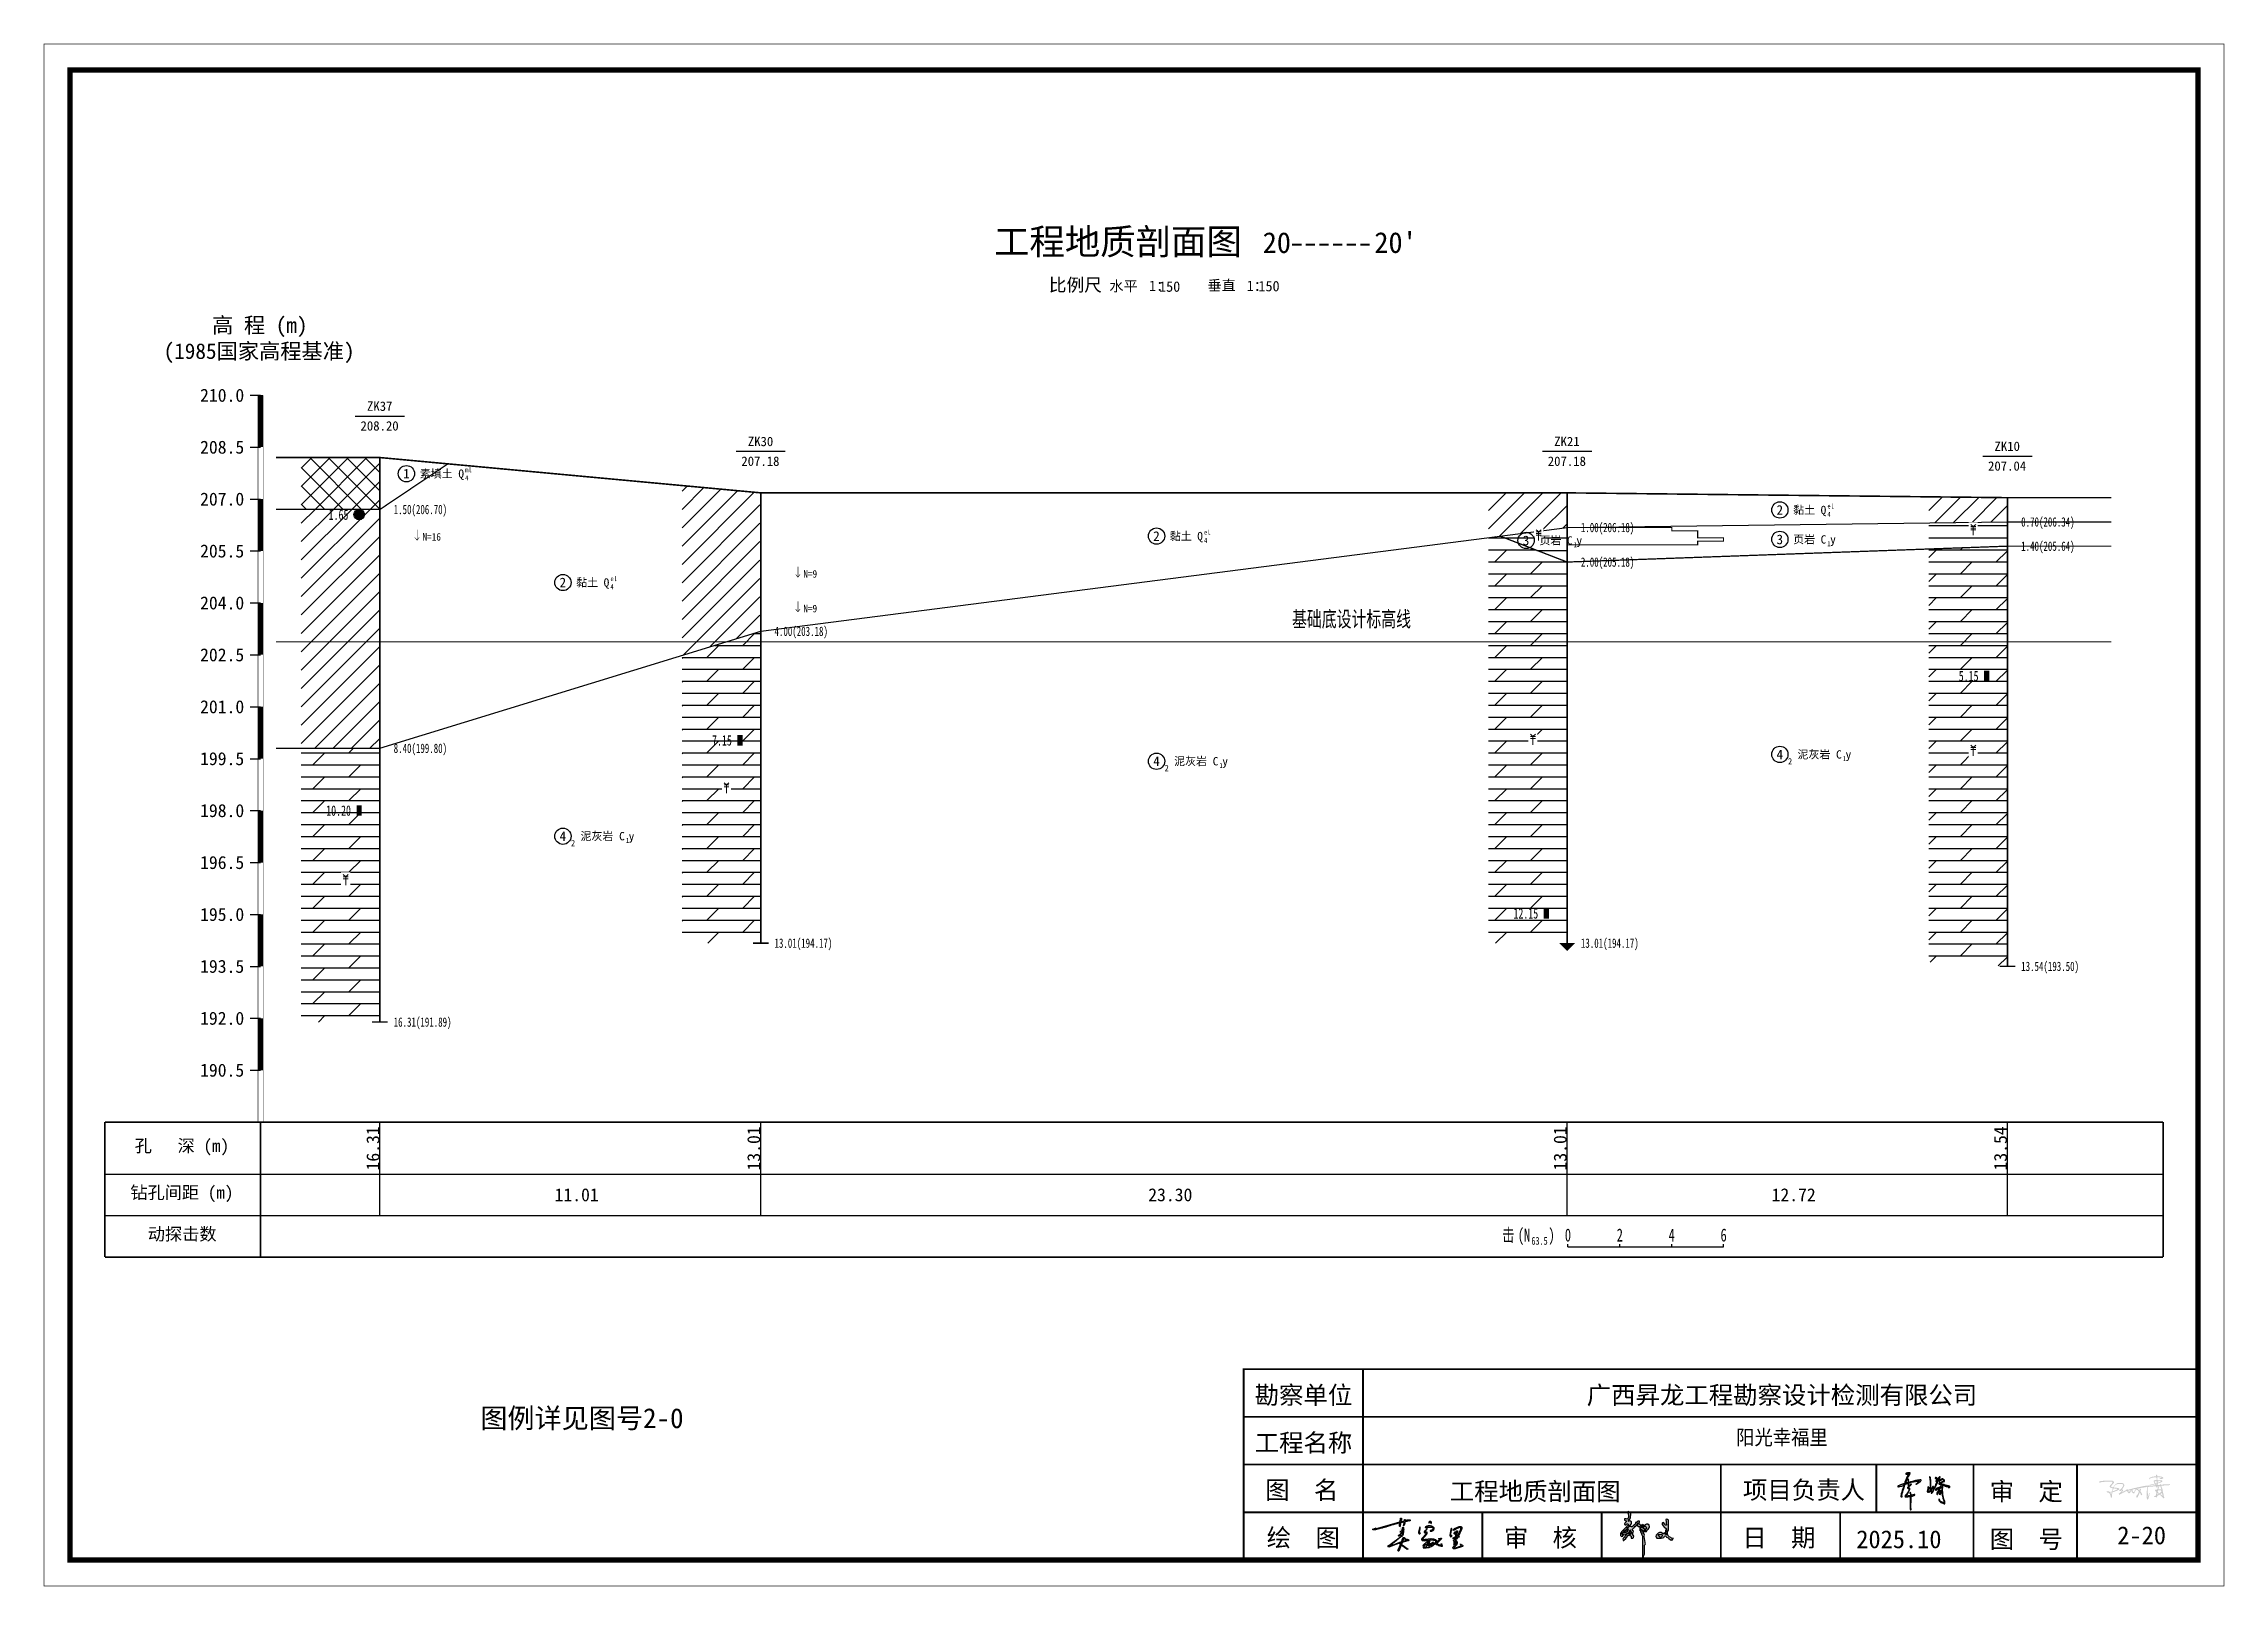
# Model space of a CAD drawing. Header units: millimetres. Extents: x -255 to 9196, y 129 to 426.
# Drawn here: x 8345.4 to 8765.6, y 129.3 to 426.4 of the extents above; entities that cross this region are included whole.
import ezdxf
from ezdxf.enums import TextEntityAlignment as Align

# ---------------------------------------------------------------- set-up
doc = ezdxf.new("R2010")
doc.units = ezdxf.units.MM
doc.linetypes.add('sx', pattern=[10, 5, 0, 5, 0])
for name, color, linetype in [('GiCAD_PouMian', 7, 'Continuous'), ('GICAD_QUYANG', 7, 'Continuous'), ('地质-原位曲线', 7, 'Continuous'), ('地质-图框', 7, 'Continuous'), ('地质-地层符号', 3, 'Continuous'), ('地质-地层线', 7, 'Continuous'), ('地质-地面线', 7, 'Continuous'), ('地质-填充花纹', 4, 'Continuous'), ('地质-文字', 7, 'Continuous'), ('地质-标注栏', 7, 'Continuous'), ('地质-标贯', 7, 'Continuous'), ('地质-钻孔', 7, 'Continuous')]:
    doc.layers.add(name, color=color, linetype=linetype)
doc.layers.add('不打印', color=7, linetype='Continuous', plot=False)
doc.styles.add('BG_ST', font='SIMSUN_0.TTF', dxfattribs={"width": 0.7})
doc.styles.add('LZ_FONTS_FS', font='simfang_0.ttf', dxfattribs={"width": 0.7})
doc.styles.add('LZ_PMT_LINE', font='SIMSUN_0.TTF', dxfattribs={"height": 2})
doc.styles.get("Standard").update_dxf_attribs({"font": 'simfang_0.ttf', "height": 2.5})
doc.styles.add('地层编号', font='simfang_0.ttf', dxfattribs={"width": 0.7, "height": 1.85})
doc.styles.add('层底标注', font='simfang_0.ttf', dxfattribs={"width": 0.7, "height": 1.8})
doc.styles.add('岩土名称', font='simfang_0.ttf', dxfattribs={"width": 0.7, "height": 1.55})
doc.styles.add('时代', font='simfang_0.ttf', dxfattribs={"width": 0.7, "height": 1.6})
doc.styles.add('标注栏数据', font='simfang_0.ttf', dxfattribs={"width": 0.7, "height": 2.5})
doc.styles.add('标注栏项目', font='simfang_0.ttf', dxfattribs={"width": 0.7, "height": 3})
doc.styles.add('标贯动探', font='simfang_0.ttf', dxfattribs={"width": 0.7, "height": 1.45})
doc.styles.add('标题', font='simfang_0.ttf', dxfattribs={"width": 0.7, "height": 8})
doc.styles.add('钻孔标注', font='simfang_0.ttf', dxfattribs={"width": 0.7, "height": 1.8})
doc.styles.add('高程系统', font='simfang_0.ttf', dxfattribs={"width": 0.7, "height": 3})
doc.linetypes.add('bzhjcx', pattern='A,0.001,[2,XX1.shx,S=1,R=0,X=1,Y=0],-2', length=2.001)
doc.linetypes.add('swx', pattern='A,7,-1.5,["●",LZ_PMT_LINE,S=0.05,R=0,X=0,Y=0],-1.5', length=10)
pattern_1 = [(0, (0, 0), (0, 2.3), []), (45, (0, 0), (4e-16, 4.5999997), [3.252691, -6.5053825])]
pattern_2 = [(45, (0, 0), (-1.76776695, 1.76776695), [])]
pattern_3 = [(0, (0, 0), (0, 2.4), [])]

msp = doc.modelspace()

# ---------------------------------------------------------------- texts
at = {"style": 'LZ_FONTS_FS'}
msp.add_text('20', height=4, dxfattribs=at).set_placement((8585.73, 386.09, -12.5), align=Align.RIGHT)
for s, height, p in [("20'", 4, (8601.8, 386.1, -12.5)), ('比例尺', 2.5, (8539.08, 378.69, -12.5)), ('水平', 2, (8550.75, 378.71, -12.5)), ('1：', 2, (8558.4, 378.78, -12.5)), ('150', 2, (8560.32, 378.62, -12.5)), ('垂直', 2, (8569.64, 378.86, -12.5)), ('1：', 2, (8577.21, 378.77, -12.5)), ('150', 2, (8579.46, 378.71, -12.5))]:
    msp.add_text(s, height=height, dxfattribs=at).set_placement(p)
at = {"linetype": 'Continuous', "style": 'BG_ST', "width": 0.7}
msp.add_text('基础底设计标高线', height=3, dxfattribs=at).set_placement((8585.94, 313.19), align=Align.BOTTOM_LEFT)
for s, p in [('勘察单位', (8578.74, 164.39)), ('工程名称', (8578.74, 155.2)), ('图  名', (8580.77, 146.11)), ('项目负责人', (8672.81, 146.11)), ('审  定', (8720.35, 145.81)), ('绘  图', (8581.06, 136.92)), ('审  核', (8626.74, 136.92)), ('日  期', (8672.7, 136.92)), ('2025.10', (8694.65, 136.62)), ('图  号', (8720.35, 136.62)), ('2-20', (8744.94, 137.37))]:
    msp.add_text(s, height=3.447).set_placement(p)
at = {"style": 'LZ_PMT_LINE'}
msp.add_text('广西昇龙工程勘察设计检测有限公司', height=3.4474, dxfattribs=at).set_placement((8680.33, 164.39), align=Align.CENTER)
for s, height, p in [('图例详见图号2-0', 3.83, (8449.13, 159.75)), ('工程地质剖面图', 3.447, (8632.79, 145.84))]:
    msp.add_text(s, height=height).set_placement(p, align=Align.CENTER)
at = {"width": 0.9}
msp.add_text('阳光幸福里', height=2.873, dxfattribs=at).set_placement((8680.33, 156.53), align=Align.CENTER)
at = {"layer": 'GiCAD_PouMian', "color": 7, "style": '标题'}
msp.add_text('工程地质剖面图', height=5, dxfattribs=at).set_placement((8528.52, 385.77))
at = {"layer": 'GICAD_QUYANG', "color": 1, "linetype": 'Continuous', "width": 0.7}
for s, p in [('1.65', (8400.33, 334.69)), ('5.15', (8714.39, 303.62)), ('7.15', (8474.2, 291.22)), ('10.20', (8399.86, 277.69)), ('12.15', (8628.6, 257.89))]:
    msp.add_text(s, height=2, dxfattribs=at).set_placement(p)
at = {"layer": '地质-原位曲线', "color": 7, "linetype": 'Continuous', "style": '标注栏数据', "width": 0.7}
for s, height, p in [('击', 2.5, (8626.41, 195.69)), ('(N', 2.5, (8629.43, 195.69)), (')', 2.5, (8635.36, 195.69)), ('63.5', 1.5, (8632.05, 195.07))]:
    msp.add_text(s, height=height, dxfattribs=at).set_placement(p)
for s, p in [('0', (8639.09, 195.69)), ('2', (8649.09, 195.69)), ('4', (8659.09, 195.69)), ('6', (8669.09, 195.69))]:
    msp.add_text(s, height=2.5, dxfattribs=at).set_placement(p, align=Align.CENTER)
at = {"layer": '地质-地层符号', "color": 7, "linetype": 'Continuous'}
for s, height, style, p in [('素填土', 1.55, '岩土名称', (8417.89, 342.81)), ('1', 1.85, '地层编号', (8414.68, 342.66)), ('Q', 1.6, '时代', (8425.32, 342.78)), ('2', 1.85, '地层编号', (8679.28, 335.67)), ('黏土', 1.55, '岩土名称', (8682.49, 335.82)), ('Q', 1.6, '时代', (8687.78, 335.79)), ('2', 1.85, '地层编号', (8559.19, 330.63)), ('黏土', 1.55, '岩土名称', (8562.39, 330.78)), ('Q', 1.6, '时代', (8567.68, 330.76)), ('页岩', 1.55, '岩土名称', (8682.49, 330.15)), ('C', 1.6, '时代', (8638.9, 329.92)), ('y', 1.6, '时代', (8640.73, 329.92)), ('3', 1.85, '地层编号', (8679.28, 330)), ('C', 1.6, '时代', (8687.78, 330.12)), ('y', 1.6, '时代', (8689.61, 330.12)), ('2', 1.85, '地层编号', (8444.82, 321.7)), ('黏土', 1.55, '岩土名称', (8448.02, 321.85)), ('Q', 1.6, '时代', (8453.31, 321.82)), ('4', 1.85, '地层编号', (8679.28, 288.58)), ('泥灰岩', 1.55, '岩土名称', (8683.32, 288.73)), ('C', 1.6, '时代', (8690.75, 288.71)), ('4', 1.85, '地层编号', (8559.19, 287.27)), ('2', 1.2, '地层编号', (8561.39, 286.27)), ('泥灰岩', 1.55, '岩土名称', (8563.22, 287.42)), ('C', 1.6, '时代', (8570.66, 287.39)), ('y', 1.6, '时代', (8572.5, 287.39)), ('2', 1.2, '地层编号', (8681.49, 287.58)), ('y', 1.6, '时代', (8692.59, 288.71)), ('4', 1.85, '地层编号', (8444.82, 272.83)), ('泥灰岩', 1.55, '岩土名称', (8448.85, 272.98)), ('C', 1.6, '时代', (8456.29, 272.96)), ('y', 1.6, '时代', (8458.13, 272.96)), ('2', 1.2, '地层编号', (8447.02, 271.83))]:
    msp.add_text(s, height=height, dxfattribs=dict(at, style=style)).set_placement(p)
at = {"layer": '地质-地层符号', "color": 7, "linetype": 'Continuous', "style": '时代', "width": 0.8}
for s, p in [('ml', (8426.63, 343.85)), ('4', (8426.63, 342.28)), ('4', (8689.08, 335.29)), ('el', (8689.08, 336.86)), ('el', (8568.99, 331.82)), ('4', (8568.99, 330.26)), ('1', (8640.2, 329.42)), ('1', (8689.08, 329.62)), ('el', (8454.62, 322.89)), ('4', (8454.62, 321.32)), ('1', (8571.96, 286.89)), ('1', (8692.06, 288.21)), ('1', (8457.6, 272.46))]:
    msp.add_text(s, height=0.96, dxfattribs=at).set_placement(p)
at = {"layer": '地质-文字', "color": 7, "linetype": 'Continuous', "style": '高程系统'}
for s, p in [('高 程 (m)', (8377.87, 370.69)), ('(1985国家高程基准)', (8368.53, 365.69))]:
    msp.add_text(s, height=3, dxfattribs=at).set_placement(p)
at = {"layer": '地质-文字', "color": 7, "linetype": 'Continuous', "style": '层底标注', "width": 0.7}
for s, p in [('1.50(206.70)', (8412.86, 335.79)), ('1.00(206.18)', (8641.59, 332.32)), ('0.70(206.34)', (8726.42, 333.39)), ('1.40(205.64)', (8726.42, 328.72)), ('2.00(205.18)', (8641.59, 325.66)), ('4.00(203.18)', (8486.23, 312.32)), ('8.40(199.80)', (8412.86, 289.79)), ('13.01(194.17)', (8486.23, 252.26)), ('13.01(194.17)', (8641.59, 252.26)), ('13.54(193.50)', (8726.42, 247.79)), ('16.31(191.89)', (8412.86, 237.06))]:
    msp.add_text(s, height=1.8, dxfattribs=at).set_placement(p)
at = {"layer": '地质-标注栏', "color": 7, "linetype": 'Continuous', "style": '标注栏项目'}
for s, p in [('孔   深 (m)', (8362.96, 212.19)), ('钻孔间距 (m)', (8362.12, 203.19)), ('动探击数', (8365.48, 195.19))]:
    msp.add_text(s, height=2.43, dxfattribs=at).set_placement(p, align=Align.BOTTOM_LEFT)
at = {"layer": '地质-标注栏', "color": 7, "linetype": 'Continuous', "style": '标注栏数据'}
for s, p in [('16.31', (8410.11, 209.37)), ('13.01', (8483.48, 209.37)), ('13.01', (8638.84, 209.37)), ('13.54', (8723.67, 209.37))]:
    msp.add_text(s, height=2.5, rotation=90, dxfattribs=at).set_placement(p)
for s, p in [('11.01', (8443.86, 203.44)), ('23.30', (8558.23, 203.44)), ('12.72', (8678.33, 203.44))]:
    msp.add_text(s, height=2.5, dxfattribs=at).set_placement(p)
at = {"layer": '地质-标贯', "color": 6, "linetype": 'Continuous', "style": '标贯动探', "width": 0.9}
for s, p in [('N=16', (8418.41, 330.69)), ('N=9', (8491.78, 323.56)), ('N=9', (8491.78, 316.89))]:
    msp.add_text(s, height=1.45, dxfattribs=at).set_placement(p)
at = {"layer": '地质-钻孔', "color": 7, "linetype": 'Continuous', "style": '钻孔标注'}
for s, p in [('ZK37', (8407.72, 355.69)), ('208.20', (8406.47, 351.89)), ('ZK30', (8481.09, 348.89)), ('ZK21', (8636.45, 348.89)), ('ZK10', (8721.28, 347.96)), ('207.18', (8479.84, 345.09)), ('207.18', (8635.21, 345.09)), ('207.04', (8720.03, 344.16))]:
    msp.add_text(s, height=1.8, dxfattribs=at).set_placement(p)

# ---------------------------------------------------------------- blocks, each defined once
blk = doc.blocks.new('WipeoutBlock')
blk.add_wipeout([(0, 0), (0, 1), (1, 1), (1, 0)])
blk = doc.blocks.new('FHzhong.dwg')
at = {"color": 1, "lineweight": 0}
for p, q in [((1.06, 1.62), (0.57, 2.04)), ((0.57, 1.62), (1.53, 1.62)), ((0.57, 1.25), (1.53, 1.25)), ((1.05, 0), (1.05, 1.62)), ((1.06, 1.62), (1.53, 2.04))]:
    blk.add_line(p, q, dxfattribs=at)
blk = doc.blocks.new('FHqiang.dwg')
at = {"color": 1, "lineweight": 0}
for p, q in [((1.06, 1.62), (0.57, 2.04)), ((0.57, 1.62), (1.53, 1.62)), ((0.57, 1.32), (1.53, 1.32)), ((0.57, 1.02), (1.53, 1.02)), ((1.05, 0), (1.05, 1.62)), ((1.06, 1.62), (1.53, 2.04))]:
    blk.add_line(p, q, dxfattribs=at)
blk = doc.blocks.new('gkqy_yuan.dwg不标1')
at = {"layer": 'GiCAD_PouMian'}
h = blk.add_hatch(color=1, dxfattribs=at)
edge = h.paths.add_edge_path()
edge.add_arc((0, 0), 1, 0, 360)
at = {"layer": 'GICAD_QUYANG', "color": 1}
blk.add_circle((0, 0), 1, dxfattribs=at)
blk = doc.blocks.new('gkqy_yan.dwg不标1', base_point=(0, -1))
at = {"color": 1}
blk.add_solid([(-0.5, -2), (-0.5, 0), (0.5, -2), (0.5, 0)], dxfattribs=at)
blk = doc.blocks.new('gkbgfh')
at = {"linetype": 'Continuous'}
blk.add_wipeout([(-0.23, -0.2), (1.12, -0.2), (1.12, 2.33), (-0.23, 2.33)], dxfattribs=at).dxf.layer = '地质-标贯'
at = {"color": 1, "const_width": 0.1}
for points in [[(0.01, 0.61), (0.46, 0.08), (0.88, 0.64)], [(0.46, 2.13), (0.46, 0.08)]]:
    blk.add_lwpolyline(points, dxfattribs=at)
blk = doc.blocks.new('zxdt')
blk.add_lwpolyline([(0, 0, 3, 0, 0), (0, -1.5, 0, 0, 0)], format="xyseb")
blk = doc.blocks.new('zhengyi')
h = blk.add_hatch(color=256)
h.dxf.hatch_style = 1
h.paths.add_polyline_path([(256.693, 181.627), (256.708, 181.638), (256.715, 181.643), (256.717, 181.651), (256.713, 181.659), (256.726, 181.657), (256.735, 181.66), (256.745, 181.669), (256.745, 181.673), (256.745, 181.675), (256.745, 181.68), (256.765, 181.68), (256.765, 181.711), (256.761, 181.711), (256.759, 181.711), (256.755, 181.711), (256.755, 181.721), (256.734, 181.721), (256.725, 181.697), (256.717, 181.686), (256.698, 181.669), (256.679, 181.655), (256.663, 181.652), (256.64, 181.659), (256.64, 181.669), (256.63, 181.669), (256.626, 181.652), (256.616, 181.642), (256.599, 181.638), (256.599, 181.628), (256.609, 181.628), (256.607, 181.624), (256.61, 181.618), (256.614, 181.617), (256.607, 181.593), (256.598, 181.58), (256.578, 181.565), (256.547, 181.565), (256.536, 181.565), (256.535, 181.556), (256.523, 181.55), (256.515, 181.555), (256.511, 181.547), (256.517, 181.535), (256.526, 181.534), (256.526, 181.513), (256.536, 181.513), (256.539, 181.522), (256.541, 181.526), (256.547, 181.534), (256.555, 181.539), (256.566, 181.533), (256.567, 181.523), (256.588, 181.523), (256.588, 181.532), (256.588, 181.536), (256.588, 181.544), (256.601, 181.547), (256.607, 181.548), (256.62, 181.549), (256.626, 181.537), (256.637, 181.531), (256.651, 181.534), (256.651, 181.544), (256.64, 181.544), (256.633, 181.555), (256.632, 181.563), (256.635, 181.575), (256.641, 181.588), (256.644, 181.594), (256.644, 181.596), (256.651, 181.607), (256.645, 181.594), (256.644, 181.594), (256.649, 181.58), (256.661, 181.575), (256.661, 181.555), (256.672, 181.555), (256.672, 181.55), (256.672, 181.548), (256.672, 181.544), (256.682, 181.544), (256.682, 181.555), (256.697, 181.563), (256.699, 181.585), (256.687, 181.596), (256.687, 181.615)])
h.paths.add_polyline_path([(256.666, 181.732), (256.653, 181.746), (256.638, 181.749), (256.62, 181.742), (256.618, 181.759), (256.625, 181.771), (256.64, 181.779), (256.65, 181.805), (256.654, 181.819), (256.656, 181.846), (256.655, 181.868), (256.648, 181.881), (256.63, 181.893), (256.622, 181.9), (256.609, 181.897), (256.604, 181.888), (256.602, 181.884), (256.605, 181.878), (256.609, 181.878), (256.619, 181.848), (256.621, 181.831), (256.62, 181.799), (256.611, 181.791), (256.607, 181.787), (256.599, 181.779), (256.582, 181.782), (256.574, 181.783), (256.557, 181.784), (256.553, 181.773), (256.557, 181.763), (256.567, 181.758), (256.58, 181.751), (256.583, 181.732), (256.573, 181.721), (256.56, 181.715), (256.555, 181.704), (256.557, 181.69), (256.568, 181.683), (256.584, 181.688), (256.588, 181.7), (256.602, 181.703), (256.613, 181.697), (256.62, 181.685), (256.576, 181.641), (256.554, 181.619), (256.51, 181.575), (256.494, 181.554), (256.489, 181.539), (256.489, 181.513), (256.499, 181.501), (256.511, 181.498), (256.526, 181.503), (256.526, 181.534), (256.517, 181.535), (256.511, 181.547), (256.515, 181.555), (256.523, 181.55), (256.535, 181.556), (256.536, 181.565), (256.547, 181.565), (256.547, 181.575), (256.567, 181.592), (256.578, 181.6), (256.599, 181.617), (256.599, 181.628), (256.599, 181.638), (256.616, 181.642), (256.626, 181.652), (256.63, 181.669), (256.64, 181.669), (256.64, 181.68), (256.645, 181.68), (256.647, 181.68), (256.651, 181.68), (256.662, 181.698), (256.666, 181.71)])
h.paths.add_polyline_path([(256.698, 181.518), (256.682, 181.534), (256.682, 181.544), (256.672, 181.544), (256.672, 181.548), (256.672, 181.55), (256.672, 181.555), (256.651, 181.555), (256.651, 181.544), (256.651, 181.534), (256.637, 181.531), (256.626, 181.537), (256.62, 181.549), (256.607, 181.548), (256.601, 181.547), (256.588, 181.544), (256.588, 181.536), (256.588, 181.532), (256.588, 181.523), (256.578, 181.523), (256.578, 181.513), (256.569, 181.51), (256.564, 181.508), (256.557, 181.503), (256.559, 181.489), (256.554, 181.478), (256.541, 181.471), (256.532, 181.462), (256.529, 181.453), (256.531, 181.44), (256.533, 181.434), (256.542, 181.431), (256.547, 181.435), (256.575, 181.465), (256.589, 181.481), (256.614, 181.513), (256.633, 181.517), (256.646, 181.514), (256.661, 181.503), (256.661, 181.49), (256.661, 181.484), (256.661, 181.471), (256.678, 181.468), (256.69, 181.471), (256.703, 181.482), (256.704, 181.504)])
h.paths.add_polyline_path([(256.872, 181.624), (256.865, 181.632), (256.849, 181.643), (256.854, 181.65), (256.862, 181.652), (256.87, 181.648), (256.87, 181.659), (256.849, 181.659), (256.849, 181.68), (256.818, 181.68), (256.818, 181.669), (256.825, 181.67), (256.831, 181.666), (256.833, 181.659), (256.837, 181.654), (256.834, 181.645), (256.828, 181.643), (256.824, 181.641), (256.818, 181.644), (256.818, 181.648), (256.807, 181.648), (256.807, 181.586), (256.818, 181.586), (256.818, 181.596), (256.824, 181.602), (256.83, 181.603), (256.838, 181.602), (256.849, 181.597), (256.853, 181.586), (256.849, 181.575), (256.87, 181.575), (256.87, 181.596), (256.878, 181.596), (256.882, 181.596), (256.89, 181.596), (256.89, 181.607), (256.88, 181.607)])
h.paths.add_polyline_path([(256.831, 181.666), (256.825, 181.67), (256.818, 181.669), (256.818, 181.68), (256.807, 181.68), (256.808, 181.687), (256.804, 181.694), (256.797, 181.695), (256.787, 181.7), (256.784, 181.713), (256.791, 181.721), (256.798, 181.729), (256.796, 181.743), (256.786, 181.747), (256.773, 181.744), (256.766, 181.741), (256.755, 181.732), (256.755, 181.711), (256.759, 181.711), (256.761, 181.711), (256.765, 181.711), (256.765, 181.68), (256.765, 181.669), (256.78, 181.66), (256.79, 181.658), (256.807, 181.659), (256.807, 181.648), (256.818, 181.648), (256.818, 181.644), (256.824, 181.641), (256.828, 181.643), (256.834, 181.645), (256.837, 181.654), (256.833, 181.659)])
h.paths.add_polyline_path([(256.953, 181.68), (256.933, 181.695), (256.912, 181.697), (256.89, 181.685), (256.876, 181.677), (256.861, 181.679), (256.849, 181.69), (256.849, 181.659), (256.901, 181.659), (256.898, 181.655), (256.901, 181.649), (256.906, 181.648), (256.91, 181.635), (256.904, 181.622), (256.89, 181.617), (256.89, 181.607), (256.89, 181.596), (256.882, 181.596), (256.878, 181.596), (256.87, 181.596), (256.87, 181.575), (256.911, 181.575), (256.917, 181.594), (256.923, 181.604), (256.937, 181.617), (256.953, 181.637), (256.958, 181.654)])
h.paths.add_polyline_path([(256.879, 181.52), (256.874, 181.534), (256.859, 181.544), (256.859, 181.575), (256.849, 181.575), (256.853, 181.586), (256.849, 181.597), (256.838, 181.602), (256.83, 181.603), (256.824, 181.602), (256.818, 181.596), (256.818, 181.586), (256.818, 181.565), (256.837, 181.526), (256.844, 181.504), (256.849, 181.461), (256.849, 181.323), (256.849, 181.255), (256.849, 181.117), (256.857, 181.117), (256.861, 181.117), (256.87, 181.117), (256.862, 181.154), (256.865, 181.176), (256.88, 181.211), (256.88, 181.269), (256.88, 181.298), (256.88, 181.357), (256.89, 181.368), (256.893, 181.378), (256.89, 181.393), (256.884, 181.437), (256.881, 181.459), (256.875, 181.503)])
h.paths.add_polyline_path([(257.234, 181.544), (257.226, 181.54), (257.222, 181.538), (257.213, 181.534), (257.213, 181.544), (257.172, 181.544), (257.149, 181.562), (257.124, 181.564), (257.099, 181.549), (257.086, 181.537), (257.08, 181.531), (257.068, 181.518), (257.063, 181.499), (257.066, 181.487), (257.078, 181.471), (257.124, 181.468), (257.148, 181.47), (257.193, 181.482), (257.197, 181.49), (257.199, 181.494), (257.203, 181.503), (257.217, 181.505), (257.228, 181.499), (257.234, 181.487), (257.261, 181.473), (257.274, 181.465), (257.297, 181.445), (257.308, 181.441), (257.314, 181.438), (257.323, 181.43), (257.331, 181.446), (257.335, 181.455), (257.344, 181.471), (257.328, 181.465), (257.313, 181.469), (257.302, 181.482), (257.28, 181.493), (257.269, 181.502), (257.255, 181.523), (257.247, 181.523), (257.243, 181.523), (257.234, 181.523)])
h.paths.add_polyline_path([(257.168, 181.518), (257.169, 181.511), (257.167, 181.503), (257.153, 181.489), (257.138, 181.485), (257.12, 181.492), (257.119, 181.501), (257.107, 181.507), (257.099, 181.503), (257.099, 181.511), (257.099, 181.515), (257.099, 181.523), (257.124, 181.523), (257.136, 181.523), (257.161, 181.523)], flags=16)
h.paths.add_polyline_path([(257.265, 181.663), (257.265, 181.696), (257.265, 181.763), (257.252, 181.774), (257.241, 181.777), (257.224, 181.773), (257.227, 181.736), (257.229, 181.717), (257.234, 181.68), (257.226, 181.68), (257.222, 181.68), (257.213, 181.68), (257.208, 181.696), (257.203, 181.703), (257.193, 181.716), (257.185, 181.723), (257.171, 181.72), (257.167, 181.711), (257.167, 181.693), (257.171, 181.683), (257.182, 181.669), (257.198, 181.65), (257.208, 181.641), (257.229, 181.628), (257.235, 181.621), (257.232, 181.61), (257.224, 181.607), (257.224, 181.596), (257.234, 181.596), (257.234, 181.584), (257.234, 181.578), (257.234, 181.565), (257.255, 181.565), (257.248, 181.576), (257.253, 181.592), (257.265, 181.596)])
h.paths.add_polyline_path([(257.245, 181.565), (257.234, 181.565), (257.234, 181.578), (257.234, 181.584), (257.234, 181.596), (257.224, 181.596), (257.224, 181.565), (257.22, 181.565), (257.218, 181.565), (257.213, 181.565), (257.213, 181.534), (257.222, 181.538), (257.226, 181.54), (257.234, 181.544), (257.234, 181.534), (257.245, 181.534)])
for p, q in [((256.557, 181.784), (256.553, 181.773)), ((256.553, 181.773), (256.557, 181.763)), ((256.56, 181.715), (256.555, 181.704)), ((256.555, 181.704), (256.557, 181.69)), ((256.574, 181.783), (256.557, 181.784)), ((256.557, 181.763), (256.567, 181.758)), ((256.557, 181.69), (256.568, 181.683)), ((256.573, 181.721), (256.56, 181.715)), ((256.567, 181.758), (256.58, 181.751)), ((256.583, 181.732), (256.573, 181.721)), ((256.582, 181.782), (256.574, 181.783)), ((256.58, 181.751), (256.583, 181.732)), ((256.599, 181.779), (256.582, 181.782)), ((256.584, 181.688), (256.588, 181.7)), ((256.588, 181.7), (256.602, 181.703)), ((256.607, 181.787), (256.599, 181.779)), ((256.604, 181.888), (256.602, 181.884)), ((256.602, 181.884), (256.605, 181.878)), ((256.602, 181.703), (256.613, 181.697)), ((256.609, 181.897), (256.604, 181.888)), ((256.605, 181.878), (256.609, 181.878)), ((256.611, 181.791), (256.607, 181.787)), ((256.622, 181.9), (256.609, 181.897)), ((256.609, 181.878), (256.619, 181.848)), ((256.62, 181.799), (256.611, 181.791)), ((256.613, 181.697), (256.62, 181.685)), ((256.618, 181.759), (256.625, 181.771)), ((256.62, 181.742), (256.618, 181.759)), ((256.619, 181.848), (256.621, 181.831)), ((256.621, 181.831), (256.62, 181.799)), ((256.638, 181.749), (256.62, 181.742)), ((256.63, 181.893), (256.622, 181.9)), ((256.625, 181.771), (256.64, 181.779)), ((256.648, 181.881), (256.63, 181.893)), ((256.653, 181.746), (256.638, 181.749)), ((256.64, 181.779), (256.65, 181.805)), ((256.655, 181.868), (256.648, 181.881)), ((256.65, 181.805), (256.654, 181.819)), ((256.651, 181.68), (256.662, 181.698)), ((256.666, 181.732), (256.653, 181.746)), ((256.654, 181.819), (256.656, 181.846)), ((256.656, 181.846), (256.655, 181.868)), ((256.662, 181.698), (256.666, 181.71)), ((256.666, 181.71), (256.666, 181.732)), ((256.725, 181.697), (256.717, 181.686)), ((256.734, 181.721), (256.725, 181.697)), ((256.755, 181.721), (256.734, 181.721)), ((256.734, 181.721), (256.755, 181.721)), ((256.755, 181.721), (256.734, 181.721)), ((256.766, 181.741), (256.755, 181.732)), ((256.755, 181.732), (256.755, 181.711)), ((256.755, 181.711), (256.755, 181.732)), ((256.755, 181.732), (256.755, 181.711)), ((256.755, 181.711), (256.755, 181.721)), ((256.755, 181.721), (256.755, 181.711)), ((256.755, 181.711), (256.755, 181.721)), ((256.755, 181.711), (256.759, 181.711)), ((256.759, 181.711), (256.755, 181.711)), ((256.759, 181.711), (256.761, 181.711)), ((256.761, 181.711), (256.759, 181.711)), ((256.761, 181.711), (256.765, 181.711)), ((256.765, 181.711), (256.761, 181.711)), ((256.765, 181.711), (256.765, 181.669)), ((256.765, 181.669), (256.765, 181.711)), ((256.765, 181.711), (256.765, 181.669)), ((256.765, 181.68), (256.765, 181.711)), ((256.765, 181.711), (256.765, 181.68)), ((256.765, 181.68), (256.765, 181.711)), ((256.773, 181.744), (256.766, 181.741)), ((256.786, 181.747), (256.773, 181.744)), ((256.784, 181.713), (256.791, 181.721)), ((256.787, 181.7), (256.784, 181.713)), ((256.796, 181.743), (256.786, 181.747)), ((256.797, 181.695), (256.787, 181.7)), ((256.791, 181.721), (256.798, 181.729)), ((256.798, 181.729), (256.796, 181.743)), ((256.804, 181.694), (256.797, 181.695)), ((256.808, 181.687), (256.804, 181.694)), ((256.861, 181.679), (256.849, 181.69)), ((256.849, 181.69), (256.849, 181.659)), ((256.849, 181.659), (256.849, 181.69)), ((256.849, 181.69), (256.849, 181.659)), ((256.912, 181.697), (256.89, 181.685)), ((256.933, 181.695), (256.912, 181.697)), ((256.953, 181.68), (256.933, 181.695)), ((257.171, 181.72), (257.167, 181.711)), ((257.167, 181.711), (257.167, 181.693)), ((257.167, 181.693), (257.171, 181.683)), ((257.185, 181.723), (257.171, 181.72)), ((257.193, 181.716), (257.185, 181.723)), ((257.203, 181.703), (257.193, 181.716)), ((257.208, 181.696), (257.203, 181.703)), ((257.213, 181.68), (257.208, 181.696)), ((257.241, 181.777), (257.224, 181.773)), ((257.224, 181.773), (257.227, 181.736)), ((257.227, 181.736), (257.229, 181.717)), ((257.229, 181.717), (257.234, 181.68)), ((257.252, 181.774), (257.241, 181.777)), ((257.265, 181.763), (257.252, 181.774)), ((257.265, 181.696), (257.265, 181.763)), ((257.265, 181.663), (257.265, 181.696)), ((256.494, 181.554), (256.489, 181.539)), ((256.489, 181.539), (256.489, 181.513)), ((256.489, 181.513), (256.499, 181.501)), ((256.51, 181.575), (256.494, 181.554)), ((256.499, 181.501), (256.511, 181.498)), ((256.554, 181.619), (256.51, 181.575)), ((256.515, 181.555), (256.511, 181.547)), ((256.511, 181.547), (256.515, 181.555)), ((256.511, 181.547), (256.517, 181.535)), ((256.517, 181.535), (256.511, 181.547)), ((256.511, 181.498), (256.526, 181.503)), ((256.523, 181.55), (256.515, 181.555)), ((256.515, 181.555), (256.523, 181.55)), ((256.517, 181.535), (256.526, 181.534)), ((256.526, 181.534), (256.517, 181.535)), ((256.535, 181.556), (256.523, 181.55)), ((256.523, 181.55), (256.535, 181.556)), ((256.526, 181.534), (256.526, 181.513)), ((256.526, 181.513), (256.526, 181.534)), ((256.526, 181.534), (256.526, 181.513)), ((256.526, 181.503), (256.526, 181.534)), ((256.526, 181.534), (256.526, 181.503)), ((256.526, 181.503), (256.526, 181.534)), ((256.526, 181.513), (256.536, 181.513)), ((256.536, 181.513), (256.526, 181.513)), ((256.526, 181.513), (256.536, 181.513)), ((256.532, 181.462), (256.529, 181.453)), ((256.529, 181.453), (256.531, 181.44)), ((256.531, 181.44), (256.533, 181.434)), ((256.541, 181.471), (256.532, 181.462)), ((256.533, 181.434), (256.542, 181.431)), ((256.536, 181.565), (256.535, 181.556)), ((256.535, 181.556), (256.536, 181.565)), ((256.578, 181.565), (256.536, 181.565)), ((256.536, 181.565), (256.578, 181.565)), ((256.578, 181.565), (256.536, 181.565)), ((256.536, 181.565), (256.547, 181.565)), ((256.547, 181.565), (256.536, 181.565)), ((256.536, 181.565), (256.547, 181.565)), ((256.536, 181.513), (256.539, 181.522)), ((256.539, 181.522), (256.541, 181.526)), ((256.541, 181.526), (256.547, 181.534)), ((256.554, 181.478), (256.541, 181.471)), ((256.542, 181.431), (256.547, 181.435)), ((256.547, 181.575), (256.567, 181.592)), ((256.567, 181.592), (256.547, 181.575)), ((256.547, 181.565), (256.547, 181.575)), ((256.547, 181.575), (256.547, 181.565)), ((256.547, 181.565), (256.547, 181.575)), ((256.547, 181.575), (256.547, 181.565)), ((256.547, 181.565), (256.547, 181.575)), ((256.547, 181.575), (256.547, 181.565)), ((256.547, 181.565), (256.578, 181.565)), ((256.578, 181.565), (256.547, 181.565)), ((256.547, 181.565), (256.578, 181.565)), ((256.547, 181.534), (256.555, 181.539)), ((256.547, 181.435), (256.575, 181.465)), ((256.576, 181.641), (256.554, 181.619)), ((256.559, 181.489), (256.554, 181.478)), ((256.555, 181.539), (256.566, 181.533)), ((256.564, 181.508), (256.557, 181.503)), ((256.557, 181.503), (256.559, 181.489)), ((256.569, 181.51), (256.564, 181.508)), ((256.566, 181.533), (256.567, 181.523)), ((256.567, 181.592), (256.578, 181.6)), ((256.578, 181.6), (256.567, 181.592)), ((256.567, 181.523), (256.588, 181.523)), ((256.588, 181.523), (256.567, 181.523)), ((256.567, 181.523), (256.588, 181.523)), ((256.568, 181.683), (256.584, 181.688)), ((256.578, 181.513), (256.569, 181.51)), ((256.575, 181.465), (256.589, 181.481)), ((256.62, 181.685), (256.576, 181.641)), ((256.578, 181.6), (256.599, 181.617)), ((256.599, 181.617), (256.578, 181.6)), ((256.598, 181.58), (256.578, 181.565)), ((256.578, 181.565), (256.598, 181.58)), ((256.588, 181.523), (256.578, 181.523)), ((256.578, 181.523), (256.588, 181.523)), ((256.588, 181.523), (256.578, 181.523)), ((256.578, 181.523), (256.578, 181.513)), ((256.578, 181.513), (256.578, 181.523)), ((256.578, 181.523), (256.578, 181.513)), ((256.588, 181.544), (256.601, 181.547)), ((256.601, 181.547), (256.588, 181.544)), ((256.588, 181.536), (256.588, 181.544)), ((256.588, 181.544), (256.588, 181.536)), ((256.588, 181.532), (256.588, 181.536)), ((256.588, 181.536), (256.588, 181.532)), ((256.588, 181.523), (256.588, 181.532)), ((256.588, 181.532), (256.588, 181.523)), ((256.589, 181.481), (256.614, 181.513)), ((256.607, 181.593), (256.598, 181.58)), ((256.598, 181.58), (256.607, 181.593)), ((256.616, 181.642), (256.599, 181.638)), ((256.599, 181.638), (256.616, 181.642)), ((256.599, 181.638), (256.599, 181.628)), ((256.599, 181.628), (256.599, 181.638)), ((256.599, 181.638), (256.599, 181.628)), ((256.599, 181.617), (256.599, 181.638)), ((256.599, 181.638), (256.599, 181.617)), ((256.599, 181.617), (256.599, 181.638)), ((256.599, 181.628), (256.609, 181.628)), ((256.609, 181.628), (256.599, 181.628)), ((256.599, 181.628), (256.609, 181.628)), ((256.609, 181.628), (256.599, 181.628)), ((256.599, 181.628), (256.609, 181.628)), ((256.609, 181.628), (256.599, 181.628)), ((256.599, 181.628), (256.599, 181.617)), ((256.599, 181.617), (256.599, 181.628)), ((256.599, 181.628), (256.599, 181.617)), ((256.601, 181.547), (256.607, 181.548)), ((256.607, 181.548), (256.601, 181.547)), ((256.609, 181.628), (256.607, 181.624)), ((256.607, 181.624), (256.609, 181.628)), ((256.607, 181.624), (256.61, 181.618)), ((256.61, 181.618), (256.607, 181.624)), ((256.614, 181.617), (256.607, 181.593)), ((256.607, 181.593), (256.614, 181.617)), ((256.607, 181.548), (256.62, 181.549)), ((256.62, 181.549), (256.607, 181.548)), ((256.61, 181.618), (256.614, 181.617)), ((256.614, 181.617), (256.61, 181.618)), ((256.614, 181.513), (256.633, 181.517)), ((256.626, 181.652), (256.616, 181.642)), ((256.616, 181.642), (256.626, 181.652)), ((256.62, 181.549), (256.626, 181.537)), ((256.626, 181.537), (256.62, 181.549)), ((256.63, 181.669), (256.626, 181.652)), ((256.626, 181.652), (256.63, 181.669)), ((256.626, 181.537), (256.637, 181.531)), ((256.637, 181.531), (256.626, 181.537)), ((256.64, 181.669), (256.63, 181.669)), ((256.63, 181.669), (256.64, 181.669)), ((256.64, 181.669), (256.63, 181.669)), ((256.63, 181.669), (256.64, 181.669)), ((256.64, 181.669), (256.63, 181.669)), ((256.63, 181.669), (256.64, 181.669)), ((256.632, 181.563), (256.635, 181.575)), ((256.635, 181.575), (256.632, 181.563)), ((256.633, 181.555), (256.632, 181.563)), ((256.632, 181.563), (256.633, 181.555)), ((256.64, 181.544), (256.633, 181.555)), ((256.633, 181.555), (256.64, 181.544)), ((256.633, 181.517), (256.646, 181.514)), ((256.635, 181.575), (256.641, 181.588)), ((256.641, 181.588), (256.635, 181.575)), ((256.637, 181.531), (256.651, 181.534)), ((256.651, 181.534), (256.637, 181.531)), ((256.64, 181.669), (256.64, 181.68)), ((256.64, 181.68), (256.64, 181.669)), ((256.64, 181.669), (256.64, 181.68)), ((256.64, 181.68), (256.645, 181.68)), ((256.64, 181.659), (256.64, 181.669)), ((256.64, 181.669), (256.64, 181.659)), ((256.64, 181.659), (256.64, 181.669)), ((256.663, 181.652), (256.64, 181.659)), ((256.651, 181.544), (256.64, 181.544)), ((256.64, 181.544), (256.651, 181.544)), ((256.651, 181.544), (256.64, 181.544)), ((256.64, 181.544), (256.651, 181.544)), ((256.651, 181.544), (256.64, 181.544)), ((256.64, 181.544), (256.651, 181.544)), ((256.641, 181.588), (256.645, 181.594)), ((256.645, 181.594), (256.641, 181.588)), ((256.651, 181.607), (256.644, 181.596)), ((256.644, 181.596), (256.651, 181.607)), ((256.644, 181.596), (256.649, 181.58)), ((256.649, 181.58), (256.644, 181.596)), ((256.645, 181.68), (256.647, 181.68)), ((256.645, 181.594), (256.651, 181.607)), ((256.651, 181.607), (256.645, 181.594)), ((256.646, 181.514), (256.661, 181.503)), ((256.647, 181.68), (256.651, 181.68)), ((256.649, 181.58), (256.661, 181.575)), ((256.661, 181.575), (256.649, 181.58)), ((256.672, 181.555), (256.651, 181.555)), ((256.651, 181.555), (256.672, 181.555)), ((256.672, 181.555), (256.651, 181.555)), ((256.651, 181.555), (256.651, 181.534)), ((256.651, 181.534), (256.651, 181.555)), ((256.651, 181.555), (256.651, 181.534)), ((256.651, 181.544), (256.651, 181.555)), ((256.651, 181.555), (256.651, 181.544)), ((256.651, 181.544), (256.651, 181.555)), ((256.651, 181.555), (256.661, 181.555)), ((256.661, 181.555), (256.651, 181.555)), ((256.651, 181.555), (256.661, 181.555)), ((256.651, 181.534), (256.651, 181.544)), ((256.651, 181.544), (256.651, 181.534)), ((256.651, 181.534), (256.651, 181.544)), ((256.661, 181.575), (256.661, 181.555)), ((256.661, 181.555), (256.661, 181.575)), ((256.661, 181.575), (256.661, 181.555)), ((256.661, 181.555), (256.661, 181.575)), ((256.661, 181.575), (256.661, 181.555)), ((256.661, 181.555), (256.661, 181.575)), ((256.661, 181.555), (256.672, 181.555)), ((256.672, 181.555), (256.661, 181.555)), ((256.661, 181.555), (256.672, 181.555)), ((256.661, 181.503), (256.661, 181.49)), ((256.661, 181.49), (256.661, 181.484)), ((256.661, 181.484), (256.661, 181.471)), ((256.661, 181.471), (256.678, 181.468)), ((256.679, 181.655), (256.663, 181.652)), ((256.672, 181.555), (256.672, 181.55)), ((256.672, 181.55), (256.672, 181.555)), ((256.672, 181.55), (256.672, 181.548)), ((256.672, 181.548), (256.672, 181.55)), ((256.672, 181.548), (256.672, 181.544)), ((256.672, 181.544), (256.672, 181.548)), ((256.672, 181.544), (256.682, 181.544)), ((256.682, 181.544), (256.672, 181.544)), ((256.672, 181.544), (256.682, 181.544)), ((256.682, 181.544), (256.672, 181.544)), ((256.672, 181.544), (256.682, 181.544)), ((256.682, 181.544), (256.672, 181.544)), ((256.678, 181.468), (256.69, 181.471)), ((256.698, 181.669), (256.679, 181.655)), ((256.682, 181.555), (256.697, 181.563)), ((256.682, 181.544), (256.682, 181.555)), ((256.682, 181.555), (256.682, 181.544)), ((256.682, 181.544), (256.682, 181.555)), ((256.682, 181.534), (256.682, 181.544)), ((256.682, 181.544), (256.682, 181.534)), ((256.682, 181.534), (256.682, 181.544)), ((256.698, 181.518), (256.682, 181.534)), ((256.687, 181.615), (256.693, 181.627)), ((256.687, 181.596), (256.687, 181.615)), ((256.699, 181.585), (256.687, 181.596)), ((256.69, 181.471), (256.703, 181.482)), ((256.693, 181.627), (256.708, 181.638)), ((256.697, 181.563), (256.699, 181.585)), ((256.717, 181.686), (256.698, 181.669)), ((256.704, 181.504), (256.698, 181.518)), ((256.703, 181.482), (256.704, 181.504)), ((256.708, 181.638), (256.715, 181.643)), ((256.717, 181.651), (256.713, 181.659)), ((256.713, 181.659), (256.726, 181.657)), ((256.715, 181.643), (256.717, 181.651)), ((256.726, 181.657), (256.735, 181.66)), ((256.735, 181.66), (256.745, 181.669)), ((256.745, 181.675), (256.745, 181.68)), ((256.745, 181.68), (256.765, 181.68)), ((256.765, 181.68), (256.745, 181.68)), ((256.745, 181.68), (256.765, 181.68)), ((256.745, 181.673), (256.745, 181.675)), ((256.745, 181.669), (256.745, 181.673)), ((256.765, 181.669), (256.78, 181.66)), ((256.78, 181.66), (256.79, 181.658)), ((256.79, 181.658), (256.807, 181.659)), ((256.807, 181.68), (256.808, 181.687)), ((256.818, 181.68), (256.807, 181.68)), ((256.807, 181.68), (256.818, 181.68)), ((256.818, 181.68), (256.807, 181.68)), ((256.807, 181.659), (256.807, 181.648)), ((256.807, 181.648), (256.807, 181.659)), ((256.807, 181.659), (256.807, 181.648)), ((256.818, 181.648), (256.807, 181.648)), ((256.807, 181.648), (256.818, 181.648)), ((256.818, 181.648), (256.807, 181.648)), ((256.807, 181.648), (256.807, 181.586)), ((256.807, 181.586), (256.807, 181.648)), ((256.807, 181.648), (256.807, 181.586)), ((256.807, 181.648), (256.818, 181.648)), ((256.818, 181.648), (256.807, 181.648)), ((256.807, 181.648), (256.818, 181.648)), ((256.807, 181.586), (256.818, 181.586)), ((256.818, 181.586), (256.807, 181.586)), ((256.807, 181.586), (256.818, 181.586)), ((256.849, 181.68), (256.818, 181.68)), ((256.818, 181.68), (256.849, 181.68)), ((256.849, 181.68), (256.818, 181.68)), ((256.818, 181.68), (256.818, 181.669)), ((256.818, 181.669), (256.818, 181.68)), ((256.818, 181.68), (256.818, 181.669)), ((256.818, 181.669), (256.818, 181.68)), ((256.818, 181.68), (256.818, 181.669)), ((256.818, 181.669), (256.818, 181.68)), ((256.818, 181.669), (256.825, 181.67)), ((256.825, 181.67), (256.818, 181.669)), ((256.818, 181.644), (256.818, 181.648)), ((256.818, 181.648), (256.818, 181.644)), ((256.824, 181.641), (256.818, 181.644)), ((256.818, 181.644), (256.824, 181.641)), ((256.824, 181.602), (256.818, 181.596)), ((256.818, 181.596), (256.824, 181.602)), ((256.818, 181.596), (256.818, 181.565)), ((256.818, 181.565), (256.818, 181.596)), ((256.818, 181.596), (256.818, 181.565)), ((256.818, 181.586), (256.818, 181.596)), ((256.818, 181.596), (256.818, 181.586)), ((256.818, 181.586), (256.818, 181.596)), ((256.818, 181.565), (256.837, 181.526)), ((256.828, 181.643), (256.824, 181.641)), ((256.824, 181.641), (256.828, 181.643)), ((256.83, 181.603), (256.824, 181.602)), ((256.824, 181.602), (256.83, 181.603)), ((256.825, 181.67), (256.831, 181.666)), ((256.831, 181.666), (256.825, 181.67)), ((256.834, 181.645), (256.828, 181.643)), ((256.828, 181.643), (256.834, 181.645)), ((256.838, 181.602), (256.83, 181.603)), ((256.83, 181.603), (256.838, 181.602)), ((256.831, 181.666), (256.833, 181.659)), ((256.833, 181.659), (256.831, 181.666)), ((256.833, 181.659), (256.837, 181.654)), ((256.837, 181.654), (256.833, 181.659)), ((256.837, 181.654), (256.834, 181.645)), ((256.834, 181.645), (256.837, 181.654)), ((256.837, 181.526), (256.844, 181.504)), ((256.849, 181.597), (256.838, 181.602)), ((256.838, 181.602), (256.849, 181.597)), ((256.844, 181.504), (256.849, 181.461)), ((256.849, 181.659), (256.849, 181.68)), ((256.849, 181.68), (256.849, 181.659)), ((256.849, 181.659), (256.849, 181.68)), ((256.87, 181.659), (256.849, 181.659)), ((256.849, 181.659), (256.87, 181.659)), ((256.87, 181.659), (256.849, 181.659)), ((256.849, 181.659), (256.901, 181.659)), ((256.901, 181.659), (256.849, 181.659)), ((256.849, 181.659), (256.901, 181.659)), ((256.849, 181.643), (256.854, 181.65)), ((256.854, 181.65), (256.849, 181.643)), ((256.865, 181.632), (256.849, 181.643)), ((256.849, 181.643), (256.865, 181.632)), ((256.853, 181.586), (256.849, 181.597)), ((256.849, 181.597), (256.853, 181.586)), ((256.849, 181.575), (256.853, 181.586)), ((256.853, 181.586), (256.849, 181.575)), ((256.859, 181.575), (256.849, 181.575)), ((256.849, 181.575), (256.859, 181.575)), ((256.859, 181.575), (256.849, 181.575)), ((256.849, 181.575), (256.87, 181.575)), ((256.87, 181.575), (256.849, 181.575)), ((256.849, 181.575), (256.87, 181.575)), ((256.849, 181.461), (256.849, 181.323)), ((256.854, 181.65), (256.862, 181.652)), ((256.862, 181.652), (256.854, 181.65)), ((256.859, 181.544), (256.859, 181.575)), ((256.859, 181.575), (256.859, 181.544)), ((256.859, 181.544), (256.859, 181.575)), ((256.874, 181.534), (256.859, 181.544)), ((256.876, 181.677), (256.861, 181.679)), ((256.862, 181.652), (256.87, 181.648)), ((256.87, 181.648), (256.862, 181.652)), ((256.872, 181.624), (256.865, 181.632)), ((256.865, 181.632), (256.872, 181.624)), ((256.87, 181.648), (256.87, 181.659)), ((256.87, 181.659), (256.87, 181.648)), ((256.87, 181.648), (256.87, 181.659)), ((256.901, 181.659), (256.87, 181.659)), ((256.87, 181.659), (256.901, 181.659)), ((256.901, 181.659), (256.87, 181.659)), ((256.87, 181.659), (256.87, 181.648)), ((256.87, 181.648), (256.87, 181.659)), ((256.87, 181.659), (256.87, 181.648)), ((256.87, 181.575), (256.87, 181.596)), ((256.87, 181.596), (256.87, 181.575)), ((256.87, 181.575), (256.87, 181.596)), ((256.87, 181.596), (256.878, 181.596)), ((256.878, 181.596), (256.87, 181.596)), ((256.87, 181.596), (256.87, 181.575)), ((256.87, 181.575), (256.87, 181.596)), ((256.87, 181.596), (256.87, 181.575)), ((256.87, 181.575), (256.911, 181.575)), ((256.911, 181.575), (256.87, 181.575)), ((256.87, 181.575), (256.911, 181.575)), ((256.88, 181.607), (256.872, 181.624)), ((256.872, 181.624), (256.88, 181.607)), ((256.879, 181.52), (256.874, 181.534)), ((256.875, 181.503), (256.879, 181.52)), ((256.881, 181.459), (256.875, 181.503)), ((256.89, 181.685), (256.876, 181.677)), ((256.878, 181.596), (256.882, 181.596)), ((256.882, 181.596), (256.878, 181.596)), ((256.89, 181.607), (256.88, 181.607)), ((256.88, 181.607), (256.89, 181.607)), ((256.89, 181.607), (256.88, 181.607)), ((256.88, 181.607), (256.89, 181.607)), ((256.89, 181.607), (256.88, 181.607)), ((256.88, 181.607), (256.89, 181.607)), ((256.88, 181.357), (256.89, 181.368)), ((256.88, 181.298), (256.88, 181.357)), ((256.884, 181.437), (256.881, 181.459)), ((256.882, 181.596), (256.89, 181.596)), ((256.89, 181.596), (256.882, 181.596)), ((256.89, 181.393), (256.884, 181.437)), ((256.904, 181.622), (256.89, 181.617)), ((256.89, 181.617), (256.904, 181.622)), ((256.89, 181.617), (256.89, 181.596)), ((256.89, 181.596), (256.89, 181.617)), ((256.89, 181.617), (256.89, 181.596)), ((256.89, 181.607), (256.89, 181.617)), ((256.89, 181.617), (256.89, 181.607)), ((256.89, 181.607), (256.89, 181.617)), ((256.89, 181.596), (256.89, 181.607)), ((256.89, 181.607), (256.89, 181.596)), ((256.89, 181.596), (256.89, 181.607)), ((256.893, 181.378), (256.89, 181.393)), ((256.89, 181.368), (256.893, 181.378)), ((256.901, 181.659), (256.898, 181.655)), ((256.898, 181.655), (256.901, 181.659)), ((256.898, 181.655), (256.901, 181.649)), ((256.901, 181.649), (256.898, 181.655)), ((256.901, 181.649), (256.906, 181.648)), ((256.906, 181.648), (256.901, 181.649)), ((256.91, 181.635), (256.904, 181.622)), ((256.904, 181.622), (256.91, 181.635)), ((256.906, 181.648), (256.91, 181.635)), ((256.91, 181.635), (256.906, 181.648)), ((256.911, 181.575), (256.917, 181.594)), ((256.917, 181.594), (256.923, 181.604)), ((256.923, 181.604), (256.937, 181.617)), ((256.937, 181.617), (256.953, 181.637)), ((256.958, 181.654), (256.953, 181.68)), ((256.953, 181.637), (256.958, 181.654)), ((257.068, 181.518), (257.063, 181.499)), ((257.063, 181.499), (257.066, 181.487)), ((257.066, 181.487), (257.078, 181.471)), ((257.08, 181.531), (257.068, 181.518)), ((257.078, 181.471), (257.124, 181.468)), ((257.086, 181.537), (257.08, 181.531)), ((257.099, 181.549), (257.086, 181.537)), ((257.124, 181.564), (257.099, 181.549)), ((257.124, 181.523), (257.099, 181.523)), ((257.099, 181.523), (257.099, 181.515)), ((257.099, 181.515), (257.099, 181.511)), ((257.099, 181.511), (257.099, 181.503)), ((257.099, 181.503), (257.107, 181.507)), ((257.107, 181.507), (257.119, 181.501)), ((257.119, 181.501), (257.12, 181.492)), ((257.12, 181.492), (257.138, 181.485)), ((257.149, 181.562), (257.124, 181.564)), ((257.136, 181.523), (257.124, 181.523)), ((257.124, 181.468), (257.148, 181.47)), ((257.161, 181.523), (257.136, 181.523)), ((257.138, 181.485), (257.153, 181.489)), ((257.148, 181.47), (257.193, 181.482)), ((257.172, 181.544), (257.149, 181.562)), ((257.153, 181.489), (257.167, 181.503)), ((257.168, 181.518), (257.161, 181.523)), ((257.167, 181.503), (257.169, 181.511)), ((257.169, 181.511), (257.168, 181.518)), ((257.171, 181.683), (257.182, 181.669)), ((257.213, 181.544), (257.172, 181.544)), ((257.172, 181.544), (257.213, 181.544)), ((257.213, 181.544), (257.172, 181.544)), ((257.182, 181.669), (257.198, 181.65)), ((257.193, 181.482), (257.197, 181.49)), ((257.197, 181.49), (257.199, 181.494)), ((257.198, 181.65), (257.208, 181.641)), ((257.199, 181.494), (257.203, 181.503)), ((257.203, 181.503), (257.217, 181.505)), ((257.208, 181.641), (257.229, 181.628)), ((257.222, 181.68), (257.213, 181.68)), ((257.218, 181.565), (257.213, 181.565)), ((257.213, 181.565), (257.213, 181.534)), ((257.213, 181.534), (257.213, 181.565)), ((257.213, 181.565), (257.213, 181.534)), ((257.213, 181.534), (257.213, 181.544)), ((257.213, 181.544), (257.213, 181.534)), ((257.213, 181.534), (257.213, 181.544)), ((257.222, 181.538), (257.213, 181.534)), ((257.213, 181.534), (257.222, 181.538)), ((257.217, 181.505), (257.228, 181.499)), ((257.22, 181.565), (257.218, 181.565)), ((257.224, 181.565), (257.22, 181.565)), ((257.226, 181.68), (257.222, 181.68)), ((257.226, 181.54), (257.222, 181.538)), ((257.222, 181.538), (257.226, 181.54)), ((257.232, 181.61), (257.224, 181.607)), ((257.224, 181.607), (257.224, 181.596)), ((257.224, 181.596), (257.224, 181.607)), ((257.224, 181.607), (257.224, 181.596)), ((257.234, 181.596), (257.224, 181.596)), ((257.224, 181.596), (257.234, 181.596)), ((257.234, 181.596), (257.224, 181.596)), ((257.224, 181.596), (257.224, 181.565)), ((257.224, 181.565), (257.224, 181.596)), ((257.224, 181.596), (257.224, 181.565)), ((257.224, 181.596), (257.234, 181.596)), ((257.234, 181.596), (257.224, 181.596)), ((257.224, 181.596), (257.234, 181.596)), ((257.234, 181.68), (257.226, 181.68)), ((257.234, 181.544), (257.226, 181.54)), ((257.226, 181.54), (257.234, 181.544)), ((257.228, 181.499), (257.234, 181.487)), ((257.229, 181.628), (257.235, 181.621)), ((257.235, 181.621), (257.232, 181.61)), ((257.234, 181.584), (257.234, 181.596)), ((257.234, 181.596), (257.234, 181.584)), ((257.234, 181.578), (257.234, 181.584)), ((257.234, 181.584), (257.234, 181.578)), ((257.234, 181.565), (257.234, 181.578)), ((257.234, 181.578), (257.234, 181.565)), ((257.245, 181.565), (257.234, 181.565)), ((257.234, 181.565), (257.245, 181.565)), ((257.245, 181.565), (257.234, 181.565)), ((257.234, 181.565), (257.255, 181.565)), ((257.255, 181.565), (257.234, 181.565)), ((257.234, 181.565), (257.255, 181.565)), ((257.234, 181.523), (257.234, 181.544)), ((257.234, 181.544), (257.234, 181.523)), ((257.234, 181.523), (257.234, 181.544)), ((257.234, 181.544), (257.234, 181.534)), ((257.234, 181.534), (257.234, 181.544)), ((257.234, 181.544), (257.234, 181.534)), ((257.234, 181.534), (257.245, 181.534)), ((257.245, 181.534), (257.234, 181.534)), ((257.234, 181.534), (257.245, 181.534)), ((257.243, 181.523), (257.234, 181.523)), ((257.234, 181.487), (257.261, 181.473)), ((257.247, 181.523), (257.243, 181.523)), ((257.245, 181.534), (257.245, 181.565)), ((257.245, 181.565), (257.245, 181.534)), ((257.245, 181.534), (257.245, 181.565)), ((257.255, 181.523), (257.247, 181.523)), ((257.248, 181.576), (257.253, 181.592)), ((257.255, 181.565), (257.248, 181.576)), ((257.253, 181.592), (257.265, 181.596)), ((257.269, 181.502), (257.255, 181.523)), ((257.261, 181.473), (257.274, 181.465)), ((257.265, 181.596), (257.265, 181.663)), ((257.28, 181.493), (257.269, 181.502)), ((257.274, 181.465), (257.297, 181.445)), ((257.302, 181.482), (257.28, 181.493)), ((257.297, 181.445), (257.308, 181.441)), ((257.313, 181.469), (257.302, 181.482)), ((257.308, 181.441), (257.314, 181.438)), ((257.328, 181.465), (257.313, 181.469)), ((257.314, 181.438), (257.323, 181.43)), ((257.323, 181.43), (257.331, 181.446)), ((257.344, 181.471), (257.328, 181.465)), ((257.331, 181.446), (257.335, 181.455)), ((257.335, 181.455), (257.344, 181.471)), ((256.849, 181.323), (256.849, 181.255)), ((256.849, 181.255), (256.849, 181.117)), ((256.849, 181.117), (256.857, 181.117)), ((256.857, 181.117), (256.861, 181.117)), ((256.861, 181.117), (256.87, 181.117)), ((256.862, 181.154), (256.865, 181.176)), ((256.87, 181.117), (256.862, 181.154)), ((256.865, 181.176), (256.88, 181.211)), ((256.88, 181.269), (256.88, 181.298)), ((256.88, 181.211), (256.88, 181.269))]:
    blk.add_line(p, q)

# ---------------------------------------------------------------- hatches: boundary and pattern name
at = {"linetype": 'Continuous'}
h = msp.add_hatch(color=0, dxfattribs=at)
edge = h.paths.add_edge_path()
edge.add_spline(control_points=[(8704.82, 151), (8704.82, 151), (8704.6, 150.97), (8704.47, 150.9), (8704.31, 150.82), (8704.19, 150.88), (8704.16, 150.96), (8704.2, 151.06), (8704.34, 151.04), (8704.51, 151.12), (8704.72, 151.15), (8705.03, 151.18), (8705, 150.96), (8704.94, 150.81), (8704.84, 150.66), (8704.75, 150.5), (8704.64, 150.33), (8704.54, 150.11), (8704.45, 149.84), (8704.31, 149.64), (8704.27, 149.43), (8704.21, 149.32), (8704.11, 149.16), (8704.28, 149.17), (8704.38, 149.22), (8704.51, 149.23), (8704.66, 149.25), (8704.59, 149.49), (8704.63, 149.64), (8704.59, 149.84), (8704.77, 149.84), (8704.71, 149.64), (8704.74, 149.49), (8704.72, 149.34), (8704.78, 149.25), (8704.98, 149.37), (8705.26, 149.42), (8705.67, 149.55), (8706.07, 149.63), (8706.46, 149.73), (8706.79, 149.73), (8707.01, 149.8), (8707.19, 149.73), (8707.09, 149.52), (8706.85, 149.35), (8706.56, 149.14), (8706.3, 148.98), (8706.18, 148.92), (8706.11, 148.89), (8706.21, 149), (8706.3, 149.07), (8706.5, 149.2), (8706.66, 149.34), (8706.79, 149.44), (8706.83, 149.55), (8706.67, 149.6), (8706.02, 149.38), (8705.39, 149.47), (8704.72, 149.11), (8704.75, 149.07), (8704.72, 148.95), (8704.77, 148.83), (8704.75, 148.68), (8704.84, 148.63), (8704.91, 148.75), (8705.02, 148.83), (8705.11, 148.92), (8705.18, 149), (8705.27, 148.98), (8705.25, 148.82), (8705.07, 148.73), (8704.91, 148.54), (8704.76, 148.45), (8704.67, 148.36), (8704.67, 148.29), (8704.7, 148.17), (8704.93, 148.24), (8704.98, 147.92), (8704.84, 147.58), (8704.62, 147.19), (8704.38, 146.87), (8704.24, 146.77), (8704.2, 146.68), (8704.38, 146.63), (8704.56, 146.7), (8704.83, 146.72), (8704.97, 146.74), (8705.09, 146.76), (8705.06, 146.91), (8705.06, 147.02), (8705.06, 147.18), (8704.93, 147.19), (8704.96, 147.38), (8705.2, 147.28), (8705.16, 147.06), (8705.22, 146.93), (8705.18, 146.77), (8705.47, 146.87), (8705.63, 146.9), (8705.81, 146.94), (8705.89, 146.98), (8705.91, 146.94), (8705.92, 146.9), (8705.92, 146.86), (8705.91, 146.81), (8705.86, 146.81), (8705.68, 146.74), (8705.49, 146.69), (8705.28, 146.67), (8705.26, 146.65), (8705.22, 146.65), (8705.24, 146.62), (8705.18, 146.28), (8705.23, 145.64), (8705.16, 144.87), (8705.15, 144.35), (8705.23, 144.12), (8705.18, 143.99), (8704.99, 144.04), (8705.03, 144.87), (8705.04, 145.58), (8705.03, 146.31), (8705.06, 146.49), (8705.02, 146.54), (8705, 146.6), (8704.81, 146.57), (8704.55, 146.5), (8704.29, 146.54), (8704.07, 146.48), (8704.05, 146.55), (8704.03, 146.61), (8704.06, 146.71), (8704.17, 146.87), (8704.44, 147.09), (8704.61, 147.43), (8704.74, 147.71), (8704.81, 147.89), (8704.82, 148.1), (8704.64, 148.16), (8704.47, 148.2), (8704.49, 148.36), (8704.61, 148.42), (8704.71, 148.48), (8704.73, 148.6), (8704.61, 148.67), (8704.6, 148.84), (8704.66, 149), (8704.57, 149.1), (8704.39, 149.01), (8704.22, 149), (8704.02, 148.91), (8703.98, 148.62), (8703.83, 148.22), (8703.63, 147.67), (8703.56, 147.23), (8703.42, 146.96), (8703.46, 146.82), (8703.44, 146.7), (8703.51, 146.6), (8703.47, 146.52), (8703.43, 146.47), (8703.36, 146.48), (8703.27, 146.49), (8703.25, 146.64), (8703.31, 147.16), (8703.54, 147.84), (8703.81, 148.51), (8703.81, 148.76), (8703.9, 148.86), (8703.77, 148.85), (8703.66, 148.57), (8703.18, 148.57), (8702.84, 148.49), (8702.71, 148.4), (8702.63, 148.46), (8702.64, 148.58), (8702.79, 148.69), (8703.04, 148.77), (8703.36, 148.93), (8703.67, 148.97), (8703.85, 149.05), (8703.98, 149.04), (8703.99, 149.26), (8704.23, 149.77), (8704.35, 150.46), (8704.75, 150.81), (8704.8, 150.89), (8704.83, 150.93), (8704.84, 150.96), (8704.86, 150.99), (8704.82, 151), (8704.82, 151)], knot_values=[0, 0, 0, 0, 0.197659, 0.38152, 0.566109, 0.652135, 0.748753, 0.807036, 0.92578, 1.122031, 1.368988, 1.626652, 1.76802, 1.918621, 2.118344, 2.300641, 2.476901, 2.727997, 3.020459, 3.30281, 3.467088, 3.639635, 3.748419, 3.829445, 4.003086, 4.123696, 4.214806, 4.40081, 4.667341, 4.776567, 4.878347, 5.011798, 5.239779, 5.391232, 5.421408, 5.561877, 5.912571, 6.38166, 6.788598, 7.158235, 7.581854, 7.75821, 7.879208, 8.024703, 8.302733, 8.776744, 9.113748, 9.171835, 9.21185, 9.282009, 9.431192, 9.655122, 9.945004, 10.084012, 10.156313, 10.23478, 10.492922, 12.265977, 12.308224, 12.341497, 12.381398, 12.643767, 12.73859, 12.784271, 12.894334, 13.057034, 13.22312, 13.293963, 13.355493, 13.427134, 13.691979, 13.931156, 14.154695, 14.230531, 14.280349, 14.357953, 14.559753, 14.73671, 15.127693, 15.701362, 16.09181, 16.245167, 16.284172, 16.325965, 16.693564, 16.937976, 17.092889, 17.140175, 17.268068, 17.432612, 17.543247, 17.640717, 17.742204, 17.919021, 18.124187, 18.330875, 18.38331, 18.514374, 18.915136, 19.05586, 19.094889, 19.129342, 19.171939, 19.2281, 19.253164, 19.30045, 19.335915, 19.866366, 19.900833, 19.91431, 19.956102, 19.971506, 20.016335, 20.975658, 21.868584, 22.374573, 22.482502, 22.597173, 22.697846, 22.941553, 24.708467, 25.088101, 25.161193, 25.220954, 25.277606, 25.350797, 25.711986, 26.113546, 26.20435, 26.256258, 26.30822, 26.383415, 26.54161, 26.923438, 27.405824, 27.649529, 27.849929, 27.988286, 28.210288, 28.334066, 28.448614, 28.601664, 28.712075, 28.802319, 28.905249, 29.053216, 29.28859, 29.3441, 29.421244, 29.800842, 29.895833, 30.034219, 30.598059, 31.241971, 31.744499, 31.964954, 32.082734, 32.192402, 32.311997, 32.392136, 32.448377, 32.505145, 32.585331, 32.68582, 32.890345, 34.212601, 34.822842, 34.959792, 35.019354, 35.099489, 35.175216, 35.910229, 36.17828, 36.27437, 36.332015, 36.438545, 36.566652, 36.87459, 37.22398, 37.642874, 37.759289, 37.851306, 37.959659, 38.310672, 39.66111, 39.8191, 39.895663, 39.943134, 39.968266, 39.993907, 40.020381, 40.020381, 40.020381, 40.020381], degree=3, periodic=0)
h = msp.add_hatch(color=0, dxfattribs=at)
edge = h.paths.add_edge_path()
edge.add_spline(control_points=[(8708.75, 150.19), (8708.75, 150.19), (8708.7, 150.37), (8708.87, 150.36), (8708.96, 150.23), (8708.99, 149.93), (8709.04, 149.38), (8709.02, 148.81), (8709.05, 148.29), (8709.08, 148.13), (8709.06, 147.94), (8709.13, 147.99), (8709.15, 148.1), (8709.25, 148.18), (8709.33, 148.25), (8709.35, 148.33), (8709.34, 148.41), (8709.36, 148.53), (8709.46, 148.52), (8709.54, 148.47), (8709.52, 148.38), (8709.46, 148.31), (8709.49, 148.22), (8709.57, 148.2), (8709.64, 148.28), (8709.88, 148.6), (8710.04, 149.21), (8710.28, 149.54), (8710.42, 149.81), (8710.24, 149.77), (8710.22, 149.63), (8710.13, 149.53), (8710.06, 149.44), (8709.91, 149.48), (8710.01, 149.61), (8710.05, 149.7), (8710.08, 149.76), (8710.09, 149.81), (8710.05, 149.85), (8710.07, 149.92), (8710.03, 149.99), (8709.96, 150.06), (8709.84, 150.09), (8709.87, 150.18), (8709.91, 150.23), (8709.94, 150.22), (8709.99, 150.22), (8710.05, 150.21), (8710.12, 150.18), (8710.22, 150.15), (8710.19, 150.05), (8710.13, 149.98), (8710.13, 149.9), (8710.13, 149.78), (8710.28, 149.92), (8710.41, 150.06), (8710.56, 150.26), (8710.7, 150.38), (8710.79, 150.35), (8710.79, 150.24), (8710.68, 150.09), (8710.41, 149.33), (8709.9, 148.52), (8709.57, 147.67), (8709.39, 147.43), (8709.31, 147.35), (8709.28, 147.25), (8709.19, 147.25), (8709.09, 147.22), (8709.1, 147.34), (8709.17, 147.41), (8709.18, 147.5), (8709.19, 147.64), (8709.26, 147.6), (8709.29, 147.58), (8709.36, 147.57), (8709.39, 147.71), (8709.48, 147.78), (8709.53, 147.92), (8709.43, 148.01), (8709.45, 148.12), (8709.33, 148.18), (8709.29, 147.98), (8709.15, 147.88), (8709.05, 147.69), (8708.91, 147.55), (8708.75, 147.45), (8708.59, 147.37), (8708.44, 147.37), (8708.31, 147.46), (8708.33, 147.72), (8708.41, 147.96), (8708.47, 148.21), (8708.41, 148.36), (8708.49, 148.44), (8708.57, 148.4), (8708.62, 148.3), (8708.75, 148.24), (8708.82, 148.17), (8708.89, 148.1), (8708.94, 148.19), (8708.89, 148.37), (8708.91, 148.81), (8708.86, 149.31), (8708.85, 149.75), (8708.77, 149.98), (8708.84, 150.11), (8708.75, 150.19), (8708.75, 150.19)], knot_values=[0, 0, 0, 0, 0.151641, 0.238659, 0.376664, 0.590515, 1.141021, 2.014882, 2.347755, 2.615323, 2.676021, 2.710593, 2.804102, 3.007035, 3.061602, 3.13322, 3.245143, 3.315186, 3.427304, 3.477072, 3.564265, 3.655727, 3.739894, 3.799056, 3.87173, 4.029935, 5.057343, 5.495043, 5.597064, 5.685824, 5.870477, 5.988218, 6.103187, 6.183129, 6.327156, 6.441553, 6.499549, 6.531273, 6.581438, 6.655339, 6.72585, 6.812621, 6.931223, 7.021295, 7.055988, 7.084035, 7.115588, 7.194681, 7.265663, 7.364865, 7.435714, 7.528285, 7.616981, 7.694766, 7.78323, 8.036039, 8.413504, 8.498284, 8.569266, 8.640116, 8.796808, 9.11983, 11.055099, 11.664171, 11.835983, 11.928577, 12.010113, 12.106825, 12.184086, 12.258206, 12.373062, 12.483201, 12.58762, 12.624928, 12.680159, 12.714126, 12.812598, 13.001774, 13.096833, 13.217036, 13.332331, 13.402875, 13.528845, 13.768977, 13.951307, 14.158673, 14.352187, 14.53796, 14.658549, 14.786357, 14.957076, 15.350749, 15.580771, 15.713776, 15.795278, 15.84804, 15.944469, 16.12046, 16.24941, 16.284195, 16.350242, 16.460828, 16.859637, 17.639134, 17.969349, 18.182657, 18.322554, 18.394148, 18.394148, 18.394148, 18.394148], degree=3, periodic=0)
edge = h.paths.add_edge_path()
edge.add_spline(control_points=[(8708.53, 148.08), (8708.53, 148.08), (8708.59, 148.16), (8708.68, 148.15), (8708.74, 148.06), (8708.84, 147.99), (8708.96, 147.97), (8708.99, 147.88), (8708.93, 147.81), (8708.87, 147.7), (8708.75, 147.56), (8708.6, 147.52), (8708.42, 147.56), (8708.48, 147.73), (8708.49, 147.88), (8708.51, 147.97), (8708.53, 148.08), (8708.53, 148.08)], knot_values=[0, 0, 0, 0, 0.075273, 0.154812, 0.252221, 0.377888, 0.530519, 0.569008, 0.63793, 0.773479, 0.964927, 1.137476, 1.253643, 1.402924, 1.561683, 1.692143, 1.765906, 1.765906, 1.765906, 1.765906], degree=3, periodic=0)
h = msp.add_hatch(color=0, dxfattribs=at)
edge = h.paths.add_edge_path()
edge.add_spline(control_points=[(8710.13, 147.91), (8710.13, 147.91), (8710.1, 147.86), (8710.12, 147.8), (8710.03, 147.78), (8709.91, 147.79), (8709.94, 147.91), (8709.98, 148.06), (8710.25, 148.15), (8710.46, 148.32), (8710.71, 148.27), (8710.76, 148.38), (8710.77, 148.45), (8710.81, 148.52), (8710.87, 148.5), (8710.92, 148.5), (8710.98, 148.47), (8710.89, 148.37), (8711.11, 148.41), (8711.19, 148.42), (8711.3, 148.43), (8711.34, 148.35), (8711.28, 148.26), (8711.22, 147.95), (8711.3, 147.52), (8711.3, 146.94), (8711.44, 146.5), (8711.48, 146.08), (8711.7, 145.76), (8711.74, 145.48), (8711.72, 145.11), (8711.4, 145.28), (8711.12, 145.3), (8710.76, 145.55), (8710.65, 145.78), (8710.46, 146.05), (8710.63, 146.08), (8710.68, 145.78), (8710.96, 145.51), (8711.3, 145.44), (8711.52, 145.38), (8711.64, 145.54), (8711.36, 145.87), (8711.38, 146.32), (8711.17, 146.79), (8711.17, 147.04), (8711.16, 147.31), (8710.99, 147.19), (8710.94, 147.06), (8710.8, 146.97), (8710.58, 147.02), (8710.67, 147.26), (8710.88, 147.23), (8711.01, 147.31), (8711.1, 147.38), (8711.12, 147.53), (8711.11, 147.74), (8711.1, 147.98), (8711.12, 148.15), (8711.17, 148.29), (8711.02, 148.32), (8710.92, 148.25), (8710.8, 148.13), (8710.73, 147.95), (8710.66, 147.83), (8710.64, 147.67), (8710.8, 147.79), (8710.99, 147.76), (8711.01, 147.61), (8710.96, 147.49), (8710.83, 147.55), (8710.7, 147.52), (8710.55, 147.55), (8710.47, 147.42), (8710.47, 147.25), (8710.32, 147.14), (8710.32, 146.91), (8710.13, 147.02), (8710.15, 147.19), (8710.17, 147.37), (8710.42, 147.57), (8710.4, 147.86), (8710.71, 148.06), (8710.6, 148.16), (8710.45, 148.11), (8710.33, 148.02), (8710.2, 148.01), (8710.13, 147.91), (8710.13, 147.91)], knot_values=[0, 0, 0, 0, 0.055468, 0.108636, 0.15794, 0.287628, 0.37734, 0.476649, 0.75171, 1.123031, 1.300816, 1.366581, 1.456854, 1.512333, 1.573547, 1.619172, 1.668973, 1.725776, 1.864766, 2.013087, 2.08294, 2.139601, 2.250537, 2.381097, 3.075455, 3.543653, 4.104514, 4.464494, 4.787032, 5.203317, 5.40603, 5.616843, 5.99304, 6.370507, 6.777418, 6.94852, 7.030929, 7.122552, 7.732463, 8.067039, 8.223055, 8.316505, 8.586054, 9.28966, 9.67584, 10.05418, 10.155537, 10.294914, 10.465459, 10.604836, 10.778578, 10.941849, 11.144698, 11.309695, 11.402433, 11.470004, 11.732206, 12.043571, 12.185022, 12.283689, 12.403076, 12.505804, 12.656503, 12.905748, 13.048865, 13.138997, 13.234967, 13.485832, 13.543772, 13.672045, 13.771801, 13.919401, 14.076061, 14.176105, 14.345032, 14.547447, 14.695176, 14.823507, 14.981121, 15.175895, 15.356401, 15.862654, 16.044634, 16.091003, 16.247663, 16.464121, 16.52785, 16.655078, 16.655078, 16.655078, 16.655078], degree=3, periodic=0)
h = msp.add_hatch(color=0, dxfattribs=at)
edge = h.paths.add_edge_path()
edge.add_spline(control_points=[(8710.67, 149.48), (8710.67, 149.48), (8710.6, 149.51), (8710.63, 149.59), (8710.66, 149.65), (8710.69, 149.74), (8710.8, 149.79), (8710.9, 149.87), (8711.04, 149.93), (8711.16, 149.96), (8711.29, 150.01), (8711.34, 149.93), (8711.43, 149.91), (8711.51, 149.81), (8711.66, 149.74), (8711.68, 149.59), (8711.65, 149.45), (8711.33, 149.45), (8711.16, 149.18), (8710.92, 149.15), (8710.79, 148.99), (8711.36, 148.94), (8711.7, 148.76), (8712.19, 148.67), (8712.52, 148.61), (8712.65, 148.51), (8712.68, 148.4), (8712.63, 148.31), (8712.51, 148.3), (8712.44, 148.3), (8712.34, 148.32), (8712.38, 148.38), (8712.43, 148.4), (8712.46, 148.53), (8711.92, 148.47), (8711.6, 148.67), (8711.1, 148.74), (8710.84, 148.87), (8710.67, 148.96), (8710.53, 148.97), (8710.51, 149.06), (8710.57, 149.18), (8710.84, 149.22), (8711.12, 149.37), (8711.37, 149.44), (8711.58, 149.57), (8711.49, 149.72), (8711.37, 149.76), (8711.28, 149.87), (8711.14, 149.86), (8711.03, 149.72), (8710.85, 149.66), (8710.73, 149.56), (8710.72, 149.48), (8710.67, 149.48), (8710.67, 149.48)], knot_values=[0, 0, 0, 0, 0.068569, 0.120283, 0.209334, 0.288456, 0.410161, 0.543077, 0.67672, 0.831793, 0.968421, 0.997207, 1.096469, 1.208819, 1.397135, 1.525038, 1.6288, 1.79443, 2.318001, 2.461788, 2.508986, 2.880792, 3.402072, 4.029968, 4.268004, 4.406366, 4.496694, 4.587713, 4.670899, 4.818574, 4.863121, 4.909296, 4.982462, 5.020931, 5.274915, 5.995984, 6.445824, 6.716471, 6.880111, 7.020502, 7.069661, 7.134015, 7.408033, 7.793483, 8.071446, 8.264313, 8.338473, 8.530902, 8.628222, 8.742587, 8.884205, 9.139889, 9.29114, 9.346422, 9.364859, 9.364859, 9.364859, 9.364859], degree=3, periodic=0)
h = msp.add_hatch(color=256)
edge = h.paths.add_edge_path(flags=16)
edge.add_spline(control_points=[(8747.06, 147.65), (8747.05, 147.62), (8747.05, 147.57), (8747.11, 147.52), (8747.16, 147.49), (8747.21, 147.48), (8747.28, 147.49), (8747.29, 147.56), (8747.33, 147.61), (8747.35, 147.67), (8747.37, 147.72), (8747.35, 147.78), (8747.28, 147.78), (8747.21, 147.76), (8747.14, 147.75), (8747.12, 147.68), (8747.07, 147.69), (8747.06, 147.67), (8747.06, 147.65), (8747.06, 147.65)], knot_values=[0, 0, 0, 0, 1.094844, 2.010583, 2.936971, 3.772058, 4.559337, 5.371692, 6.406572, 7.298431, 8.125414, 8.707814, 9.723429, 10.914867, 11.774738, 12.831234, 13.232699, 13.516351, 13.791121, 13.791121, 13.791121, 13.791121], degree=3, periodic=0)
edge = h.paths.add_edge_path()
edge.add_spline(control_points=[(8741.47, 149.27), (8741.47, 149.31), (8741.47, 149.39), (8741.48, 149.45), (8741.47, 149.5), (8741.53, 149.5), (8741.65, 149.52), (8741.89, 149.57), (8742.2, 149.59), (8742.47, 149.64), (8742.72, 149.63), (8742.98, 149.63), (8743.25, 149.64), (8743.55, 149.63), (8743.76, 149.64), (8743.98, 149.63), (8744.11, 149.53), (8744.28, 149.46), (8744.32, 149.28), (8744.24, 149.08), (8744.02, 148.95), (8743.91, 148.72), (8743.76, 148.64), (8743.72, 148.5), (8743.91, 148.42), (8744.14, 148.24), (8744.24, 148.46), (8744.31, 148.62), (8744.48, 148.82), (8744.7, 149.01), (8744.91, 149.15), (8745.18, 149.21), (8745.46, 149.18), (8745.79, 149.21), (8746.03, 149.12), (8746.23, 149.02), (8746.27, 148.82), (8746.29, 148.62), (8746.16, 148.4), (8746.03, 148.19), (8745.9, 148.06), (8745.8, 147.98), (8745.84, 147.89), (8745.95, 147.96), (8746.09, 147.79), (8746.02, 147.56), (8745.86, 147.5), (8745.83, 147.42), (8745.86, 147.33), (8746.01, 147.44), (8746.1, 147.55), (8746.28, 147.6), (8746.41, 147.69), (8746.57, 147.77), (8746.68, 147.88), (8746.82, 147.98), (8746.93, 147.93), (8747.01, 147.8), (8747.19, 147.93), (8747.6, 148.03), (8748.29, 148.22), (8749.17, 148.4), (8750.02, 148.58), (8750.71, 148.7), (8751.23, 148.85), (8751.56, 148.89), (8751.82, 149.01), (8752, 148.99), (8752.19, 149.07), (8752.08, 149.21), (8752.05, 149.34), (8751.94, 149.45), (8751.93, 149.59), (8752, 149.71), (8752.17, 149.7), (8752.32, 149.75), (8752.49, 149.69), (8752.52, 149.81), (8752.51, 149.96), (8752.48, 150.11), (8752.49, 150.33), (8752.27, 150.28), (8752.07, 150.28), (8751.84, 150.22), (8751.6, 150.21), (8751.42, 150.14), (8751.28, 150.07), (8751.24, 149.97), (8751.26, 149.9), (8751.19, 149.84), (8751.13, 149.92), (8751.12, 150.02), (8751.14, 150.19), (8751.37, 150.28), (8751.59, 150.37), (8751.85, 150.43), (8752.09, 150.42), (8752.26, 150.5), (8752.47, 150.42), (8752.42, 150.56), (8752.39, 150.62), (8752.38, 150.69), (8752.4, 150.76), (8752.49, 150.76), (8752.58, 150.72), (8752.67, 150.63), (8752.65, 150.54), (8752.65, 150.44), (8752.83, 150.52), (8753, 150.45), (8753.25, 150.43), (8753.48, 150.4), (8753.65, 150.31), (8753.78, 150.24), (8753.81, 150.13), (8753.77, 150.05), (8753.67, 150.01), (8753.53, 149.97), (8753.37, 149.94), (8753.24, 149.96), (8753.16, 150), (8753.07, 149.99), (8753.06, 150.07), (8753.07, 150.16), (8753.22, 150.12), (8753.34, 150.13), (8753.44, 150.13), (8753.53, 150.11), (8753.52, 150.18), (8753.4, 150.23), (8753.24, 150.25), (8753.04, 150.25), (8752.89, 150.29), (8752.78, 150.32), (8752.68, 150.33), (8752.65, 150.22), (8752.67, 150.08), (8752.68, 149.92), (8752.64, 149.77), (8752.7, 149.7), (8752.85, 149.65), (8753.1, 149.71), (8753.35, 149.67), (8753.56, 149.69), (8753.68, 149.52), (8753.46, 149.31), (8753.18, 149.25), (8752.95, 149.14), (8752.76, 149.14), (8752.73, 149.03), (8752.76, 148.93), (8752.68, 148.7), (8752.98, 148.79), (8753.12, 148.84), (8753.27, 148.86), (8753.24, 148.97), (8753.37, 149.02), (8753.28, 148.73), (8753.76, 148.96), (8754.09, 148.88), (8754.56, 148.97), (8754.85, 148.92), (8755.02, 148.97), (8755.08, 148.91), (8755.11, 148.86), (8755.11, 148.81), (8755.09, 148.77), (8755.04, 148.78), (8754.96, 148.77), (8754.81, 148.75), (8754.51, 148.74), (8754.1, 148.74), (8753.76, 148.65), (8753.45, 148.7), (8753.38, 148.43), (8753.62, 148.17), (8753.67, 147.7), (8753.75, 147.27), (8753.89, 146.88), (8753.86, 146.56), (8754.09, 146.4), (8753.94, 146.27), (8753.78, 146.17), (8753.66, 146.51), (8753.38, 146.61), (8753.24, 146.83), (8753.12, 146.88), (8753.1, 147), (8752.88, 146.82), (8752.78, 146.73), (8752.57, 146.71), (8752.58, 146.59), (8752.63, 146.54), (8752.63, 146.44), (8752.53, 146.39), (8752.4, 146.37), (8752.36, 146.51), (8752.22, 146.48), (8752.12, 146.47), (8752.01, 146.52), (8752.03, 146.67), (8752.19, 146.7), (8752.3, 146.74), (8752.46, 146.79), (8752.37, 146.97), (8752.47, 147.12), (8752.44, 147.27), (8752.52, 147.44), (8752.37, 147.53), (8752.25, 147.61), (8752.19, 147.79), (8752.33, 147.9), (8752.48, 147.9), (8752.66, 147.94), (8752.69, 148.11), (8752.78, 148.25), (8752.77, 148.39), (8752.85, 148.47), (8752.89, 148.55), (8752.83, 148.61), (8752.72, 148.61), (8752.74, 148.48), (8752.72, 148.37), (8752.58, 148.24), (8752.45, 148.37), (8752.42, 148.51), (8752.23, 148.56), (8751.88, 148.5), (8751.47, 148.47), (8751.09, 148.46), (8750.93, 148.41), (8750.79, 148.44), (8750.78, 148.34), (8750.77, 148.22), (8750.79, 147.98), (8750.8, 147.67), (8750.79, 147.28), (8750.87, 146.87), (8750.79, 146.67), (8750.81, 146.47), (8750.86, 146.52), (8750.86, 146.59), (8750.92, 146.67), (8750.96, 146.78), (8750.96, 146.91), (8751.04, 147.01), (8751.02, 147.12), (8751.05, 147.19), (8751.06, 147.28), (8751.11, 147.25), (8751.17, 147.18), (8751.1, 146.98), (8751.09, 146.76), (8751.06, 146.53), (8750.95, 146.4), (8750.97, 146.24), (8750.88, 146.1), (8750.8, 145.98), (8750.69, 145.99), (8750.63, 146.08), (8750.63, 146.24), (8750.6, 146.44), (8750.62, 146.76), (8750.61, 147.14), (8750.62, 147.71), (8750.64, 148.08), (8750.63, 148.46), (8750.34, 148.33), (8750.09, 148.32), (8749.68, 148.28), (8749.36, 148.19), (8749.04, 148.11), (8748.9, 148.11), (8748.72, 148.1), (8748.8, 148), (8748.93, 148.01), (8749.05, 147.87), (8749.1, 147.76), (8749.24, 147.72), (8749.22, 147.87), (8749.25, 147.98), (8749.33, 148.06), (8749.46, 148.11), (8749.5, 147.93), (8749.45, 147.8), (8749.36, 147.66), (8749.43, 147.52), (8749.53, 147.36), (8749.64, 147.18), (8749.76, 147), (8749.71, 146.85), (8749.59, 146.8), (8749.5, 146.89), (8749.42, 147), (8749.4, 147.14), (8749.35, 147.25), (8749.23, 147.43), (8749.19, 147.15), (8749.09, 146.96), (8748.95, 146.7), (8748.9, 146.45), (8748.75, 146.33), (8748.61, 146.42), (8748.61, 146.54), (8748.58, 146.67), (8748.71, 146.78), (8748.84, 146.93), (8748.93, 147.16), (8749.03, 147.33), (8749.08, 147.47), (8749.08, 147.58), (8748.93, 147.71), (8748.81, 147.85), (8748.64, 147.92), (8748.56, 147.89), (8748.42, 147.71), (8748.37, 147.48), (8748.22, 147.3), (8748.22, 147.18), (8748.1, 147.15), (8748.02, 147.18), (8747.91, 147.25), (8747.78, 147.36), (8747.71, 147.52), (8747.67, 147.63), (8747.63, 147.72), (8747.63, 147.77), (8747.64, 147.83), (8747.59, 147.82), (8747.5, 147.81), (8747.54, 147.64), (8747.48, 147.47), (8747.41, 147.29), (8747.26, 147.2), (8747.11, 147.2), (8747.03, 147.32), (8746.91, 147.39), (8746.86, 147.49), (8746.87, 147.65), (8746.65, 147.6), (8746.49, 147.54), (8746.27, 147.4), (8746, 147.28), (8745.71, 147.1), (8745.48, 147.02), (8745.37, 146.91), (8745.29, 146.94), (8745.25, 147), (8745.19, 147.12), (8745.31, 147.17), (8745.42, 147.26), (8745.55, 147.38), (8745.68, 147.5), (8745.75, 147.6), (8745.81, 147.65), (8745.85, 147.73), (8745.77, 147.79), (8745.67, 147.74), (8745.61, 147.62), (8745.48, 147.61), (8745.37, 147.66), (8745.33, 147.75), (8745.35, 147.87), (8745.5, 147.88), (8745.65, 148.05), (8745.82, 148.2), (8745.91, 148.41), (8746.02, 148.54), (8746.06, 148.69), (8746.1, 148.85), (8745.98, 148.93), (8745.81, 148.99), (8745.62, 148.94), (8745.41, 149.01), (8745.25, 148.98), (8745.07, 148.98), (8744.91, 148.95), (8744.78, 148.89), (8744.66, 148.85), (8744.59, 148.77), (8744.48, 148.68), (8744.37, 148.58), (8744.34, 148.45), (8744.28, 148.4), (8744.27, 148.28), (8744.41, 148.31), (8744.53, 148.3), (8744.68, 148.25), (8744.85, 148.26), (8744.98, 148.19), (8745.11, 148.19), (8745.2, 148.14), (8745.29, 148.12), (8745.31, 148.03), (8745.31, 147.96), (8745.24, 147.87), (8745.05, 147.77), (8744.8, 147.64), (8744.52, 147.57), (8744.31, 147.47), (8744.16, 147.47), (8744.01, 147.45), (8743.99, 147.27), (8743.93, 147.11), (8743.87, 146.89), (8743.9, 146.68), (8743.92, 146.49), (8743.86, 146.35), (8743.66, 146.32), (8743.66, 146.56), (8743.63, 146.79), (8743.52, 147.02), (8743.39, 147.24), (8743.19, 147.37), (8742.99, 147.33), (8742.9, 147.44), (8742.89, 147.59), (8743.03, 147.59), (8743.17, 147.59), (8743.35, 147.57), (8743.55, 147.36), (8743.73, 147.56), (8743.96, 147.52), (8743.95, 147.7), (8744, 147.84), (8744.03, 148), (8744.07, 148.1), (8744.12, 148.21), (8743.96, 148.13), (8743.85, 148.22), (8743.7, 148.26), (8743.54, 148.3), (8743.48, 148.43), (8743.47, 148.55), (8743.53, 148.72), (8743.71, 148.88), (8743.92, 149.05), (8743.96, 149.25), (8744, 149.43), (8743.82, 149.43), (8743.59, 149.43), (8743.25, 149.42), (8742.9, 149.45), (8742.58, 149.4), (8742.27, 149.4), (8741.96, 149.39), (8741.71, 149.27), (8741.6, 149.26), (8741.47, 149.26), (8741.47, 149.27)], knot_values=[0, 0, 0, 0, 1.976312, 3.018367, 3.269898, 3.749702, 4.834006, 9.62362, 13.452743, 18.627688, 21.612948, 24.346242, 29.741381, 33.302581, 37.366558, 39.173731, 42.502539, 44.546889, 46.627753, 49.567369, 53.604173, 57.284866, 59.75768, 61.074803, 62.326696, 67.979375, 69.132216, 71.889253, 75.683349, 80.376133, 84.739519, 86.490853, 92.234156, 97.068019, 100.429757, 103.693796, 105.598345, 109.17742, 112.023186, 116.60901, 119.542734, 120.725083, 121.411546, 123.11809, 124.588039, 129.410696, 130.720715, 131.927345, 132.512105, 134.442431, 137.229942, 139.767682, 141.969606, 144.264473, 147.202208, 149.156303, 150.995179, 151.77243, 155.250043, 157.768724, 171.532936, 185.086132, 197.290427, 209.084545, 215.623844, 220.562481, 223.780967, 227.404624, 228.938971, 231.18602, 232.99334, 235.279714, 237.39077, 238.413247, 240.945245, 243.852354, 245.95977, 246.754168, 248.413036, 252.429649, 254.024041, 256.622344, 259.532533, 263.465936, 266.597203, 270.043433, 271.790493, 273.165009, 274.278271, 275.155617, 275.96863, 278.137574, 279.489418, 282.933465, 287.218074, 290.631735, 294.43893, 297.066035, 299.279555, 300.631477, 301.741743, 302.480205, 303.51679, 304.510579, 305.744526, 308.045667, 309.10708, 309.738011, 311.721468, 314.587144, 318.560317, 321.978382, 324.929444, 326.726307, 328.375842, 329.212915, 330.25815, 332.912487, 335.737852, 337.322197, 338.464063, 339.540303, 340.517248, 341.291475, 343.24226, 345.424661, 346.906066, 347.790693, 348.283761, 349.37956, 352.817893, 355.786154, 358.093634, 359.322049, 360.782347, 361.645093, 363.565636, 367.250663, 368.807935, 369.801923, 370.698936, 375.382624, 380.290659, 382.057817, 384.048911, 387.541174, 392.467198, 396.884683, 398.870852, 399.463262, 401.525914, 403.50169, 407.635898, 409.387035, 411.233271, 412.280452, 413.20357, 415.190434, 419.044115, 426.82695, 433.696307, 438.234604, 439.880328, 440.5342, 441.546128, 442.183141, 442.753004, 443.168649, 444.25252, 446.435187, 449.787888, 457.012911, 463.817808, 466.622312, 467.653782, 474.772731, 480.221843, 487.75307, 493.758919, 498.268061, 500.770469, 503.126663, 504.93944, 508.215227, 514.602973, 517.725651, 519.162893, 519.653701, 522.57407, 525.985365, 528.091346, 529.420767, 530.44176, 531.074818, 533.51958, 534.412854, 536.192404, 538.038156, 539.769774, 540.822907, 542.444399, 544.691107, 546.792547, 548.016807, 551.031041, 552.848139, 555.141276, 557.888754, 559.117839, 562.162851, 564.274516, 565.814007, 568.969099, 570.805367, 573.405532, 575.322644, 577.850069, 578.932876, 580.303886, 580.965396, 582.395387, 583.584192, 585.599442, 587.646145, 589.914983, 591.789159, 593.27422, 597.94608, 607.063846, 611.402782, 614.073872, 615.321987, 615.878503, 617.519975, 620.919802, 626.227157, 631.278458, 637.955565, 642.446505, 643.232821, 643.760483, 644.456326, 646.177092, 647.742257, 649.719808, 651.636288, 652.979528, 654.238301, 655.194152, 655.659487, 656.394987, 659.092563, 663.591374, 666.73103, 668.397875, 670.738048, 673.250698, 675.453964, 676.439317, 677.660828, 679.829027, 683.261807, 686.437325, 693.520123, 699.871158, 710.80178, 711.665262, 714.371367, 719.852061, 724.798696, 731.582425, 735.049173, 737.977924, 739.413207, 740.181114, 742.294893, 744.847896, 747.080249, 748.01495, 749.656081, 751.744516, 753.156469, 754.723524, 756.064382, 759.453584, 761.036376, 762.882106, 765.701193, 769.323154, 772.347842, 774.172791, 775.585183, 777.013936, 779.293074, 781.697647, 782.695741, 785.087573, 787.226283, 790.776274, 796.031545, 799.610519, 801.573474, 803.326881, 805.300637, 806.912735, 808.495868, 812.035945, 815.779267, 818.869602, 820.811829, 822.125877, 823.541907, 828.940789, 830.302191, 831.031036, 832.606796, 840.023967, 840.684534, 842.883131, 844.244533, 845.363175, 846.535711, 849.926761, 852.286909, 854.171399, 855.113645, 856.128269, 856.673621, 857.147526, 858.050728, 860.090115, 862.716938, 866.384136, 867.936357, 870.065038, 872.061231, 873.982345, 875.67185, 877.131449, 879.445427, 882.719542, 885.677448, 890.574174, 895.673374, 900.269723, 901.080783, 902.0814, 903.195863, 904.760709, 906.51745, 907.912156, 911.149921, 913.959999, 915.505406, 916.565642, 917.656816, 918.348052, 920.340725, 921.570186, 923.703426, 925.112377, 926.520541, 927.902372, 929.517787, 932.398315, 937.179688, 939.59686, 942.195605, 944.091548, 946.864224, 947.8244, 950.291283, 954.566441, 955.923755, 959.676397, 961.5313, 963.693704, 966.5664, 967.727809, 969.03891, 971.169049, 973.960761, 975.413252, 976.517354, 977.539594, 979.222904, 980.846563, 983.344484, 985.952933, 988.091281, 989.728729, 991.182119, 992.528204, 993.655163, 994.585274, 995.88215, 998.258073, 1003.821633, 1008.058251, 1010.833525, 1013.583601, 1014.67668, 1017.228742, 1019.702485, 1022.748285, 1026.782974, 1029.033757, 1031.10648, 1032.665939, 1035.775685, 1038.774974, 1043.505154, 1046.495812, 1049.996333, 1053.115253, 1054.040804, 1056.294707, 1057.620278, 1059.043068, 1062.953747, 1065.090649, 1070.123473, 1071.433068, 1073.272203, 1075.944948, 1078.502315, 1080.15249, 1081.014965, 1082.574426, 1084.823859, 1086.961129, 1089.405106, 1091.419354, 1092.609896, 1094.709199, 1098.735043, 1103.263313, 1105.737056, 1107.750914, 1109.564562, 1112.173013, 1118.219875, 1124.030812, 1127.369626, 1132.591904, 1137.489058, 1140.639116, 1143.742249, 1144.231568, 1144.231568, 1144.231568, 1144.231568], degree=3, periodic=0)
edge = h.paths.add_edge_path(flags=16)
edge.add_spline(control_points=[(8747.83, 147.83), (8747.85, 147.79), (8747.88, 147.7), (8747.89, 147.58), (8747.96, 147.49), (8748.03, 147.4), (8748.13, 147.42), (8748.21, 147.48), (8748.25, 147.6), (8748.29, 147.71), (8748.35, 147.8), (8748.39, 147.86), (8748.43, 147.92), (8748.46, 147.98), (8748.41, 148.05), (8748.28, 147.99), (8748.13, 147.98), (8748, 147.92), (8747.89, 147.91), (8747.82, 147.87), (8747.83, 147.84), (8747.83, 147.83)], knot_values=[0, 0, 0, 0, 2.065977, 3.778019, 5.026363, 7.020016, 7.991516, 9.334166, 11.098954, 13.338472, 14.354147, 15.643986, 16.805999, 17.506465, 18.120776, 20.055848, 22.53053, 24.848178, 26.280873, 27.23305, 27.71727, 27.71727, 27.71727, 27.71727], degree=3, periodic=0)
edge = h.paths.add_edge_path(flags=17)
edge.add_spline(control_points=[(8752.19, 148.93), (8752.21, 148.93), (8752.25, 148.9), (8752.26, 148.83), (8752.29, 148.78), (8752.25, 148.69), (8752.04, 148.75), (8751.85, 148.67), (8751.64, 148.7), (8751.47, 148.65), (8751.24, 148.64), (8751.01, 148.61), (8750.79, 148.61), (8750.65, 148.52), (8750.56, 148.59), (8750.78, 148.67), (8750.89, 148.67), (8751.08, 148.71), (8751.25, 148.71), (8751.41, 148.77), (8751.57, 148.79), (8751.74, 148.83), (8751.9, 148.86), (8752.04, 148.9), (8752.11, 148.94), (8752.16, 148.94), (8752.18, 148.93), (8752.19, 148.93)], knot_values=[0, 0, 0, 0, 0.777686, 1.929051, 2.760418, 3.308433, 5.798843, 10.064954, 12.451385, 14.874019, 17.777373, 22.090389, 25.106741, 27.549329, 27.908396, 29.455131, 33.457187, 35.066045, 37.764147, 40.527792, 42.5051, 44.669727, 48.209364, 49.784594, 50.888217, 51.544484, 51.936834, 51.936834, 51.936834, 51.936834], degree=3, periodic=0)
edge = h.paths.add_edge_path(flags=16)
edge.add_spline(control_points=[(8752.39, 148.97), (8752.4, 148.94), (8752.42, 148.89), (8752.46, 148.85), (8752.52, 148.81), (8752.53, 148.89), (8752.52, 148.95), (8752.53, 149.01), (8752.5, 149.04), (8752.45, 149.03), (8752.42, 149.02), (8752.37, 149), (8752.39, 148.98), (8752.39, 148.97)], knot_values=[0, 0, 0, 0, 1.245613, 2.175218, 2.84887, 3.463701, 4.88207, 5.540711, 6.008538, 6.560514, 7.449846, 7.84399, 8.22639, 8.22639, 8.22639, 8.22639], degree=3, periodic=0)
edge = h.paths.add_edge_path(flags=16)
edge.add_spline(control_points=[(8752.17, 149.51), (8752.15, 149.51), (8752.12, 149.45), (8752.16, 149.36), (8752.22, 149.28), (8752.24, 149.2), (8752.28, 149.15), (8752.31, 149.08), (8752.38, 149.09), (8752.44, 149.11), (8752.48, 149.15), (8752.53, 149.16), (8752.53, 149.2), (8752.53, 149.3), (8752.57, 149.44), (8752.49, 149.54), (8752.4, 149.53), (8752.32, 149.52), (8752.25, 149.53), (8752.2, 149.53), (8752.17, 149.54), (8752.16, 149.52), (8752.17, 149.52), (8752.17, 149.51)], knot_values=[0, 0, 0, 0, 0.861244, 2.431031, 3.852702, 5.085635, 5.85594, 6.934384, 7.860311, 8.665001, 9.656767, 10.144616, 10.436036, 11.285115, 14.912628, 15.689596, 16.719567, 18.186906, 19.266269, 19.953127, 20.276731, 20.450871, 20.557842, 20.557842, 20.557842, 20.557842], degree=3, periodic=0)
edge = h.paths.add_edge_path(flags=16)
edge.add_spline(control_points=[(8752.72, 149.48), (8752.72, 149.45), (8752.71, 149.39), (8752.71, 149.31), (8752.71, 149.25), (8752.76, 149.23), (8752.82, 149.22), (8752.87, 149.26), (8752.93, 149.3), (8753.01, 149.33), (8753.09, 149.33), (8753.13, 149.4), (8753.19, 149.43), (8753.24, 149.44), (8753.28, 149.44), (8753.33, 149.45), (8753.29, 149.49), (8753.28, 149.57), (8753.14, 149.53), (8753.01, 149.55), (8752.9, 149.52), (8752.81, 149.53), (8752.77, 149.52), (8752.72, 149.53), (8752.72, 149.5), (8752.72, 149.49), (8752.72, 149.48)], knot_values=[0, 0, 0, 0, 1.627271, 2.564917, 3.463325, 4.107991, 4.704694, 5.809748, 6.927935, 7.926836, 9.222179, 10.242214, 11.082175, 11.993147, 12.703979, 13.04412, 13.515506, 14.375081, 16.367968, 18.130075, 20.108708, 21.275945, 21.825603, 22.498973, 22.613285, 22.934178, 22.934178, 22.934178, 22.934178], degree=3, periodic=0)
edge = h.paths.add_edge_path(flags=16)
edge.add_spline(control_points=[(8753.1, 148.59), (8753.07, 148.56), (8753.01, 148.49), (8752.96, 148.37), (8752.9, 148.26), (8752.92, 148.15), (8752.86, 148.08), (8752.85, 148.01), (8752.88, 147.95), (8752.97, 147.98), (8753.09, 147.97), (8753.22, 147.91), (8753.34, 147.97), (8753.38, 147.88), (8753.46, 147.97), (8753.35, 148.07), (8753.36, 148.21), (8753.3, 148.33), (8753.25, 148.44), (8753.24, 148.53), (8753.23, 148.61), (8753.18, 148.64), (8753.11, 148.64), (8753.11, 148.59), (8753.1, 148.59)], knot_values=[0, 0, 0, 0, 2.001049, 3.674502, 5.771722, 7.156147, 8.41876, 9.470853, 10.127335, 10.852845, 13.021442, 15.353893, 16.866073, 17.608889, 18.399536, 20.205357, 22.625681, 24.41842, 26.100767, 27.697592, 28.445905, 29.247463, 30.191838, 30.721959, 30.721959, 30.721959, 30.721959], degree=3, periodic=0)
edge = h.paths.add_edge_path(flags=16)
edge.add_spline(control_points=[(8752.76, 147.68), (8752.76, 147.65), (8752.74, 147.58), (8752.71, 147.46), (8752.79, 147.38), (8752.88, 147.3), (8752.96, 147.21), (8753.09, 147.17), (8753.15, 147.28), (8753.24, 147.37), (8753.36, 147.42), (8753.43, 147.52), (8753.46, 147.63), (8753.38, 147.72), (8753.28, 147.77), (8753.13, 147.74), (8753, 147.79), (8752.88, 147.75), (8752.81, 147.77), (8752.75, 147.74), (8752.76, 147.7), (8752.76, 147.68)], knot_values=[0, 0, 0, 0, 1.621992, 3.308842, 4.508909, 6.438784, 8.406396, 9.887104, 11.272649, 13.072815, 15.431049, 16.969104, 18.225996, 19.790057, 21.47997, 23.344688, 25.770547, 27.41792, 28.509462, 29.001281, 29.820485, 29.820485, 29.820485, 29.820485], degree=3, periodic=0)
edge = h.paths.add_edge_path(flags=16)
edge.add_spline(control_points=[(8752.68, 147.21), (8752.65, 147.19), (8752.62, 147.13), (8752.64, 147.04), (8752.62, 146.98), (8752.65, 146.94), (8752.69, 146.94), (8752.73, 146.99), (8752.8, 147.01), (8752.86, 147.04), (8752.91, 147.08), (8752.88, 147.13), (8752.84, 147.17), (8752.8, 147.19), (8752.77, 147.23), (8752.73, 147.24), (8752.7, 147.26), (8752.67, 147.23), (8752.69, 147.21), (8752.68, 147.21)], knot_values=[0, 0, 0, 0, 1.23237, 2.862046, 3.675794, 4.080594, 4.699096, 5.35691, 6.876583, 7.681133, 8.417953, 8.942195, 9.954773, 10.679344, 11.236603, 11.826958, 12.460554, 12.741244, 13.107108, 13.107108, 13.107108, 13.107108], degree=3, periodic=0)
edge = h.paths.add_edge_path(flags=16)
edge.add_spline(control_points=[(8753.3, 147.09), (8753.28, 147.08), (8753.24, 147.06), (8753.24, 146.99), (8753.32, 146.96), (8753.39, 146.92), (8753.45, 146.85), (8753.5, 146.8), (8753.57, 146.77), (8753.61, 146.72), (8753.67, 146.76), (8753.62, 146.83), (8753.6, 146.9), (8753.61, 146.99), (8753.58, 147.08), (8753.58, 147.16), (8753.56, 147.23), (8753.5, 147.22), (8753.47, 147.19), (8753.42, 147.16), (8753.38, 147.13), (8753.35, 147.11), (8753.32, 147.1), (8753.31, 147.09), (8753.3, 147.09)], knot_values=[0, 0, 0, 0, 1.078617, 1.584482, 2.769352, 4.19498, 5.366298, 6.581313, 7.563654, 8.507528, 8.990575, 10.154726, 11.423765, 12.462376, 13.998568, 15.210379, 16.153849, 16.746294, 17.483217, 18.246977, 18.971547, 19.662222, 19.902153, 20.241453, 20.241453, 20.241453, 20.241453], degree=3, periodic=0)
edge = h.paths.add_edge_path(flags=16)
edge.add_spline(control_points=[(8743.57, 147.28), (8743.59, 147.27), (8743.61, 147.23), (8743.64, 147.17), (8743.69, 147.11), (8743.7, 147.04), (8743.81, 147), (8743.74, 147.16), (8743.87, 147.16), (8743.86, 147.25), (8743.86, 147.31), (8743.87, 147.37), (8743.82, 147.41), (8743.74, 147.4), (8743.66, 147.36), (8743.58, 147.38), (8743.55, 147.32), (8743.56, 147.29), (8743.57, 147.28)], knot_values=[0, 0, 0, 0, 1.076924, 2.082744, 2.865184, 4.332782, 4.901003, 6.550431, 7.733202, 8.571799, 9.759042, 10.52869, 11.144503, 12.459715, 13.851956, 14.688205, 15.691416, 16.049705, 16.049705, 16.049705, 16.049705], degree=3, periodic=0)
edge = h.paths.add_edge_path(flags=16)
edge.add_spline(control_points=[(8744.2, 148.1), (8744.19, 148.04), (8744.15, 147.92), (8744.1, 147.77), (8744.06, 147.67), (8744.02, 147.55), (8744.21, 147.65), (8744.37, 147.67), (8744.62, 147.76), (8744.77, 147.9), (8744.92, 147.93), (8744.98, 148.07), (8744.69, 148.05), (8744.51, 148.13), (8744.34, 148.11), (8744.21, 148.14), (8744.2, 148.11), (8744.2, 148.1)], knot_values=[0, 0, 0, 0, 2.639694, 5.480822, 6.640847, 7.833901, 9.379189, 12.619169, 16.706763, 20.039631, 21.716381, 22.636913, 25.384768, 29.554076, 32.467188, 33.476001, 33.820235, 33.820235, 33.820235, 33.820235], degree=3, periodic=0)
h = msp.add_hatch(color=256)
h.paths.add_polyline_path([(8605.12, 141.08), (8605.19, 141.09), (8605.22, 141.1), (8605.3, 141.13), (8605.37, 141.15), (8605.39, 141.15), (8605.47, 141.16), (8605.53, 141.18), (8605.59, 141.2), (8605.65, 141.22), (8605.67, 141.24), (8605.71, 141.26), (8605.76, 141.26), (8605.84, 141.27), (8605.89, 141.29), (8605.96, 141.3), (8606.02, 141.31), (8606.12, 141.32), (8606.21, 141.35), (8606.25, 141.36), (8606.39, 141.41), (8606.41, 141.42), (8606.48, 141.45), (8606.54, 141.45), (8606.6, 141.48), (8606.65, 141.5), (8606.7, 141.5), (8606.7, 141.46), (8606.7, 141.43), (8606.69, 141.42), (8606.69, 141.39), (8606.69, 141.36), (8606.69, 141.32), (8606.67, 141.29), (8606.66, 141.25), (8606.66, 141.22), (8606.66, 141.18), (8606.66, 141.15), (8606.66, 141.12), (8606.66, 141.07), (8606.66, 141.04), (8606.66, 141), (8606.65, 140.97), (8606.65, 140.93), (8606.66, 140.85), (8606.68, 140.81), (8606.72, 140.79), (8606.77, 140.79), (8606.79, 140.79), (8606.77, 140.87), (8606.74, 140.93), (8606.74, 140.97), (8606.74, 141.01), (8606.76, 141.06), (8606.77, 141.1), (8606.78, 141.13), (8606.79, 141.16), (8606.81, 141.2), (8606.83, 141.23), (8606.83, 141.26), (8606.83, 141.28), (8606.83, 141.34), (8606.83, 141.38), (8606.84, 141.42), (8606.85, 141.46), (8606.83, 141.52), (8606.87, 141.54), (8606.91, 141.56), (8606.94, 141.56), (8607.02, 141.57), (8607.11, 141.57), (8607.17, 141.57), (8607.21, 141.58), (8607.24, 141.6), (8607.27, 141.63), (8607.33, 141.65), (8607.41, 141.66), (8607.44, 141.66), (8607.5, 141.69), (8607.52, 141.7), (8607.53, 141.67), (8607.52, 141.58), (8607.52, 141.53), (8607.52, 141.47), (8607.51, 141.41), (8607.51, 141.37), (8607.51, 141.33), (8607.49, 141.28), (8607.47, 141.22), (8607.48, 141.16), (8607.44, 140.92), (8607.47, 140.98), (8607.51, 141.04), (8607.55, 141.13), (8607.59, 141.19), (8607.62, 141.31), (8607.64, 141.37), (8607.67, 141.46), (8607.67, 141.51), (8607.69, 141.58), (8607.71, 141.68), (8607.72, 141.77), (8607.78, 141.76), (8607.86, 141.74), (8607.95, 141.76), (8608.04, 141.77), (8608.19, 141.85), (8608.25, 141.86), (8608.36, 141.89), (8608.44, 141.85), (8608.59, 141.86), (8608.67, 141.92), (8608.67, 141.99), (8608.67, 142.08), (8608.59, 142.08), (8608.51, 142.09), (8608.45, 142.1), (8608.38, 142.1), (8608.27, 142.1), (8608.15, 142.07), (8608.1, 142.05), (8607.98, 142), (8607.96, 141.99), (8607.94, 141.98), (8607.91, 141.96), (8607.88, 141.96), (8607.86, 141.95), (8607.83, 141.94), (8607.82, 141.93), (8607.78, 141.93), (8607.76, 141.92), (8607.74, 141.91), (8607.74, 141.93), (8607.74, 141.96), (8607.74, 142.01), (8607.75, 142.03), (8607.76, 142.09), (8607.74, 142.12), (8607.7, 142.17), (8607.63, 142.17), (8607.6, 142.17), (8607.59, 142.14), (8607.59, 142.09), (8607.58, 142.07), (8607.58, 142), (8607.58, 141.95), (8607.56, 141.91), (8607.56, 141.88), (8606.87, 141.74), (8606.88, 141.76), (8606.89, 141.79), (8606.92, 141.84), (8606.93, 141.87), (8606.94, 141.93), (8606.96, 142.01), (8606.97, 142.04), (8607, 142.11), (8607, 142.17), (8607.01, 142.2), (8607.02, 142.26), (8607.03, 142.3), (8607.05, 142.35), (8607.03, 142.38), (8607.02, 142.42), (8607, 142.42), (8606.96, 142.42), (8606.92, 142.42), (8606.9, 142.42), (8606.86, 142.4), (8606.85, 142.36), (8606.85, 142.32), (8606.84, 142.29), (8606.83, 142.26), (8606.83, 142.22), (8606.83, 142.19), (8606.83, 142.15), (8606.81, 142.09), (8606.8, 142.04), (8606.8, 142.02), (8606.79, 141.98), (8606.76, 141.94), (8606.75, 141.9), (8606.77, 141.86), (8606.74, 141.79), (8606.72, 141.75), (8606.71, 141.73), (8606.7, 141.68), (8602.03, 140.37), (8601.99, 140.35), (8601.96, 140.34), (8601.91, 140.35), (8601.93, 140.37), (8601.95, 140.4), (8601.98, 140.42), (8602.01, 140.44), (8602.15, 140.53), (8601.98, 140.44), (8601.91, 140.43), (8601.85, 140.4), (8601.81, 140.39), (8601.76, 140.37), (8601.75, 140.37), (8601.68, 140.33), (8601.66, 140.32), (8601.61, 140.31), (8601.58, 140.32), (8601.53, 140.31), (8601.49, 140.27), (8601.48, 140.23), (8601.48, 140.19), (8601.49, 140.15), (8601.55, 140.13), (8601.62, 140.13), (8601.69, 140.13), (8601.75, 140.15), (8601.79, 140.15), (8601.99, 140.18), (8602.24, 140.24), (8602.36, 140.26), (8602.45, 140.27), (8602.53, 140.32), (8602.72, 140.36), (8602.91, 140.39), (8603.2, 140.45), (8603.29, 140.5), (8603.46, 140.56), (8603.55, 140.58), (8603.75, 140.63), (8603.98, 140.7), (8604.09, 140.72), (8604.12, 140.74), (8604.35, 140.81), (8604.44, 140.84), (8604.52, 140.89), (8604.7, 140.93), (8604.78, 140.95), (8604.86, 140.98), (8604.92, 141.01), (8604.98, 141.03), (8605.01, 141.04), (8605.04, 141.06)])
h.paths.add_polyline_path([(8606.92, 140.53), (8606.94, 140.54), (8606.95, 140.56), (8606.97, 140.61), (8606.98, 140.66), (8606.98, 140.69), (8606.95, 140.71), (8606.94, 140.72), (8606.93, 140.72), (8606.93, 140.72), (8606.91, 140.72), (8606.9, 140.7), (8606.9, 140.7), (8606.85, 140.66), (8606.84, 140.65), (8606.82, 140.62), (8606.79, 140.6), (8606.78, 140.59), (8606.78, 140.58), (8606.77, 140.56), (8606.76, 140.53), (8606.74, 140.48), (8606.75, 140.45), (8606.75, 140.41), (8606.75, 140.38), (8606.74, 140.35), (8606.74, 140.34), (8606.73, 140.31), (8606.72, 140.28), (8606.71, 140.26), (8606.71, 140.25), (8606.7, 140.21), (8606.69, 140.17), (8606.69, 140.14), (8606.67, 140.1), (8606.66, 140.08), (8606.66, 140.06), (8606.65, 140.02), (8606.64, 139.96), (8606.64, 139.94), (8606.64, 139.92), (8606.63, 139.89), (8606.62, 139.83), (8606.63, 139.76), (8606.64, 139.69), (8606.64, 139.67), (8606.64, 139.66), (8606.63, 139.59), (8606.62, 139.58), (8606.62, 139.55), (8606.62, 139.53), (8606.62, 139.5), (8606.62, 139.47), (8606.63, 139.42), (8606.64, 139.4), (8606.7, 139.4), (8606.72, 139.43), (8606.79, 139.48), (8606.84, 139.52), (8606.87, 139.55), (8606.87, 139.57), (8606.87, 139.6), (8606.87, 139.62), (8606.88, 139.65), (8606.89, 139.66), (8606.83, 139.69), (8606.84, 139.68), (8606.84, 139.66), (8606.79, 139.63), (8606.77, 139.61), (8606.77, 139.59), (8606.77, 139.57), (8606.75, 139.56), (8606.72, 139.57), (8606.71, 139.6), (8606.71, 139.62), (8606.71, 139.68), (8606.74, 139.72), (8606.75, 139.75), (8606.77, 139.84), (8606.77, 139.89), (8606.77, 139.93), (8606.77, 139.95), (8606.78, 139.98), (8606.78, 140.03), (8606.79, 140.07), (8606.8, 140.12), (8606.8, 140.13), (8606.82, 140.2), (8606.84, 140.26), (8606.84, 140.28), (8606.84, 140.32), (8606.85, 140.36), (8606.86, 140.39), (8606.89, 140.42), (8606.9, 140.44), (8606.9, 140.49)])
h.paths.add_polyline_path([(8607.43, 140.49), (8607.43, 140.52), (8607.43, 140.53), (8607.43, 140.55), (8607.42, 140.58), (8607.41, 140.6), (8607.4, 140.62), (8607.39, 140.63), (8607.38, 140.64), (8607.37, 140.65), (8607.33, 140.66), (8607.29, 140.66), (8607.27, 140.63), (8607.27, 140.6), (8607.24, 140.56), (8607.21, 140.53), (8607.21, 140.49), (8607.24, 140.44), (8607.07, 139.97), (8607.31, 140.45), (8607.31, 140.43), (8607.29, 140.32), (8607.31, 140.13), (8607.3, 140.07), (8607.3, 140.02), (8607.3, 139.98), (8607.29, 139.91), (8607.27, 139.82), (8607.24, 139.73), (8607.23, 139.66), (8607.23, 139.57), (8607.22, 139.53), (8607.22, 139.45), (8607.22, 139.4), (8607.19, 139.3), (8607.18, 139.33), (8607.13, 139.42), (8607.12, 139.46), (8607.12, 139.48), (8607.14, 139.53), (8607.14, 139.56), (8607.14, 139.58), (8607.16, 139.61), (8607.19, 139.69), (8607.2, 139.73), (8607.2, 139.75), (8607.21, 139.8), (8607.21, 139.88), (8607.2, 139.9), (8607.14, 139.94), (8606.98, 139.91), (8606.94, 139.9), (8606.89, 139.87), (8606.86, 139.83), (8606.85, 139.8), (8606.84, 139.76), (8606.83, 139.73), (8606.83, 139.71), (8606.84, 139.7), (8606.89, 139.68), (8606.9, 139.68), (8606.92, 139.68), (8606.93, 139.7), (8606.96, 139.69), (8606.98, 139.67), (8607, 139.65), (8607.02, 139.61), (8607.02, 139.58), (8607, 139.54), (8606.92, 139.46), (8606.83, 139.35), (8606.8, 139.32), (8606.77, 139.3), (8606.74, 139.27), (8606.69, 139.25), (8606.67, 139.23), (8606.62, 139.21), (8606.56, 139.17), (8606.51, 139.13), (8606.47, 139.09), (8606.47, 139.04), (8606.48, 138.98), (8606.5, 138.95), (8606.55, 138.94), (8606.78, 139.04), (8606.87, 139.06), (8606.95, 139.08), (8607.01, 139.1), (8607.05, 139.11), (8607.08, 139.13), (8607.09, 139.13), (8607.11, 139.11), (8607.11, 139.11), (8607.1, 139.08), (8607.07, 139.02), (8604.61, 137.15), (8604.46, 137.12), (8604.44, 137.09), (8604.44, 137.02), (8604.45, 136.95), (8604.46, 136.89), (8604.48, 136.85), (8604.61, 136.81), (8606.69, 137.6), (8606.71, 137.61), (8606.73, 137.61), (8606.97, 137.7), (8606.97, 137.65), (8606.96, 137.61), (8606.92, 137.55), (8606.9, 137.53), (8606.89, 137.57), (8606.79, 137.61), (8606.73, 137.61), (8606.69, 137.6), (8606.69, 137.56), (8606.73, 137.47), (8606.73, 137.45), (8606.75, 137.41), (8606.76, 137.37), (8606.77, 137.34), (8606.83, 137.34), (8606.39, 136.32), (8606.37, 136.25), (8606.33, 136.16), (8606.38, 136.05), (8606.41, 136.05), (8606.49, 136.05), (8606.97, 137.17), (8606.98, 137.2), (8608.04, 136.41), (8608.11, 136.38), (8608.24, 136.41), (8608.26, 136.45), (8608.26, 136.51), (8607.66, 136.91), (8607.65, 136.92), (8607.61, 136.95), (8607.54, 136.98), (8607.48, 137.01), (8607.47, 137.03), (8607.44, 137.07), (8607.4, 137.1), (8607.36, 137.13), (8607.33, 137.14), (8607.24, 137.19), (8607.19, 137.23), (8607.17, 137.25), (8607.13, 137.29), (8607.09, 137.33), (8607.05, 137.36), (8607.05, 137.38), (8607.07, 137.44), (8607.07, 137.45), (8607.09, 137.5), (8607.1, 137.55), (8607.11, 137.59), (8607.13, 137.63), (8607.15, 137.68), (8607.15, 137.7), (8607.14, 137.74), (8607.21, 137.76), (8607.3, 137.77), (8607.38, 137.8), (8607.55, 137.84), (8607.67, 137.88), (8607.7, 137.9), (8607.78, 137.91), (8607.86, 137.93), (8607.91, 137.95), (8608.07, 138.01), (8608.16, 138.01), (8608.26, 138.03), (8608.32, 138.06), (8608.36, 138.07), (8608.42, 138.13), (8608.43, 138.17), (8608.41, 138.21), (8608.37, 138.25), (8608.3, 138.29), (8608.25, 138.32), (8608.15, 138.34), (8608.09, 138.34), (8607.99, 138.35), (8607.95, 138.35), (8607.87, 138.36), (8607.82, 138.37), (8607.81, 138.37), (8607.73, 138.43), (8607.72, 138.44), (8607.71, 138.47), (8607.66, 138.54), (8607.63, 138.58), (8607.62, 138.62), (8607.59, 138.68), (8607.54, 138.7), (8607.45, 138.68), (8607.37, 138.65), (8607.33, 138.6), (8607.32, 138.57), (8607.31, 138.55), (8607.28, 138.46), (8607.25, 138.42), (8607.22, 138.36), (8607.19, 138.3), (8607.17, 138.28), (8607.16, 138.23), (8607.14, 138.17), (8607.03, 137.88), (8605.07, 137.16), (8605, 137.13), (8604.94, 137.11), (8604.89, 137.09), (8604.83, 137.08), (8604.78, 137.08), (8604.78, 137.09), (8604.78, 137.1), (8604.81, 137.11), (8604.83, 137.13), (8605.13, 137.32), (8605.15, 137.35), (8605.25, 137.39), (8605.29, 137.47), (8605.3, 137.5), (8605.37, 137.58), (8605.44, 137.62), (8605.49, 137.66), (8605.55, 137.7), (8605.63, 137.74), (8606.98, 138.84), (8607.04, 138.85), (8607.11, 138.9), (8607.15, 138.95), (8607.2, 138.99), (8607.23, 139), (8607.25, 139.01), (8607.29, 139.1), (8607.31, 139.19), (8607.34, 139.19), (8607.3, 139.24), (8607.33, 139.25), (8607.34, 139.26), (8607.35, 139.3), (8607.35, 139.32), (8607.35, 139.34), (8607.35, 139.39), (8607.37, 139.49), (8607.4, 139.62), (8607.41, 139.68), (8607.41, 139.75), (8607.41, 139.87), (8607.44, 140.08), (8607.43, 140.09), (8607.43, 140.12), (8607.43, 140.14), (8607.44, 140.16), (8607.44, 140.17), (8607.44, 140.18), (8607.44, 140.2), (8607.45, 140.22), (8607.45, 140.22), (8607.45, 140.24), (8607.45, 140.26), (8607.44, 140.27), (8607.44, 140.3), (8607.44, 140.32), (8607.44, 140.35), (8607.44, 140.37), (8607.44, 140.38), (8607.44, 140.4), (8607.44, 140.4), (8607.44, 140.43), (8607.43, 140.45), (8607.43, 140.45)], flags=17)
h.paths.add_polyline_path([(8607.21, 139.88), (8607.2, 139.9), (8607.14, 139.94), (8606.98, 139.91), (8606.94, 139.9), (8606.89, 139.87), (8606.86, 139.83), (8606.85, 139.8), (8606.84, 139.76), (8606.83, 139.73), (8606.83, 139.71), (8606.84, 139.7), (8606.89, 139.68), (8606.9, 139.68), (8606.92, 139.68), (8606.93, 139.7), (8606.96, 139.69), (8606.98, 139.67), (8607, 139.65), (8607.02, 139.61), (8607.02, 139.58), (8607, 139.54), (8606.92, 139.46), (8606.83, 139.35), (8606.8, 139.32), (8606.77, 139.3), (8606.74, 139.27), (8606.69, 139.25), (8606.67, 139.23), (8606.62, 139.21), (8606.56, 139.17), (8606.51, 139.13), (8606.47, 139.09), (8606.47, 139.04), (8606.48, 138.98), (8606.5, 138.95), (8606.55, 138.94), (8606.78, 139.04), (8606.87, 139.06), (8606.95, 139.08), (8607.01, 139.1), (8607.05, 139.11), (8607.08, 139.13), (8607.09, 139.13), (8607.11, 139.11), (8607.11, 139.11), (8607.1, 139.08), (8607.07, 139.02), (8604.61, 137.15), (8604.46, 137.12), (8604.44, 137.09), (8604.44, 137.02), (8604.45, 136.95), (8604.46, 136.89), (8604.48, 136.85), (8604.61, 136.81), (8606.69, 137.6), (8606.69, 137.6), (8606.71, 137.61), (8606.73, 137.61), (8606.97, 137.7), (8606.97, 137.65), (8606.96, 137.61), (8606.92, 137.55), (8606.9, 137.53), (8606.89, 137.57), (8606.79, 137.61), (8606.73, 137.61), (8606.69, 137.6), (8606.69, 137.56), (8606.73, 137.47), (8606.73, 137.45), (8606.75, 137.41), (8606.76, 137.37), (8606.77, 137.34), (8606.83, 137.34), (8606.39, 136.32), (8606.37, 136.25), (8606.33, 136.16), (8606.38, 136.05), (8606.41, 136.05), (8606.49, 136.05), (8606.97, 137.17), (8606.98, 137.2), (8608.04, 136.41), (8608.11, 136.38), (8608.24, 136.41), (8608.26, 136.45), (8608.26, 136.51), (8607.66, 136.91), (8607.65, 136.92), (8607.61, 136.95), (8607.54, 136.98), (8607.48, 137.01), (8607.47, 137.03), (8607.44, 137.07), (8607.4, 137.1), (8607.36, 137.13), (8607.33, 137.14), (8607.24, 137.19), (8607.19, 137.23), (8607.17, 137.25), (8607.13, 137.29), (8607.09, 137.33), (8607.05, 137.36), (8607.05, 137.38), (8607.07, 137.44), (8607.07, 137.45), (8607.09, 137.5), (8607.1, 137.55), (8607.11, 137.59), (8607.13, 137.63), (8607.15, 137.68), (8607.15, 137.7), (8607.14, 137.74), (8607.21, 137.76), (8607.3, 137.77), (8607.38, 137.8), (8607.55, 137.84), (8607.67, 137.88), (8607.7, 137.9), (8607.78, 137.91), (8607.86, 137.93), (8607.91, 137.95), (8608.07, 138.01), (8608.16, 138.01), (8608.26, 138.03), (8608.32, 138.06), (8608.36, 138.07), (8608.42, 138.13), (8608.43, 138.17), (8608.41, 138.21), (8608.37, 138.25), (8608.3, 138.29), (8608.25, 138.32), (8608.15, 138.34), (8608.09, 138.34), (8607.99, 138.35), (8607.95, 138.35), (8607.87, 138.36), (8607.82, 138.37), (8607.81, 138.37), (8607.73, 138.43), (8607.72, 138.44), (8607.71, 138.47), (8607.66, 138.54), (8607.63, 138.58), (8607.62, 138.62), (8607.59, 138.68), (8607.54, 138.7), (8607.45, 138.68), (8607.37, 138.65), (8607.33, 138.6), (8607.32, 138.57), (8607.31, 138.55), (8607.28, 138.46), (8607.25, 138.42), (8607.22, 138.36), (8607.19, 138.3), (8607.17, 138.28), (8607.16, 138.23), (8607.14, 138.17), (8607.03, 137.88), (8605.07, 137.16), (8605, 137.13), (8604.94, 137.11), (8604.89, 137.09), (8604.83, 137.08), (8604.78, 137.08), (8604.78, 137.09), (8604.78, 137.1), (8604.81, 137.11), (8604.83, 137.13), (8605.13, 137.32), (8605.15, 137.35), (8605.25, 137.39), (8605.29, 137.47), (8605.3, 137.5), (8605.37, 137.58), (8605.44, 137.62), (8605.49, 137.66), (8605.55, 137.7), (8605.63, 137.74), (8606.98, 138.84), (8607.04, 138.85), (8607.11, 138.9), (8607.15, 138.95), (8607.2, 138.99), (8607.23, 139), (8607.25, 139.01), (8607.29, 139.1), (8607.31, 139.19), (8607.34, 139.19), (8607.3, 139.24), (8607.33, 139.25), (8607.34, 139.26), (8607.35, 139.3), (8607.35, 139.32), (8607.35, 139.34), (8607.35, 139.39), (8607.37, 139.49), (8607.4, 139.62), (8607.41, 139.68), (8607.41, 139.75), (8607.41, 139.87), (8607.44, 140.08), (8607.43, 140.09), (8607.43, 140.12), (8607.43, 140.14), (8607.44, 140.16), (8607.44, 140.17), (8607.44, 140.18), (8607.44, 140.2), (8607.45, 140.22), (8607.45, 140.22), (8607.45, 140.24), (8607.45, 140.26), (8607.44, 140.27), (8607.44, 140.3), (8607.44, 140.32), (8607.44, 140.35), (8607.44, 140.37), (8607.44, 140.38), (8607.44, 140.4), (8607.44, 140.4), (8607.44, 140.43), (8607.43, 140.45), (8607.43, 140.45), (8607.43, 140.49), (8607.43, 140.52), (8607.43, 140.53), (8607.43, 140.55), (8607.42, 140.58), (8607.41, 140.6), (8607.4, 140.62), (8607.39, 140.63), (8607.38, 140.64), (8607.37, 140.65), (8607.33, 140.66), (8607.29, 140.66), (8607.27, 140.63), (8607.27, 140.6), (8607.24, 140.56), (8607.21, 140.53), (8607.21, 140.49), (8607.24, 140.44), (8607.07, 139.97), (8607.31, 140.45), (8607.31, 140.43), (8607.29, 140.32), (8607.31, 140.13), (8607.3, 140.07), (8607.3, 140.02), (8607.3, 139.98), (8607.29, 139.91), (8607.27, 139.82), (8607.24, 139.73), (8607.23, 139.66), (8607.23, 139.57), (8607.22, 139.53), (8607.22, 139.45), (8607.22, 139.4), (8607.19, 139.3), (8607.18, 139.33), (8607.13, 139.42), (8607.12, 139.46), (8607.12, 139.48), (8607.14, 139.53), (8607.14, 139.56), (8607.14, 139.58), (8607.16, 139.61), (8607.19, 139.69), (8607.2, 139.73), (8607.2, 139.75), (8607.21, 139.8)], flags=17)
h = msp.add_hatch(color=256)
h.paths.add_polyline_path([(8607.31, 139.19), (8607.34, 139.19), (8607.3, 139.24), (8607.33, 139.25), (8607.34, 139.26), (8607.35, 139.3), (8607.35, 139.32), (8607.35, 139.34), (8607.35, 139.39), (8607.37, 139.49), (8607.4, 139.62), (8607.41, 139.68), (8607.41, 139.75), (8607.41, 139.87), (8607.44, 140.08), (8607.43, 140.09), (8607.43, 140.12), (8607.43, 140.14), (8607.44, 140.16), (8607.44, 140.17), (8607.44, 140.18), (8607.44, 140.2), (8607.45, 140.22), (8607.45, 140.22), (8607.45, 140.24), (8607.45, 140.26), (8607.44, 140.27), (8607.44, 140.3), (8607.44, 140.32), (8607.44, 140.35), (8607.44, 140.37), (8607.44, 140.38), (8607.44, 140.4), (8607.44, 140.4), (8607.44, 140.43), (8607.43, 140.45), (8607.43, 140.45), (8607.43, 140.49), (8607.43, 140.52), (8607.43, 140.53), (8607.43, 140.55), (8607.42, 140.58), (8607.41, 140.6), (8607.4, 140.62), (8607.39, 140.63), (8607.38, 140.64), (8607.37, 140.65), (8607.33, 140.66), (8607.29, 140.66), (8607.27, 140.63), (8607.27, 140.6), (8607.24, 140.56), (8607.21, 140.53), (8607.21, 140.49), (8607.24, 140.44), (8607.07, 139.97), (8607.31, 140.45), (8607.31, 140.43), (8607.29, 140.32), (8607.31, 140.13), (8607.3, 140.07), (8607.3, 140.02), (8607.3, 139.98), (8607.29, 139.91), (8607.27, 139.82), (8607.24, 139.73), (8607.23, 139.66), (8607.23, 139.57), (8607.22, 139.53), (8607.22, 139.45), (8607.22, 139.4), (8607.19, 139.3), (8607.18, 139.33), (8607.13, 139.42), (8607.12, 139.46), (8607.12, 139.48), (8607.14, 139.53), (8607.14, 139.56), (8607.14, 139.58), (8607.16, 139.61), (8607.19, 139.69), (8607.2, 139.73), (8607.2, 139.75), (8607.21, 139.8), (8607.21, 139.88), (8607.2, 139.9), (8607.14, 139.94), (8606.98, 139.91), (8606.94, 139.9), (8606.89, 139.87), (8606.86, 139.83), (8606.85, 139.8), (8606.84, 139.76), (8606.83, 139.73), (8606.83, 139.71), (8606.84, 139.7), (8606.89, 139.68), (8606.9, 139.68), (8606.92, 139.68), (8606.93, 139.7), (8606.96, 139.69), (8606.98, 139.67), (8607, 139.65), (8607.02, 139.61), (8607.02, 139.58), (8607, 139.54), (8606.92, 139.46), (8606.83, 139.35), (8606.8, 139.32), (8606.77, 139.3), (8606.74, 139.27), (8606.69, 139.25), (8606.67, 139.23), (8606.62, 139.21), (8606.56, 139.17), (8606.51, 139.13), (8606.47, 139.09), (8606.47, 139.04), (8606.48, 138.98), (8606.5, 138.95), (8606.55, 138.94), (8606.78, 139.04), (8606.87, 139.06), (8606.95, 139.08), (8607.01, 139.1), (8607.05, 139.11), (8607.08, 139.13), (8607.09, 139.13), (8607.11, 139.11), (8607.11, 139.11), (8607.1, 139.08), (8607.07, 139.02), (8604.61, 137.15), (8604.46, 137.12), (8604.44, 137.09), (8604.44, 137.02), (8604.45, 136.95), (8604.46, 136.89), (8604.48, 136.85), (8604.61, 136.81), (8606.69, 137.6), (8606.71, 137.61), (8606.73, 137.61), (8606.97, 137.7), (8606.97, 137.65), (8606.96, 137.61), (8606.92, 137.55), (8606.9, 137.53), (8606.89, 137.57), (8606.79, 137.61), (8606.73, 137.61), (8606.69, 137.6), (8606.69, 137.56), (8606.73, 137.47), (8606.73, 137.45), (8606.75, 137.41), (8606.76, 137.37), (8606.77, 137.34), (8606.83, 137.34), (8606.39, 136.32), (8606.37, 136.25), (8606.33, 136.16), (8606.38, 136.05), (8606.41, 136.05), (8606.49, 136.05), (8606.97, 137.17), (8606.98, 137.2), (8608.04, 136.41), (8608.11, 136.38), (8608.24, 136.41), (8608.26, 136.45), (8608.26, 136.51), (8607.66, 136.91), (8607.65, 136.92), (8607.61, 136.95), (8607.54, 136.98), (8607.48, 137.01), (8607.47, 137.03), (8607.44, 137.07), (8607.4, 137.1), (8607.36, 137.13), (8607.33, 137.14), (8607.24, 137.19), (8607.19, 137.23), (8607.17, 137.25), (8607.13, 137.29), (8607.09, 137.33), (8607.05, 137.36), (8607.05, 137.38), (8607.07, 137.44), (8607.07, 137.45), (8607.09, 137.5), (8607.1, 137.55), (8607.11, 137.59), (8607.13, 137.63), (8607.15, 137.68), (8607.15, 137.7), (8607.14, 137.74), (8607.21, 137.76), (8607.3, 137.77), (8607.38, 137.8), (8607.55, 137.84), (8607.67, 137.88), (8607.7, 137.9), (8607.78, 137.91), (8607.86, 137.93), (8607.91, 137.95), (8608.07, 138.01), (8608.16, 138.01), (8608.26, 138.03), (8608.32, 138.06), (8608.36, 138.07), (8608.42, 138.13), (8608.43, 138.17), (8608.41, 138.21), (8608.37, 138.25), (8608.3, 138.29), (8608.25, 138.32), (8608.15, 138.34), (8608.09, 138.34), (8607.99, 138.35), (8607.95, 138.35), (8607.87, 138.36), (8607.82, 138.37), (8607.81, 138.37), (8607.73, 138.43), (8607.72, 138.44), (8607.71, 138.47), (8607.66, 138.54), (8607.63, 138.58), (8607.62, 138.62), (8607.59, 138.68), (8607.54, 138.7), (8607.45, 138.68), (8607.37, 138.65), (8607.33, 138.6), (8607.32, 138.57), (8607.31, 138.55), (8607.28, 138.46), (8607.25, 138.42), (8607.22, 138.36), (8607.19, 138.3), (8607.17, 138.28), (8607.16, 138.23), (8607.14, 138.17), (8607.03, 137.88), (8605.07, 137.16), (8605, 137.13), (8604.94, 137.11), (8604.89, 137.09), (8604.83, 137.08), (8604.78, 137.08), (8604.78, 137.09), (8604.78, 137.1), (8604.81, 137.11), (8604.83, 137.13), (8605.13, 137.32), (8605.15, 137.35), (8605.25, 137.39), (8605.29, 137.47), (8605.3, 137.5), (8605.37, 137.58), (8605.44, 137.62), (8605.49, 137.66), (8605.55, 137.7), (8605.63, 137.74), (8606.98, 138.84), (8607.04, 138.85), (8607.11, 138.9), (8607.15, 138.95), (8607.2, 138.99), (8607.23, 139), (8607.25, 139.01), (8607.29, 139.1)])
h.paths.add_polyline_path([(8606.95, 139.24), (8606.88, 139.23), (8606.86, 139.22), (8606.83, 139.22), (8606.86, 139.25), (8606.87, 139.26), (8606.9, 139.28), (8606.93, 139.32), (8606.95, 139.35), (8606.95, 139.38), (8606.98, 139.42), (8607, 139.43), (8607.01, 139.44), (8607.05, 139.43), (8607.06, 139.42), (8607.08, 139.4), (8607.09, 139.38), (8607.1, 139.34), (8607.11, 139.3), (8607.11, 139.29), (8607.1, 139.28), (8607.1, 139.27), (8607.1, 139.26)], flags=16)
h.paths.add_polyline_path([(8607.1, 139.67), (8607.05, 139.67), (8607.01, 139.69), (8607, 139.7), (8607, 139.73), (8607, 139.75), (8607, 139.76), (8607.01, 139.76), (8607.07, 139.77), (8607.14, 139.77), (8607.15, 139.75), (8607.15, 139.74), (8607.15, 139.73), (8607.14, 139.7), (8607.12, 139.68)], flags=16)
h.paths.add_polyline_path([(8607.53, 138.61), (8607.59, 138.63), (8607.59, 138.62), (8607.59, 138.61), (8607.6, 138.59), (8607.6, 138.57), (8607.6, 138.54), (8607.6, 138.51), (8607.61, 138.49), (8607.62, 138.47), (8607.64, 138.44), (8607.65, 138.41), (8607.65, 138.38), (8607.65, 138.36), (8607.67, 138.33), (8607.73, 138.29), (8607.78, 138.27), (8607.86, 138.24), (8607.94, 138.22), (8608, 138.2), (8607.99, 138.17), (8607.96, 138.14), (8607.92, 138.11), (8607.87, 138.1), (8607.77, 138.07), (8607.69, 138.04), (8607.65, 138.02), (8607.53, 138.02), (8607.46, 138.01), (8607.44, 138), (8607.41, 137.98), (8607.27, 137.96), (8607.25, 137.95), (8607.21, 137.95), (8607.21, 137.96), (8607.21, 137.98), (8607.21, 137.99), (8607.23, 138.02), (8607.24, 138.07), (8607.25, 138.11), (8607.27, 138.16), (8607.31, 138.21), (8607.33, 138.25), (8607.35, 138.29), (8607.38, 138.34), (8607.4, 138.37), (8607.41, 138.38), (8607.47, 138.46), (8607.47, 138.49), (8607.5, 138.55), (8607.51, 138.58), (8607.51, 138.59)], flags=16)
h = msp.add_hatch(color=256)
h.paths.add_polyline_path([(8612.74, 141.7), (8612.72, 141.71), (8612.68, 141.73), (8612.64, 141.75), (8612.6, 141.77), (8612.57, 141.77), (8612.49, 141.78), (8612.43, 141.78), (8612.42, 141.76), (8612.4, 141.74), (8612.37, 141.72), (8612.35, 141.69), (8612.32, 141.65), (8612.31, 141.62), (8612.32, 141.6), (8612.3, 141.53), (8612.31, 141.51), (8612.31, 141.51), (8612.32, 141.49), (8612.34, 141.46), (8612.36, 141.48), (8612.42, 141.54), (8612.43, 141.56), (8612.46, 141.59), (8612.48, 141.6), (8612.5, 141.61), (8612.56, 141.61), (8612.61, 141.61), (8612.66, 141.61), (8612.69, 141.57), (8612.69, 141.54), (8612.7, 141.5), (8612.71, 141.42), (8612.7, 141.37), (8612.69, 141.34), (8612.66, 141.28), (8612.74, 141.35), (8612.77, 141.4), (8612.81, 141.59), (8612.78, 141.64), (8612.76, 141.67)])
h.paths.add_polyline_path([(8612.97, 140.8), (8612.88, 140.85), (8612.76, 140.89), (8612.62, 140.91), (8612.55, 140.91), (8612.47, 140.91), (8612.4, 140.9), (8612.3, 140.9), (8612.18, 140.9), (8612.15, 140.87), (8612.07, 140.85), (8612.01, 140.83), (8611.88, 140.83), (8611.8, 140.81), (8611.71, 140.76), (8611.69, 140.75), (8611.67, 140.71), (8611.63, 140.68), (8611.6, 140.65), (8611.58, 140.65), (8611.59, 140.61), (8611.62, 140.6), (8611.78, 140.6), (8611.81, 140.62), (8611.88, 140.63), (8611.94, 140.64), (8611.97, 140.65), (8612.07, 140.66), (8612.16, 140.67), (8612.22, 140.67), (8612.38, 140.67), (8612.52, 140.66), (8612.57, 140.67), (8612.69, 140.68), (8612.76, 140.68), (8612.87, 140.66), (8612.94, 140.66), (8612.95, 140.65), (8612.97, 140.62), (8612.98, 140.59), (8613, 140.55), (8613.01, 140.51), (8613.08, 140.49), (8613.1, 140.47), (8613.12, 140.45), (8613.14, 140.42), (8613.17, 140.37), (8613.17, 140.33), (8613.17, 140.31), (8613.16, 140.27), (8613.12, 140.23), (8613.09, 140.23), (8613.05, 140.19), (8613.01, 140.18), (8612.92, 140.14), (8612.84, 140.11), (8612.78, 140.08), (8612.72, 140.03), (8612.63, 140.01), (8612.56, 139.98), (8612.53, 139.96), (8612.52, 139.92), (8612.57, 139.91), (8612.66, 139.9), (8612.76, 139.9), (8612.82, 139.91), (8612.91, 139.93), (8612.96, 139.95), (8613.03, 140), (8613.08, 140.01), (8613.15, 140.05), (8613.21, 140.1), (8613.25, 140.17), (8613.27, 140.23), (8613.33, 140.35), (8613.34, 140.43), (8613.33, 140.49), (8613.32, 140.55), (8613.28, 140.63), (8613.21, 140.66), (8613.17, 140.68), (8613.13, 140.7), (8613.09, 140.73), (8613.04, 140.76)])
h.paths.add_polyline_path([(8610.59, 140.22), (8610.6, 140.28), (8610.61, 140.33), (8610.62, 140.38), (8610.62, 140.43), (8610.62, 140.48), (8610.62, 140.51), (8610.63, 140.57), (8610.64, 140.6), (8610.64, 140.64), (8610.63, 140.66), (8610.62, 140.66), (8610.6, 140.67), (8610.59, 140.67), (8610.58, 140.65), (8610.56, 140.62), (8610.5, 140.59), (8610.49, 140.57), (8610.49, 140.55), (8610.49, 140.52), (8610.49, 140.49), (8610.49, 140.47), (8610.5, 140.43), (8610.49, 140.39), (8610.49, 140.37), (8610.48, 140.32), (8610.46, 140.26), (8610.45, 140.23), (8610.45, 140.2), (8610.45, 140.18), (8610.44, 140.15), (8610.42, 140.11), (8610.41, 140.1), (8610.4, 140.07), (8610.39, 140.02), (8610.37, 139.98), (8610.36, 139.96), (8610.34, 139.88), (8610.34, 139.83), (8610.33, 139.79), (8610.33, 139.73), (8610.33, 139.65), (8610.33, 139.62), (8610.33, 139.57), (8610.34, 139.53), (8610.36, 139.49), (8610.39, 139.42), (8610.44, 139.4), (8610.46, 139.39), (8610.52, 139.37), (8610.58, 139.41), (8610.6, 139.43), (8610.63, 139.46), (8610.66, 139.51), (8610.64, 139.51), (8610.6, 139.51), (8610.5, 139.47), (8610.48, 139.51), (8610.47, 139.54), (8610.47, 139.57), (8610.47, 139.61), (8610.52, 139.68), (8610.48, 139.73), (8610.48, 139.76), (8610.48, 139.82), (8610.48, 139.83), (8610.49, 139.84), (8610.49, 139.87), (8610.51, 139.92), (8610.53, 139.95), (8610.54, 140), (8610.55, 140.07), (8610.56, 140.11), (8610.57, 140.14), (8610.59, 140.18)])
h.paths.add_polyline_path([(8612.03, 140.39), (8611.45, 139.87), (8611.43, 139.82), (8611.42, 139.78), (8611.41, 139.73), (8611.42, 139.68), (8611.44, 139.65), (8611.45, 139.63), (8611.48, 139.6), (8611.5, 139.59), (8611.53, 139.58), (8611.58, 139.58), (8611.63, 139.57), (8611.65, 139.57), (8611.71, 139.57), (8611.77, 139.57), (8611.82, 139.57), (8611.83, 139.57), (8611.86, 139.54), (8611.86, 139.52), (8611.85, 139.47), (8611.82, 139.43), (8610.97, 138.47), (8610.91, 138.38), (8610.91, 138.29), (8610.93, 138.16), (8611, 138.09), (8611.37, 138.04), (8611.46, 138.08), (8611.56, 138.08), (8611.64, 138.11), (8611.78, 138.08), (8611.94, 138.09), (8612.08, 138.09), (8612.18, 138.11), (8612.42, 138.14), (8613.06, 138.2), (8613.2, 138.19), (8613.3, 138.18), (8613.49, 138.14), (8613.52, 138.07), (8613.58, 138.01), (8613.61, 137.95), (8613.57, 137.84), (8613.51, 137.74), (8613.43, 137.65), (8613.26, 137.49), (8613.06, 137.43), (8613.01, 137.34), (8612.93, 137.26), (8612.82, 137.2), (8612.72, 137.15), (8612.54, 137.08), (8612.43, 137.04), (8612.34, 137.04), (8612.24, 137.02), (8612.19, 137), (8612.16, 137), (8612.17, 137.03), (8612.24, 137.09), (8612.3, 137.11), (8612.38, 137.17), (8613.16, 137.77), (8612.43, 137.35), (8612.38, 137.37), (8612.43, 137.41), (8612.48, 137.47), (8612.48, 137.55), (8612.48, 137.58), (8612.42, 137.61), (8612.37, 137.6), (8612.33, 137.63), (8612.29, 137.65), (8612.21, 137.67), (8612.12, 137.64), (8612.08, 137.6), (8612.01, 137.6), (8612.54, 138.05), (8612.51, 138.1), (8612.5, 138.1), (8612.4, 138.13), (8611.99, 137.82), (8611.94, 137.79), (8611.88, 137.75), (8611.81, 137.69), (8611.73, 137.65), (8611.64, 137.6), (8611.59, 137.58), (8611.56, 137.52), (8611.53, 137.49), (8611.43, 137.43), (8611.41, 137.38), (8611.37, 137.31), (8611.34, 137.3), (8611.29, 137.28), (8611.26, 137.25), (8611.18, 137.21), (8611.14, 136.99), (8611.17, 136.87), (8611.19, 136.81), (8611.22, 136.75), (8611.32, 136.65), (8611.55, 136.66), (8611.78, 136.7), (8611.87, 136.74), (8612.08, 136.74), (8612.2, 136.73), (8612.34, 136.77), (8612.47, 136.81), (8612.51, 136.84), (8612.79, 136.94), (8612.92, 137), (8613.03, 137.06), (8613.15, 137.14), (8613.32, 137.31), (8613.48, 137.41), (8613.57, 137.53), (8613.62, 137.64), (8613.7, 137.78), (8613.72, 137.87), (8613.76, 137.95), (8613.75, 138.03), (8613.74, 138.12), (8613.73, 138.15), (8613.7, 138.19), (8613.62, 138.23), (8613.56, 138.25), (8613.48, 138.29), (8613.38, 138.32), (8613.25, 138.35), (8613.22, 138.35), (8613.09, 138.36), (8612.9, 138.38), (8612.76, 138.4), (8612.71, 138.39), (8612.63, 138.37), (8612.55, 138.37), (8612.44, 138.36), (8612.37, 138.37), (8612.29, 138.36), (8612.26, 138.35), (8612.18, 138.33), (8612.1, 138.32), (8612.04, 138.31), (8611.97, 138.3), (8611.91, 138.29), (8611.83, 138.29), (8611.75, 138.29), (8611.68, 138.28), (8611.6, 138.27), (8611.52, 138.25), (8611.4, 138.25), (8611.34, 138.25), (8611.27, 138.24), (8611.2, 138.24), (8611.11, 138.26), (8611.08, 138.29), (8611.06, 138.33), (8611.07, 138.39), (8611.12, 138.44), (8611.9, 139.29), (8611.96, 139.43), (8611.99, 139.51), (8611.98, 139.55), (8611.97, 139.65), (8611.94, 139.7), (8611.54, 139.74)])
h.paths.add_polyline_path([(8612.18, 137.57), (8612.21, 137.57), (8612.23, 137.57), (8612.32, 137.58), (8612.33, 137.57), (8612.34, 137.54), (8612.3, 137.51), (8612.27, 137.48), (8612.25, 137.46), (8612.2, 137.39), (8612.17, 137.33), (8612.16, 137.32), (8612.11, 137.27), (8612.09, 137.24), (8612.02, 137.19), (8611.99, 137.16), (8611.97, 137.14), (8611.92, 137.11), (8611.91, 137.1), (8611.87, 137.06), (8611.85, 137.04), (8611.83, 136.98), (8611.84, 136.91), (8611.81, 136.89), (8611.8, 136.88), (8611.77, 136.85), (8611.75, 136.84), (8611.59, 136.85), (8611.5, 136.82), (8611.44, 136.84), (8611.41, 136.84), (8611.35, 136.86), (8611.34, 136.88), (8611.32, 136.92), (8611.32, 136.95), (8611.32, 136.99), (8611.34, 137.05), (8611.39, 137.09), (8611.42, 137.13), (8611.47, 137.15), (8611.56, 137.19), (8611.65, 137.22), (8611.66, 137.24), (8611.7, 137.25), (8611.74, 137.26), (8611.81, 137.32), (8611.82, 137.32), (8611.87, 137.36), (8611.92, 137.41), (8611.94, 137.44), (8612, 137.47), (8612.06, 137.49)], flags=16)
h.paths.add_polyline_path([(8614.59, 138.29), (8614.65, 138.33), (8614.66, 138.35), (8614.73, 138.4), (8614.73, 138.43), (8614.71, 138.5), (8614.7, 138.53), (8614.69, 138.56), (8614.69, 138.57), (8614.61, 138.58), (8614.15, 138.39), (8614.38, 138.44), (8614.49, 138.44), (8614.49, 138.42), (8614.47, 138.4), (8614.41, 138.35), (8614.36, 138.3), (8614.33, 138.26), (8614.26, 138.21), (8614.2, 138.16), (8614.11, 138.09), (8613.98, 137.97), (8613.93, 137.93), (8613.86, 137.85), (8613.8, 137.79), (8613.76, 137.74), (8613.72, 137.69), (8613.71, 137.65), (8613.7, 137.62), (8613.67, 137.59), (8613.64, 137.55), (8613.62, 137.47), (8613.62, 137.42), (8613.64, 137.38), (8613.68, 137.34), (8613.77, 137.28), (8613.84, 137.24), (8614.05, 137.19), (8614.17, 137.12), (8614.2, 137.1), (8614.28, 137.07), (8614.38, 137.05), (8614.5, 137.01), (8614.55, 137), (8614.6, 137.01), (8614.68, 136.98), (8614.71, 136.96), (8614.73, 136.94), (8614.79, 136.93), (8614.85, 136.96), (8614.87, 137.01), (8614.85, 137.08), (8614.83, 137.11), (8614.82, 137.14), (8614.79, 137.22), (8614.77, 137.3), (8614.76, 137.35), (8614.75, 137.4), (8614.75, 137.45), (8614.75, 137.5), (8614.72, 137.47), (8614.7, 137.43), (8614.67, 137.36), (8614.67, 137.34), (8614.67, 137.31), (8614.67, 137.26), (8614.67, 137.24), (8614.67, 137.18), (8614.66, 137.17), (8614.55, 137.19), (8614.35, 137.26), (8614.12, 137.37), (8614.06, 137.41), (8613.96, 137.43), (8613.87, 137.47), (8613.83, 137.52)])
h.paths.add_polyline_path([(8616.61, 139.86), (8616.64, 139.96), (8616.64, 140.03), (8616.67, 140.09), (8616.67, 140.13), (8616.67, 140.16), (8616.68, 140.2), (8616.7, 140.24), (8616.7, 140.27), (8616.71, 140.31), (8616.7, 140.35), (8616.68, 140.38), (8616.63, 140.42), (8616.59, 140.39), (8616.53, 140.25), (8616.53, 140.19), (8616.32, 139.16), (8616.34, 139.08), (8616.38, 138.99), (8616.38, 138.94), (8616.41, 138.89), (8616.5, 138.83), (8616.53, 138.84), (8616.59, 138.86), (8616.67, 138.89), (8616.71, 138.96), (8616.75, 139.12), (8616.61, 139), (8616.6, 138.98), (8616.56, 138.98), (8616.52, 139.01), (8616.51, 139.03), (8616.5, 139.12), (8616.51, 139.19)])
h.paths.add_polyline_path([(8617.64, 140.34), (8617.9, 140.45), (8617.96, 140.48), (8618.18, 140.58), (8618.31, 140.61), (8618.36, 140.63), (8618.44, 140.61), (8618.46, 140.57), (8618.46, 140.48), (8618.43, 140.29), (8618.2, 139.76), (8618.17, 139.71), (8618.1, 139.57), (8618.07, 139.47), (8618, 139.37), (8618, 139.29), (8617.96, 139.16), (8617.93, 139.07), (8617.84, 138.91), (8617.78, 138.83), (8617.69, 138.8), (8617.58, 138.79), (8617.77, 139.72), (8617.81, 139.79), (8617.83, 139.88), (8617.79, 139.94), (8617.74, 139.98), (8617.63, 139.99), (8617.61, 139.98), (8617.62, 139.93), (8617.62, 139.9), (8617.53, 139.84), (8617.43, 139.79), (8617.33, 139.74), (8617.28, 139.69), (8617.22, 139.65), (8617.17, 139.6), (8617.15, 139.55), (8617.15, 139.48), (8617.17, 139.43), (8617.18, 139.4), (8617.21, 139.33), (8617.3, 139.32), (8617.35, 139.35), (8617.35, 139.39), (8617.35, 139.44), (8617.32, 139.48), (8617.57, 139.71), (8617.4, 138.74), (8617.33, 138.72), (8617.2, 138.7), (8617.1, 138.67), (8617, 138.63), (8616.97, 138.59), (8616.97, 138.53), (8616.97, 138.48), (8616.98, 138.42), (8617, 138.39), (8617.04, 138.37), (8617.08, 138.49), (8617.29, 138.52), (8617.34, 138.5), (8617.35, 138.45), (8617.35, 138.4), (8617.32, 138.31), (8617.3, 138.25), (8617.29, 138.22), (8617.27, 138.2), (8617.21, 138.2), (8617.2, 138.2), (8617.1, 138.19), (8617.07, 138.16), (8617.06, 138.11), (8617.09, 138.02), (8617.1, 137.97), (8617.17, 137.92), (8617.18, 137.87), (8617.17, 137.81), (8617.15, 137.72), (8617.15, 137.66), (8617.15, 137.54), (8617.15, 137.47), (8617.14, 137.41), (8617.14, 137.34), (8617.26, 137.31), (8617.3, 137.33), (8617.32, 137.41), (8617.32, 137.53), (8617.32, 137.69), (8617.36, 137.85), (8617.34, 137.91), (8617.41, 137.97), (8617.43, 138), (8617.51, 138.02), (8617.52, 138.02), (8617.56, 137.94), (8617.58, 137.87), (8617.58, 137.84), (8617.58, 137.77), (8617.59, 137.68), (8617.56, 137.61), (8617.54, 137.54), (8617.53, 137.5), (8617.52, 137.47), (8617.51, 137.44), (8617.5, 137.41), (8617.48, 137.37), (8617.42, 137.32), (8617.41, 137.31), (8617.38, 137.26), (8617.34, 137.2), (8617.29, 137.16), (8617.19, 137.05), (8617.03, 136.9), (8617.02, 136.88), (8616.96, 136.83), (8616.92, 136.8), (8616.91, 136.79), (8616.91, 136.74), (8616.98, 136.65), (8617, 136.56), (8617.07, 136.47), (8617.2, 136.47), (8617.3, 136.47), (8617.39, 136.47), (8618.81, 136.97), (8618.84, 137.01), (8618.86, 137.03), (8618.86, 137.05), (8618.83, 137.12), (8618.75, 137.18), (8618.62, 137.26), (8618.52, 137.33), (8618.44, 137.36), (8618.39, 137.45), (8618.37, 137.41), (8618.37, 137.37), (8618.4, 137.31), (8618.43, 137.28), (8618.46, 137.22), (8618.47, 137.19), (8618.5, 137.17), (8618.53, 137.09), (8618.5, 137.06), (8617.45, 136.7), (8617.38, 136.68), (8617.33, 136.68), (8617.31, 136.67), (8617.23, 136.68), (8617.18, 136.71), (8617.21, 136.8), (8617.34, 136.95), (8617.35, 136.97), (8617.37, 137), (8617.52, 137.08), (8617.6, 137.17), (8617.62, 137.22), (8617.68, 137.32), (8617.71, 137.42), (8617.75, 137.55), (8617.77, 137.61), (8617.77, 137.7), (8617.75, 137.76), (8617.74, 137.81), (8617.73, 137.86), (8617.68, 137.95), (8617.67, 137.97), (8617.63, 138.02), (8617.61, 138.05), (8617.56, 138.09), (8617.54, 138.1), (8617.46, 138.13), (8617.46, 138.16), (8617.51, 138.52), (8617.52, 138.47), (8617.53, 138.44), (8617.54, 138.41), (8617.54, 138.38), (8617.59, 138.33), (8617.63, 138.34), (8617.65, 138.36), (8617.73, 138.41), (8617.76, 138.46), (8617.79, 138.53), (8617.82, 138.58), (8617.87, 138.73), (8618, 138.73), (8618.06, 138.74), (8618.11, 138.77), (8618.14, 138.81), (8618.11, 138.88), (8618.1, 138.89), (8618.04, 138.89), (8618.02, 138.95), (8618.59, 140.23), (8618.61, 140.3), (8618.63, 140.36), (8618.62, 140.5), (8618.62, 140.54), (8618.64, 140.61), (8618.62, 140.67), (8618.57, 140.74), (8618.55, 140.75), (8618.52, 140.77), (8618.44, 140.8), (8618.39, 140.81), (8618.26, 140.81), (8618.14, 140.79), (8617.22, 140.41), (8616.97, 140.16), (8616.98, 140.03), (8617.17, 140.06), (8617.41, 140.19)])
h.paths.add_polyline_path([(8617.56, 138.65), (8617.61, 138.65), (8617.64, 138.65), (8617.68, 138.62), (8617.68, 138.6), (8617.65, 138.5), (8617.6, 138.46), (8617.54, 138.52)], flags=16)
at = {"layer": '地质-填充花纹', "linetype": 'Continuous'}
h = msp.add_hatch(dxfattribs=at)
h.set_pattern_fill('GKSTT', scale=0.5, style=0, pattern_type=2)
h.set_pattern_definition([(45, (0, 0), (-1.76776695, 1.76776695), []), (135, (0, 0), (-1.76776695, -1.76776695), [])])
h.paths.add_polyline_path([(8410.06, 336.69), (8395.06, 336.69), (8395.06, 346.69), (8410.06, 346.69)])
h = msp.add_hatch(dxfattribs=at)
h.set_pattern_fill('GKNXT', scale=0.5, style=0, pattern_type=2)
h.set_pattern_definition(pattern_2)
h.paths.add_polyline_path([(8483.43, 339.9), (8483.43, 313.18), (8468.43, 308.57), (8468.43, 341.29)])
h = msp.add_hatch(dxfattribs=at)
h.set_pattern_fill('GKNXT', scale=0.5, style=0, pattern_type=2)
h.set_pattern_definition(pattern_2)
h.paths.add_polyline_path([(8410.06, 290.69), (8395.06, 290.69), (8395.06, 336.69), (8410.06, 336.69)])
h = msp.add_hatch(dxfattribs=at)
h.set_pattern_fill('GKNXT', scale=0.5, style=0, pattern_type=2)
h.set_pattern_definition(pattern_2)
h.paths.add_polyline_path([(8638.79, 333.2), (8626.01, 331.56), (8623.79, 331.27), (8623.79, 339.89), (8638.79, 339.89)])
h = msp.add_hatch(dxfattribs=at)
h.set_pattern_fill('GKNXT', scale=0.5, style=0, pattern_type=2)
h.set_pattern_definition(pattern_2)
h.paths.add_polyline_path([(8723.62, 338.96), (8723.62, 334.29), (8708.62, 334.1), (8708.62, 339.12)])
h = msp.add_hatch(dxfattribs=at)
h.set_pattern_fill('GKYY', scale=0.5, style=0, pattern_type=2)
h.set_pattern_definition(pattern_3)
h.paths.add_polyline_path([(8638.79, 326.61), (8626.01, 331.56), (8638.79, 333.2)])
h = msp.add_hatch(dxfattribs=at)
h.set_pattern_fill('GKYY', scale=0.5, style=0, pattern_type=2)
h.set_pattern_definition(pattern_3)
h.paths.add_polyline_path([(8723.62, 329.62), (8708.62, 329.08), (8708.62, 334.1), (8723.62, 334.29)])
h = msp.add_hatch(dxfattribs=at)
h.set_pattern_fill('GKNHY1', scale=0.5, style=0, pattern_type=2)
h.set_pattern_definition(pattern_1)
h.paths.add_polyline_path([(8638.79, 326.61), (8638.79, 253.16), (8623.79, 253.16), (8623.79, 331.27), (8626.01, 331.56)])
h = msp.add_hatch(dxfattribs=at)
h.set_pattern_fill('GKNHY1', scale=0.5, style=0, pattern_type=2)
h.set_pattern_definition(pattern_1)
h.paths.add_polyline_path([(8723.62, 248.7), (8708.62, 249.49), (8708.62, 329.08), (8723.62, 329.62)])
h = msp.add_hatch(dxfattribs=at)
h.set_pattern_fill('GKNHY1', scale=0.5, style=0, pattern_type=2)
h.set_pattern_definition(pattern_1)
h.paths.add_polyline_path([(8483.43, 253.16), (8468.43, 253.16), (8468.43, 308.57), (8483.43, 313.18)])
h = msp.add_hatch(dxfattribs=at)
h.set_pattern_fill('GKNHY1', scale=0.5, style=0, pattern_type=2)
h.set_pattern_definition(pattern_1)
h.paths.add_polyline_path([(8410.06, 237.96), (8395.06, 237.96), (8395.06, 290.69), (8410.06, 290.69)])

# ---------------------------------------------------------------- linework, layer by layer
at = {"lineweight": 40, "elevation": -12.5}
for points in [[(8585.99, 387.73), (8587.74, 387.73)], [(8588.61, 387.73), (8590.36, 387.73)], [(8591.23, 387.73), (8592.99, 387.73)], [(8593.86, 387.73), (8595.61, 387.73)], [(8596.48, 387.73), (8598.24, 387.73)], [(8599.11, 387.73), (8600.86, 387.73)]]:
    msp.add_lwpolyline(points, dxfattribs=at)
at = {"color": 6, "linetype": 'swx', "const_width": 0.2, "flags": 128}
msp.add_lwpolyline([(8390.21, 311.19), (8743.78, 311.19)], dxfattribs=at)
at = {"const_width": 0.345}
for points in [[(8576.63, 171.11), (8760.49, 171.11), (8760.49, 134.34), (8576.63, 134.34), (8576.63, 171.11)], [(8576.63, 171.11), (8760.49, 171.11), (8760.49, 134.34), (8576.63, 134.34), (8576.63, 171.11)], [(8599.61, 134.34), (8599.61, 171.11)], [(8576.63, 161.92), (8760.49, 161.92)], [(8576.63, 152.73), (8760.49, 152.73)], [(8668.56, 152.73), (8668.56, 134.34)], [(8698.5, 152.73), (8698.5, 143.53)], [(8717.24, 152.73), (8717.24, 143.53)], [(8737.18, 143.53), (8737.18, 152.73)], [(8576.63, 143.53), (8760.49, 143.53)], [(8599.61, 143.53), (8760.49, 143.53)], [(8622.6, 143.53), (8622.6, 134.34)], [(8645.58, 143.53), (8645.58, 134.34)], [(8691.54, 143.53), (8691.54, 134.34)], [(8717.24, 143.53), (8717.24, 134.34)], [(8737.18, 134.34), (8737.18, 143.53)]]:
    msp.add_lwpolyline(points, dxfattribs=at)
for points in [[(8602.15, 140.53), (8602.01, 140.44), (8601.98, 140.42), (8601.95, 140.4), (8601.95, 140.4), (8601.93, 140.37), (8601.93, 140.37), (8601.91, 140.35), (8601.91, 140.35), (8601.96, 140.34), (8601.99, 140.35), (8602.03, 140.37), (8606.7, 141.68), (8606.71, 141.73), (8606.72, 141.75), (8606.72, 141.75), (8606.74, 141.79), (8606.74, 141.79), (8606.77, 141.86), (8606.75, 141.9), (8606.76, 141.94), (8606.76, 141.94), (8606.79, 141.98), (8606.8, 142.02), (8606.8, 142.04), (8606.8, 142.04), (8606.81, 142.09), (8606.81, 142.09), (8606.83, 142.15), (8606.83, 142.19), (8606.83, 142.22), (8606.83, 142.26), (8606.84, 142.29), (8606.85, 142.32), (8606.85, 142.36), (8606.85, 142.36), (8606.86, 142.4), (8606.86, 142.4), (8606.9, 142.42), (8606.9, 142.42), (8606.92, 142.42), (8606.96, 142.42), (8607, 142.42), (8607.02, 142.42), (8607.03, 142.38), (8607.03, 142.38), (8607.05, 142.35), (8607.03, 142.3), (8607.02, 142.26), (8607.02, 142.26), (8607.01, 142.2), (8607, 142.17), (8607, 142.17), (8607, 142.11), (8607, 142.11), (8606.97, 142.04), (8606.96, 142.01), (8606.94, 141.93), (8606.93, 141.87), (8606.92, 141.84), (8606.89, 141.79), (8606.89, 141.79), (8606.88, 141.76), (8606.87, 141.74), (8607.56, 141.88), (8607.56, 141.91), (8607.56, 141.91), (8607.58, 141.95), (8607.58, 141.95), (8607.58, 142), (8607.58, 142), (8607.58, 142.07), (8607.59, 142.09), (8607.59, 142.09), (8607.59, 142.14), (8607.59, 142.14), (8607.6, 142.17), (8607.6, 142.17), (8607.63, 142.17), (8607.63, 142.17), (8607.7, 142.17), (8607.7, 142.17), (8607.74, 142.12), (8607.76, 142.09), (8607.75, 142.03), (8607.74, 142.01), (8607.74, 142.01), (8607.74, 141.96), (8607.74, 141.96), (8607.74, 141.93), (8607.74, 141.91), (8607.76, 141.92), (8607.78, 141.93), (8607.82, 141.93), (8607.83, 141.94), (8607.86, 141.95), (8607.88, 141.96), (8607.91, 141.96), (8607.94, 141.98), (8607.96, 141.99), (8607.98, 142), (8608.1, 142.05), (8608.15, 142.07), (8608.27, 142.1), (8608.27, 142.1), (8608.38, 142.1), (8608.45, 142.1), (8608.51, 142.09), (8608.59, 142.08), (8608.67, 142.08), (8608.67, 141.99), (8608.67, 141.99), (8608.67, 141.92), (8608.59, 141.86), (8608.59, 141.86), (8608.44, 141.85), (8608.36, 141.89), (8608.36, 141.89), (8608.25, 141.86), (8608.19, 141.85), (8608.19, 141.85), (8608.04, 141.77), (8608.04, 141.77), (8607.95, 141.76), (8607.95, 141.76), (8607.86, 141.74), (8607.78, 141.76), (8607.72, 141.77), (8607.71, 141.68), (8607.71, 141.68), (8607.69, 141.58), (8607.69, 141.58), (8607.67, 141.51), (8607.67, 141.46), (8607.67, 141.46), (8607.64, 141.37), (8607.62, 141.31), (8607.62, 141.31), (8607.59, 141.19), (8607.55, 141.13), (8607.55, 141.13), (8607.51, 141.04), (8607.51, 141.04), (8607.47, 140.98), (8607.47, 140.98), (8607.44, 140.92), (8607.48, 141.16), (8607.47, 141.22), (8607.49, 141.28), (8607.51, 141.33), (8607.51, 141.37), (8607.51, 141.41), (8607.52, 141.47), (8607.52, 141.53), (8607.52, 141.58), (8607.53, 141.67), (8607.52, 141.7), (8607.5, 141.69), (8607.44, 141.66), (8607.41, 141.66), (8607.33, 141.65), (8607.27, 141.63), (8607.24, 141.6), (8607.21, 141.58), (8607.17, 141.57), (8607.11, 141.57), (8607.02, 141.57), (8606.94, 141.56), (8606.91, 141.56), (8606.87, 141.54), (8606.87, 141.54), (8606.83, 141.52), (8606.85, 141.46), (8606.84, 141.42), (8606.83, 141.38), (8606.83, 141.34), (8606.83, 141.28), (8606.83, 141.26), (8606.83, 141.23), (8606.81, 141.2), (8606.79, 141.16), (8606.78, 141.13), (8606.77, 141.1), (8606.76, 141.06), (8606.74, 141.01), (8606.74, 140.97), (8606.74, 140.93), (8606.77, 140.87), (8606.79, 140.79), (8606.77, 140.79), (8606.72, 140.79), (8606.68, 140.81), (8606.66, 140.85), (8606.65, 140.93), (8606.65, 140.97), (8606.66, 141), (8606.66, 141.04), (8606.66, 141.07), (8606.66, 141.12), (8606.66, 141.15), (8606.66, 141.18), (8606.66, 141.22), (8606.66, 141.25), (8606.67, 141.29), (8606.69, 141.32), (8606.69, 141.36), (8606.69, 141.39), (8606.69, 141.42), (8606.7, 141.43), (8606.7, 141.46), (8606.7, 141.5), (8606.65, 141.5), (8606.6, 141.48), (8606.54, 141.45), (8606.48, 141.45), (8606.41, 141.42), (8606.39, 141.41), (8606.25, 141.36), (8606.21, 141.35), (8606.12, 141.32), (8606.02, 141.31), (8605.96, 141.3), (8605.89, 141.29), (8605.84, 141.27), (8605.76, 141.26), (8605.71, 141.26), (8605.67, 141.24), (8605.65, 141.22), (8605.59, 141.2), (8605.53, 141.18), (8605.47, 141.16), (8605.39, 141.15), (8605.37, 141.15), (8605.3, 141.13), (8605.22, 141.1), (8605.19, 141.09), (8605.12, 141.08), (8605.04, 141.06), (8605.01, 141.04), (8604.98, 141.03), (8604.92, 141.01), (8604.86, 140.98), (8604.78, 140.95), (8604.7, 140.93), (8604.52, 140.89), (8604.44, 140.84), (8604.35, 140.81), (8604.12, 140.74), (8604.09, 140.72), (8603.98, 140.7), (8603.75, 140.63), (8603.55, 140.58), (8603.46, 140.56), (8603.29, 140.5), (8603.2, 140.45), (8602.91, 140.39), (8602.72, 140.36), (8602.53, 140.32), (8602.45, 140.27), (8602.36, 140.26), (8602.24, 140.24), (8601.99, 140.18), (8601.79, 140.15), (8601.75, 140.15), (8601.69, 140.13), (8601.62, 140.13), (8601.55, 140.13), (8601.49, 140.15), (8601.48, 140.19), (8601.48, 140.23), (8601.49, 140.27), (8601.53, 140.31), (8601.58, 140.32), (8601.61, 140.31), (8601.66, 140.32), (8601.68, 140.33), (8601.75, 140.37), (8601.76, 140.37), (8601.81, 140.39), (8601.85, 140.4), (8601.91, 140.43), (8601.98, 140.44), (8602.15, 140.53)], [(8607.33, 140.66), (8607.37, 140.65), (8607.38, 140.64), (8607.39, 140.63), (8607.4, 140.62), (8607.41, 140.6), (8607.42, 140.58), (8607.43, 140.55), (8607.43, 140.53), (8607.43, 140.52), (8607.43, 140.49), (8607.43, 140.45), (8607.43, 140.45), (8607.44, 140.43), (8607.44, 140.4), (8607.44, 140.4), (8607.44, 140.38), (8607.44, 140.37), (8607.44, 140.35), (8607.44, 140.32), (8607.44, 140.3), (8607.44, 140.27), (8607.45, 140.26), (8607.45, 140.24), (8607.45, 140.22), (8607.45, 140.22), (8607.44, 140.2), (8607.44, 140.18), (8607.44, 140.17), (8607.44, 140.16), (8607.43, 140.14), (8607.43, 140.12), (8607.43, 140.09), (8607.44, 140.08), (8607.41, 139.87), (8607.41, 139.75), (8607.41, 139.68), (8607.4, 139.62), (8607.37, 139.49), (8607.35, 139.39), (8607.35, 139.34), (8607.35, 139.32), (8607.35, 139.3), (8607.34, 139.26), (8607.33, 139.25), (8607.3, 139.24), (8607.34, 139.19), (8607.31, 139.19), (8607.29, 139.1), (8607.25, 139.01), (8607.23, 139), (8607.2, 138.99), (8607.15, 138.95), (8607.11, 138.9), (8607.04, 138.85), (8606.98, 138.84), (8605.63, 137.74), (8605.55, 137.7), (8605.49, 137.66), (8605.44, 137.62), (8605.37, 137.58), (8605.3, 137.5), (8605.29, 137.47), (8605.25, 137.39), (8605.15, 137.35), (8605.13, 137.32), (8604.83, 137.13), (8604.81, 137.11), (8604.78, 137.1), (8604.78, 137.09), (8604.78, 137.08), (8604.83, 137.08), (8604.89, 137.09), (8604.94, 137.11), (8605, 137.13), (8605.07, 137.16), (8607.03, 137.88), (8607.14, 138.17), (8607.16, 138.23), (8607.17, 138.28), (8607.19, 138.3), (8607.22, 138.36), (8607.25, 138.42), (8607.28, 138.46), (8607.31, 138.55), (8607.32, 138.57), (8607.33, 138.6), (8607.37, 138.65), (8607.45, 138.68), (8607.54, 138.7), (8607.59, 138.68), (8607.62, 138.62), (8607.63, 138.58), (8607.66, 138.54), (8607.71, 138.47), (8607.72, 138.44), (8607.73, 138.43), (8607.81, 138.37), (8607.82, 138.37), (8607.87, 138.36), (8607.95, 138.35), (8607.99, 138.35), (8608.09, 138.34), (8608.15, 138.34), (8608.25, 138.32), (8608.3, 138.29), (8608.37, 138.25), (8608.41, 138.21), (8608.43, 138.17), (8608.42, 138.13), (8608.36, 138.07), (8608.32, 138.06), (8608.26, 138.03), (8608.16, 138.01), (8608.07, 138.01), (8607.91, 137.95), (8607.86, 137.93), (8607.78, 137.91), (8607.7, 137.9), (8607.67, 137.88), (8607.55, 137.84), (8607.38, 137.8), (8607.3, 137.77), (8607.21, 137.76), (8607.14, 137.74), (8607.15, 137.7), (8607.15, 137.68), (8607.13, 137.63), (8607.11, 137.59), (8607.1, 137.55), (8607.09, 137.5), (8607.07, 137.45), (8607.07, 137.44), (8607.05, 137.38), (8607.05, 137.36), (8607.09, 137.33), (8607.13, 137.29), (8607.17, 137.25), (8607.19, 137.23), (8607.24, 137.19), (8607.33, 137.14), (8607.36, 137.13), (8607.4, 137.1), (8607.44, 137.07), (8607.47, 137.03), (8607.48, 137.01), (8607.54, 136.98), (8607.61, 136.95), (8607.65, 136.92), (8607.66, 136.91), (8608.26, 136.51), (8608.26, 136.45), (8608.24, 136.41), (8608.11, 136.38), (8608.04, 136.41), (8606.98, 137.2), (8606.97, 137.17), (8606.49, 136.05), (8606.41, 136.05), (8606.38, 136.05), (8606.33, 136.16), (8606.37, 136.25), (8606.39, 136.32), (8606.83, 137.34), (8606.77, 137.34), (8606.76, 137.37), (8606.75, 137.41), (8606.73, 137.45), (8606.73, 137.47), (8606.69, 137.56), (8606.69, 137.6), (8606.71, 137.61), (8606.79, 137.61), (8606.89, 137.57), (8606.9, 137.53), (8606.92, 137.55), (8606.96, 137.61), (8606.97, 137.65), (8606.97, 137.7), (8604.61, 136.81), (8604.48, 136.85), (8604.46, 136.89), (8604.45, 136.95), (8604.44, 137.02), (8604.44, 137.09), (8604.46, 137.12), (8604.61, 137.15), (8607.07, 139.02)], [(8607.07, 139.02), (8607.1, 139.08), (8607.11, 139.11), (8607.11, 139.11), (8607.09, 139.13), (8607.08, 139.13), (8607.05, 139.11), (8607.01, 139.1), (8606.95, 139.08), (8606.87, 139.06), (8606.78, 139.04), (8606.55, 138.94), (8606.5, 138.95), (8606.48, 138.98), (8606.47, 139.04), (8606.47, 139.09), (8606.51, 139.13), (8606.56, 139.17), (8606.62, 139.21), (8606.67, 139.23), (8606.69, 139.25), (8606.74, 139.27), (8606.77, 139.3), (8606.8, 139.32), (8606.83, 139.35), (8606.92, 139.46), (8607, 139.54), (8607.02, 139.58), (8607.02, 139.61), (8607, 139.65), (8606.98, 139.67), (8606.96, 139.69), (8606.93, 139.7), (8606.92, 139.68), (8606.9, 139.68), (8606.89, 139.68), (8606.84, 139.7), (8606.83, 139.71), (8606.83, 139.73), (8606.84, 139.76), (8606.85, 139.8), (8606.86, 139.83), (8606.89, 139.87), (8606.94, 139.9), (8606.98, 139.91), (8607.14, 139.94), (8607.2, 139.9), (8607.21, 139.88), (8607.21, 139.8), (8607.2, 139.75), (8607.2, 139.73), (8607.19, 139.69), (8607.16, 139.61), (8607.14, 139.58), (8607.14, 139.56), (8607.14, 139.53), (8607.12, 139.48), (8607.12, 139.46), (8607.13, 139.42), (8607.18, 139.33), (8607.19, 139.3), (8607.22, 139.4), (8607.22, 139.45), (8607.22, 139.53), (8607.23, 139.57), (8607.23, 139.66), (8607.24, 139.73), (8607.27, 139.82), (8607.29, 139.91), (8607.3, 139.98), (8607.3, 140.02), (8607.3, 140.07), (8607.31, 140.13), (8607.29, 140.32), (8607.31, 140.43), (8607.31, 140.45), (8607.07, 139.97), (8607.24, 140.44), (8607.21, 140.49), (8607.21, 140.53), (8607.24, 140.56), (8607.27, 140.6), (8607.27, 140.63), (8607.29, 140.66), (8607.33, 140.66)], [(8610.55, 140.62), (8610.5, 140.59), (8610.49, 140.57), (8610.49, 140.55), (8610.49, 140.52), (8610.49, 140.49), (8610.49, 140.47), (8610.5, 140.43), (8610.49, 140.39), (8610.49, 140.37), (8610.48, 140.32), (8610.46, 140.26), (8610.45, 140.23), (8610.45, 140.2), (8610.45, 140.18), (8610.44, 140.15), (8610.42, 140.11), (8610.41, 140.1), (8610.4, 140.07), (8610.39, 140.02), (8610.37, 139.98), (8610.36, 139.96), (8610.34, 139.88), (8610.34, 139.83), (8610.33, 139.79), (8610.33, 139.73), (8610.33, 139.65), (8610.33, 139.62), (8610.33, 139.57), (8610.34, 139.53), (8610.36, 139.49), (8610.39, 139.42), (8610.44, 139.4), (8610.46, 139.39), (8610.52, 139.37), (8610.58, 139.41), (8610.6, 139.43), (8610.63, 139.46), (8610.66, 139.51), (8610.64, 139.51), (8610.6, 139.51), (8610.5, 139.47), (8610.48, 139.51), (8610.47, 139.54), (8610.47, 139.57), (8610.47, 139.61), (8610.52, 139.68), (8610.48, 139.73), (8610.48, 139.76), (8610.48, 139.82), (8610.48, 139.83), (8610.49, 139.84), (8610.49, 139.87), (8610.51, 139.92), (8610.53, 139.95), (8610.54, 140), (8610.55, 140.07), (8610.56, 140.11), (8610.57, 140.14), (8610.59, 140.18), (8610.59, 140.22), (8610.6, 140.28), (8610.61, 140.33), (8610.62, 140.38), (8610.62, 140.43), (8610.62, 140.48), (8610.62, 140.51), (8610.63, 140.57), (8610.64, 140.6), (8610.64, 140.64), (8610.63, 140.66), (8610.62, 140.66), (8610.6, 140.67), (8610.59, 140.67), (8610.58, 140.65), (8610.56, 140.62), (8610.55, 140.62)], [(8612.03, 140.39), (8611.45, 139.87), (8611.43, 139.82), (8611.42, 139.78), (8611.41, 139.73), (8611.42, 139.68), (8611.44, 139.65), (8611.45, 139.63), (8611.48, 139.6), (8611.5, 139.59), (8611.53, 139.58), (8611.58, 139.58), (8611.63, 139.57), (8611.65, 139.57), (8611.71, 139.57), (8611.77, 139.57), (8611.82, 139.57), (8611.83, 139.57), (8611.86, 139.54), (8611.86, 139.52), (8611.85, 139.47), (8611.82, 139.43), (8610.97, 138.47), (8610.91, 138.38), (8610.91, 138.29), (8610.93, 138.16), (8611, 138.09), (8611.37, 138.04), (8611.46, 138.08), (8611.56, 138.08), (8611.64, 138.11), (8611.78, 138.08), (8611.94, 138.09), (8612.08, 138.09), (8612.18, 138.11), (8612.42, 138.14), (8613.06, 138.2), (8613.2, 138.19), (8613.3, 138.18), (8613.49, 138.14), (8613.52, 138.07), (8613.58, 138.01), (8613.61, 137.95), (8613.57, 137.84), (8613.51, 137.74), (8613.43, 137.65), (8613.26, 137.49), (8613.06, 137.43), (8613.01, 137.34), (8612.93, 137.26), (8612.82, 137.2), (8612.72, 137.15), (8612.54, 137.08), (8612.43, 137.04), (8612.34, 137.04), (8612.24, 137.02), (8612.19, 137), (8612.16, 137), (8612.17, 137.03), (8612.24, 137.09), (8612.3, 137.11), (8612.38, 137.17), (8613.16, 137.77), (8612.43, 137.35), (8612.38, 137.37), (8612.43, 137.41), (8612.48, 137.47), (8612.48, 137.55), (8612.48, 137.58), (8612.42, 137.61), (8612.37, 137.6), (8612.33, 137.63), (8612.29, 137.65), (8612.21, 137.67), (8612.12, 137.64), (8612.08, 137.6), (8612.01, 137.6), (8612.54, 138.05), (8612.51, 138.1), (8612.5, 138.1), (8612.4, 138.13), (8611.99, 137.82), (8611.94, 137.79), (8611.88, 137.75), (8611.81, 137.69), (8611.73, 137.65), (8611.64, 137.6), (8611.59, 137.58), (8611.56, 137.52), (8611.53, 137.49), (8611.43, 137.43), (8611.41, 137.38), (8611.37, 137.31), (8611.34, 137.3), (8611.29, 137.28), (8611.26, 137.25), (8611.18, 137.21), (8611.14, 136.99), (8611.17, 136.87), (8611.19, 136.81), (8611.22, 136.75), (8611.32, 136.65), (8611.55, 136.66), (8611.78, 136.7), (8611.87, 136.74), (8612.08, 136.74), (8612.2, 136.73), (8612.34, 136.77), (8612.47, 136.81), (8612.51, 136.84), (8612.79, 136.94), (8612.92, 137), (8613.03, 137.06), (8613.15, 137.14), (8613.32, 137.31), (8613.48, 137.41), (8613.57, 137.53), (8613.62, 137.64), (8613.7, 137.78), (8613.72, 137.87), (8613.76, 137.95), (8613.75, 138.03), (8613.74, 138.12), (8613.73, 138.15), (8613.7, 138.19), (8613.62, 138.23), (8613.56, 138.25), (8613.48, 138.29), (8613.38, 138.32), (8613.25, 138.35), (8613.22, 138.35), (8613.09, 138.36), (8612.9, 138.38), (8612.76, 138.4), (8612.71, 138.39), (8612.63, 138.37), (8612.55, 138.37), (8612.44, 138.36), (8612.37, 138.37), (8612.29, 138.36), (8612.26, 138.35), (8612.18, 138.33), (8612.1, 138.32), (8612.04, 138.31), (8611.97, 138.3), (8611.91, 138.29), (8611.83, 138.29), (8611.75, 138.29), (8611.68, 138.28), (8611.6, 138.27), (8611.52, 138.25), (8611.4, 138.25), (8611.34, 138.25), (8611.27, 138.24), (8611.2, 138.24), (8611.11, 138.26), (8611.08, 138.29), (8611.06, 138.33), (8611.07, 138.39), (8611.12, 138.44), (8611.9, 139.29), (8611.96, 139.43), (8611.99, 139.51), (8611.98, 139.55), (8611.97, 139.65), (8611.94, 139.7), (8611.54, 139.74), (8612.03, 140.39)], [(8611.62, 140.6), (8611.78, 140.6), (8611.81, 140.62), (8611.88, 140.63), (8611.94, 140.64), (8611.97, 140.65), (8612.07, 140.66), (8612.16, 140.67), (8612.22, 140.67), (8612.38, 140.67), (8612.52, 140.66), (8612.57, 140.67), (8612.69, 140.68), (8612.76, 140.68), (8612.87, 140.66), (8612.94, 140.66), (8612.95, 140.65), (8612.97, 140.62), (8612.98, 140.59), (8613, 140.55), (8613.01, 140.51), (8613.08, 140.49), (8613.1, 140.47), (8613.12, 140.45), (8613.14, 140.42), (8613.17, 140.37), (8613.17, 140.33), (8613.17, 140.31), (8613.16, 140.27), (8613.12, 140.23), (8613.09, 140.23), (8613.05, 140.19), (8613.01, 140.18), (8612.92, 140.14), (8612.84, 140.11), (8612.78, 140.08), (8612.72, 140.03), (8612.63, 140.01), (8612.56, 139.98), (8612.53, 139.96), (8612.52, 139.92), (8612.57, 139.91), (8612.66, 139.9), (8612.76, 139.9), (8612.82, 139.91), (8612.91, 139.93), (8612.96, 139.95), (8613.03, 140), (8613.08, 140.01), (8613.15, 140.05), (8613.21, 140.1), (8613.25, 140.17), (8613.27, 140.23), (8613.33, 140.35), (8613.34, 140.43), (8613.33, 140.49), (8613.32, 140.55), (8613.28, 140.63), (8613.21, 140.66), (8613.17, 140.68), (8613.13, 140.7), (8613.09, 140.73), (8613.04, 140.76), (8612.97, 140.8), (8612.88, 140.85), (8612.76, 140.89), (8612.62, 140.91), (8612.55, 140.91), (8612.47, 140.91), (8612.4, 140.9), (8612.3, 140.9), (8612.18, 140.9), (8612.15, 140.87), (8612.07, 140.85), (8612.01, 140.83), (8611.88, 140.83), (8611.8, 140.81), (8611.71, 140.76), (8611.69, 140.75), (8611.67, 140.71), (8611.63, 140.68), (8611.6, 140.65), (8611.58, 140.65), (8611.59, 140.61), (8611.62, 140.6)], [(8612.36, 141.48), (8612.42, 141.54), (8612.43, 141.56), (8612.46, 141.59), (8612.48, 141.6), (8612.5, 141.61), (8612.56, 141.61), (8612.61, 141.61), (8612.66, 141.61), (8612.69, 141.57), (8612.69, 141.54), (8612.7, 141.5), (8612.71, 141.42), (8612.7, 141.37), (8612.69, 141.34), (8612.66, 141.28), (8612.74, 141.35), (8612.77, 141.4), (8612.81, 141.59), (8612.78, 141.64), (8612.76, 141.67), (8612.74, 141.7), (8612.72, 141.71), (8612.68, 141.73), (8612.64, 141.75), (8612.6, 141.77), (8612.57, 141.77), (8612.49, 141.78), (8612.43, 141.78), (8612.42, 141.76), (8612.4, 141.74), (8612.37, 141.72), (8612.35, 141.69), (8612.32, 141.65), (8612.31, 141.62), (8612.32, 141.6), (8612.3, 141.53), (8612.31, 141.51), (8612.31, 141.51), (8612.32, 141.49), (8612.34, 141.46), (8612.36, 141.48)], [(8616.59, 140.39), (8616.53, 140.25), (8616.53, 140.19), (8616.32, 139.16), (8616.34, 139.08), (8616.38, 138.99), (8616.38, 138.94), (8616.41, 138.89), (8616.5, 138.83), (8616.53, 138.84), (8616.59, 138.86), (8616.59, 138.86), (8616.67, 138.89), (8616.71, 138.96), (8616.75, 139.12), (8616.61, 139), (8616.6, 138.98), (8616.56, 138.98), (8616.52, 139.01), (8616.51, 139.03), (8616.5, 139.12), (8616.51, 139.19), (8616.61, 139.86), (8616.64, 139.96), (8616.64, 140.03), (8616.67, 140.09), (8616.67, 140.13), (8616.67, 140.16), (8616.68, 140.2), (8616.7, 140.24), (8616.7, 140.27), (8616.71, 140.31), (8616.7, 140.35), (8616.68, 140.38), (8616.63, 140.42), (8616.63, 140.42), (8616.59, 140.39)], [(8616.97, 140.16), (8617.22, 140.41), (8618.14, 140.79), (8618.26, 140.81), (8618.39, 140.81), (8618.44, 140.8), (8618.52, 140.77), (8618.55, 140.75), (8618.57, 140.74), (8618.62, 140.67), (8618.64, 140.61), (8618.62, 140.54), (8618.62, 140.5), (8618.63, 140.36), (8618.61, 140.3), (8618.59, 140.23), (8618.02, 138.95), (8618.04, 138.89), (8618.1, 138.89), (8618.11, 138.88), (8618.14, 138.81), (8618.11, 138.77), (8618.06, 138.74), (8618, 138.73), (8617.87, 138.73), (8617.82, 138.58), (8617.79, 138.53), (8617.76, 138.46), (8617.73, 138.41), (8617.65, 138.36), (8617.63, 138.34), (8617.59, 138.33), (8617.54, 138.38), (8617.54, 138.41), (8617.53, 138.44), (8617.52, 138.47), (8617.51, 138.51), (8617.51, 138.52), (8617.46, 138.16), (8617.46, 138.13), (8617.54, 138.1), (8617.56, 138.09), (8617.61, 138.05), (8617.63, 138.02), (8617.67, 137.97), (8617.68, 137.95), (8617.73, 137.86), (8617.74, 137.81), (8617.75, 137.76), (8617.77, 137.7), (8617.77, 137.61), (8617.75, 137.55), (8617.71, 137.42), (8617.68, 137.32), (8617.62, 137.22), (8617.6, 137.17), (8617.52, 137.08), (8617.37, 137), (8617.35, 136.97), (8617.34, 136.95), (8617.21, 136.8), (8617.18, 136.71), (8617.23, 136.68), (8617.31, 136.67), (8617.33, 136.68), (8617.38, 136.68), (8617.45, 136.7), (8618.5, 137.06), (8618.53, 137.09), (8618.5, 137.17), (8618.47, 137.19), (8618.46, 137.22), (8618.43, 137.28), (8618.4, 137.31), (8618.37, 137.37), (8618.37, 137.41), (8618.39, 137.45), (8618.44, 137.36), (8618.52, 137.33), (8618.62, 137.26), (8618.75, 137.18), (8618.83, 137.12), (8618.86, 137.05), (8618.86, 137.03), (8618.84, 137.01), (8618.81, 136.97), (8617.39, 136.47), (8617.3, 136.47), (8617.2, 136.47), (8617.07, 136.47), (8617, 136.56), (8616.98, 136.65), (8616.91, 136.74), (8616.91, 136.79), (8616.92, 136.8), (8616.96, 136.83), (8617.02, 136.88), (8617.03, 136.9), (8617.19, 137.05), (8617.29, 137.16), (8617.34, 137.2), (8617.38, 137.26), (8617.41, 137.31), (8617.42, 137.32), (8617.48, 137.37), (8617.5, 137.41), (8617.51, 137.44), (8617.52, 137.47), (8617.53, 137.5), (8617.54, 137.54), (8617.56, 137.61), (8617.59, 137.68), (8617.58, 137.77), (8617.58, 137.84), (8617.58, 137.87), (8617.56, 137.94), (8617.52, 138.02), (8617.51, 138.02), (8617.43, 138), (8617.41, 137.97), (8617.34, 137.91), (8617.36, 137.85), (8617.32, 137.69), (8617.32, 137.53), (8617.32, 137.41), (8617.3, 137.33), (8617.26, 137.31), (8617.14, 137.34), (8617.14, 137.41), (8617.15, 137.47), (8617.15, 137.54), (8617.15, 137.66), (8617.15, 137.72), (8617.17, 137.81), (8617.18, 137.87), (8617.17, 137.92), (8617.1, 137.97), (8617.09, 138.02), (8617.06, 138.11), (8617.07, 138.16), (8617.1, 138.19), (8617.2, 138.2), (8617.21, 138.2), (8617.27, 138.2), (8617.29, 138.22), (8617.3, 138.25), (8617.32, 138.31), (8617.35, 138.4), (8617.35, 138.45), (8617.34, 138.5), (8617.29, 138.52), (8617.08, 138.49), (8617.04, 138.37), (8617, 138.39), (8616.98, 138.42), (8616.97, 138.48), (8616.97, 138.53), (8616.97, 138.59), (8617, 138.63), (8617.1, 138.67), (8617.2, 138.7), (8617.33, 138.72), (8617.4, 138.74), (8617.57, 139.71), (8617.32, 139.48), (8617.35, 139.44), (8617.35, 139.39), (8617.35, 139.35), (8617.3, 139.32), (8617.21, 139.33), (8617.18, 139.4), (8617.17, 139.43), (8617.15, 139.48), (8617.15, 139.55), (8617.17, 139.6), (8617.22, 139.65), (8617.28, 139.69), (8617.33, 139.74), (8617.43, 139.79), (8617.53, 139.84), (8617.62, 139.9), (8617.62, 139.93), (8617.61, 139.98), (8617.63, 139.99), (8617.74, 139.98), (8617.79, 139.94), (8617.83, 139.88), (8617.81, 139.79), (8617.77, 139.72), (8617.58, 138.79), (8617.69, 138.8), (8617.78, 138.83), (8617.84, 138.91), (8617.93, 139.07), (8617.96, 139.16), (8618, 139.29), (8618, 139.37), (8618.07, 139.47), (8618.1, 139.57), (8618.17, 139.71), (8618.2, 139.76), (8618.43, 140.29), (8618.46, 140.48), (8618.46, 140.57), (8618.44, 140.61), (8618.36, 140.63), (8618.31, 140.61), (8618.18, 140.58), (8617.96, 140.48), (8617.9, 140.45), (8617.64, 140.34), (8617.41, 140.19), (8617.17, 140.06), (8616.98, 140.03), (8616.97, 140.16)], [(8617.56, 138.65), (8617.54, 138.52), (8617.6, 138.46), (8617.65, 138.5), (8617.68, 138.6), (8617.68, 138.62), (8617.64, 138.65), (8617.61, 138.65), (8617.56, 138.65)], [(8607.27, 137.96), (8607.41, 137.98), (8607.44, 138), (8607.46, 138.01), (8607.53, 138.02), (8607.65, 138.02), (8607.69, 138.04), (8607.77, 138.07), (8607.87, 138.1), (8607.92, 138.11), (8607.96, 138.14), (8607.99, 138.17), (8608, 138.2), (8607.94, 138.22), (8607.86, 138.24), (8607.78, 138.27), (8607.73, 138.29), (8607.67, 138.33), (8607.65, 138.36), (8607.65, 138.38), (8607.65, 138.41), (8607.64, 138.44), (8607.62, 138.47), (8607.61, 138.49), (8607.6, 138.51), (8607.6, 138.54), (8607.6, 138.57), (8607.6, 138.59), (8607.59, 138.61), (8607.59, 138.62), (8607.59, 138.63), (8607.53, 138.61), (8607.51, 138.59), (8607.51, 138.58), (8607.5, 138.55), (8607.47, 138.49), (8607.47, 138.46), (8607.41, 138.38), (8607.4, 138.37), (8607.38, 138.34), (8607.35, 138.29), (8607.33, 138.25), (8607.31, 138.21), (8607.27, 138.16), (8607.25, 138.11), (8607.24, 138.07), (8607.23, 138.02), (8607.21, 137.99), (8607.21, 137.98), (8607.21, 137.96), (8607.21, 137.95), (8607.25, 137.95), (8607.27, 137.96)], [(8612.18, 137.57), (8612.06, 137.49), (8612, 137.47), (8611.94, 137.44), (8611.92, 137.41), (8611.87, 137.36), (8611.82, 137.32), (8611.81, 137.32), (8611.74, 137.26), (8611.7, 137.25), (8611.66, 137.24), (8611.65, 137.22), (8611.56, 137.19), (8611.47, 137.15), (8611.42, 137.13), (8611.39, 137.09), (8611.34, 137.05), (8611.32, 136.99), (8611.32, 136.95), (8611.32, 136.92), (8611.34, 136.88), (8611.35, 136.86), (8611.41, 136.84), (8611.44, 136.84), (8611.5, 136.82), (8611.59, 136.85), (8611.75, 136.84), (8611.77, 136.85), (8611.8, 136.88), (8611.81, 136.89), (8611.84, 136.91), (8611.83, 136.98), (8611.85, 137.04), (8611.87, 137.06), (8611.91, 137.1), (8611.92, 137.11), (8611.97, 137.14), (8611.99, 137.16), (8612.02, 137.19), (8612.09, 137.24), (8612.11, 137.27), (8612.16, 137.32), (8612.17, 137.33), (8612.2, 137.39), (8612.25, 137.46), (8612.27, 137.48), (8612.3, 137.51), (8612.34, 137.54), (8612.33, 137.57), (8612.32, 137.58), (8612.23, 137.57), (8612.21, 137.57), (8612.18, 137.57)], [(8614.15, 138.39), (8614.61, 138.58), (8614.69, 138.57), (8614.69, 138.56), (8614.7, 138.53), (8614.71, 138.5), (8614.73, 138.43), (8614.73, 138.4), (8614.66, 138.35), (8614.65, 138.33), (8614.59, 138.29), (8613.83, 137.52), (8613.87, 137.47), (8613.96, 137.43), (8614.06, 137.41), (8614.12, 137.37), (8614.35, 137.26), (8614.55, 137.19), (8614.66, 137.17), (8614.67, 137.18), (8614.67, 137.24), (8614.67, 137.26), (8614.67, 137.31), (8614.67, 137.34), (8614.67, 137.36), (8614.7, 137.43), (8614.72, 137.47), (8614.75, 137.5), (8614.75, 137.45), (8614.75, 137.4), (8614.76, 137.35), (8614.77, 137.3), (8614.79, 137.22), (8614.82, 137.14), (8614.83, 137.11), (8614.85, 137.08), (8614.87, 137.01), (8614.85, 136.96), (8614.79, 136.93), (8614.73, 136.94), (8614.71, 136.96), (8614.68, 136.98), (8614.6, 137.01), (8614.55, 137), (8614.5, 137.01), (8614.38, 137.05), (8614.28, 137.07), (8614.2, 137.1), (8614.17, 137.12), (8614.05, 137.19), (8613.84, 137.24), (8613.77, 137.28), (8613.68, 137.34), (8613.64, 137.38), (8613.62, 137.42), (8613.62, 137.47), (8613.64, 137.55), (8613.67, 137.59), (8613.7, 137.62), (8613.71, 137.65), (8613.72, 137.69), (8613.76, 137.74), (8613.8, 137.79), (8613.86, 137.85), (8613.93, 137.93), (8613.98, 137.97), (8614.11, 138.09), (8614.2, 138.16), (8614.26, 138.21), (8614.33, 138.26), (8614.36, 138.3), (8614.41, 138.35), (8614.47, 138.4), (8614.49, 138.42), (8614.49, 138.44), (8614.38, 138.44), (8614.15, 138.39)]]:
    msp.add_lwpolyline(points)
at = {"color": 0}
for points, start_tangent, end_tangent in [([(8704.82, 151), (8704.63, 150.96), (8704.46, 150.89), (8704.28, 150.85), (8704.2, 150.88), (8704.17, 150.98), (8704.19, 151.03), (8704.31, 151.05), (8704.5, 151.11), (8704.74, 151.15), (8705, 151.11), (8704.99, 150.97), (8704.94, 150.83), (8704.84, 150.65), (8704.75, 150.5), (8704.66, 150.35), (8704.55, 150.12), (8704.44, 149.85), (8704.31, 149.59), (8704.27, 149.44), (8704.19, 149.28), (8704.15, 149.18), (8704.23, 149.17), (8704.4, 149.22), (8704.52, 149.23), (8704.61, 149.26), (8704.61, 149.44), (8704.61, 149.71), (8704.63, 149.82), (8704.73, 149.82), (8704.73, 149.69), (8704.73, 149.46), (8704.74, 149.31), (8704.76, 149.28), (8704.9, 149.31), (8705.23, 149.42), (8705.69, 149.55), (8706.08, 149.64), (8706.44, 149.71), (8706.86, 149.76), (8707.04, 149.78), (8707.15, 149.72), (8707.11, 149.58), (8706.9, 149.39), (8706.51, 149.12), (8706.23, 148.94), (8706.17, 148.92), (8706.13, 148.91), (8706.18, 148.96), (8706.29, 149.06), (8706.47, 149.19), (8706.7, 149.37), (8706.79, 149.47), (8706.81, 149.54), (8706.74, 149.58), (8706.49, 149.55), (8704.76, 149.13), (8704.73, 149.1), (8704.74, 149.07), (8704.74, 149.03), (8704.75, 148.77), (8704.77, 148.67), (8704.81, 148.65), (8704.9, 148.72), (8705.02, 148.83), (8705.13, 148.95), (8705.19, 148.99), (8705.25, 148.97), (8705.26, 148.9), (8705.07, 148.71), (8704.9, 148.55), (8704.72, 148.41), (8704.67, 148.35), (8704.67, 148.3), (8704.7, 148.23), (8704.9, 148.18), (8704.95, 148.02), (8704.85, 147.64), (8704.57, 147.14), (8704.32, 146.84), (8704.22, 146.72), (8704.21, 146.69), (8704.25, 146.67), (8704.61, 146.7), (8704.86, 146.72), (8705.01, 146.75), (8705.05, 146.76), (8705.07, 146.89), (8705.06, 147.05), (8705.04, 147.16), (8704.96, 147.21), (8704.97, 147.31), (8705.14, 147.27), (8705.18, 147.07), (8705.2, 146.87), (8705.2, 146.81), (8705.33, 146.82), (8705.72, 146.92), (8705.85, 146.96), (8705.89, 146.97), (8705.91, 146.94), (8705.92, 146.9), (8705.92, 146.85), (8705.91, 146.82), (8705.86, 146.81), (8705.83, 146.8), (8705.31, 146.67), (8705.28, 146.67), (8705.27, 146.66), (8705.23, 146.64), (8705.23, 146.63), (8705.23, 146.58), (8705.2, 145.62), (8705.16, 144.73), (8705.19, 144.23), (8705.21, 144.12), (8705.16, 144.02), (8705.06, 144.03), (8705, 144.27), (8705.04, 146.03), (8705.05, 146.41), (8705.05, 146.49), (8705.02, 146.54), (8704.99, 146.59), (8704.92, 146.59), (8704.56, 146.53), (8704.16, 146.51), (8704.07, 146.51), (8704.05, 146.55), (8704.03, 146.6), (8704.05, 146.68), (8704.14, 146.81), (8704.4, 147.09), (8704.65, 147.5), (8704.74, 147.72), (8704.8, 147.92), (8704.8, 148.05), (8704.61, 148.17), (8704.49, 148.22), (8704.5, 148.33), (8704.62, 148.43), (8704.7, 148.5), (8704.71, 148.59), (8704.64, 148.67), (8704.61, 148.81), (8704.61, 149.05), (8704.57, 149.08), (8704.49, 149.07), (8704.13, 148.95), (8704.05, 148.91), (8704, 148.78), (8703.84, 148.24), (8703.64, 147.63), (8703.51, 147.14), (8703.44, 146.93), (8703.45, 146.81), (8703.45, 146.7), (8703.49, 146.59), (8703.47, 146.51), (8703.42, 146.48), (8703.37, 146.48), (8703.29, 146.5), (8703.26, 146.6), (8703.27, 146.8), (8703.64, 148.07), (8703.81, 148.66), (8703.84, 148.79), (8703.87, 148.84), (8703.79, 148.84), (8703.74, 148.78), (8703.05, 148.53), (8702.79, 148.45), (8702.7, 148.42), (8702.65, 148.45), (8702.65, 148.56), (8702.74, 148.65), (8703.02, 148.77), (8703.35, 148.9), (8703.75, 149.01), (8703.87, 149.04), (8703.96, 149.06), (8703.99, 149.16), (8704.09, 149.5), (8704.65, 150.72), (8704.76, 150.84), (8704.81, 150.9), (8704.84, 150.94), (8704.85, 150.96), (8704.85, 150.99), (8704.82, 151)], (-0.000998, 0.00006), (-0.000999, 0.00006)), ([(8708.75, 150.19), (8708.75, 150.34), (8708.84, 150.35), (8708.93, 150.25), (8708.97, 150.04), (8709.02, 149.49), (8709.03, 148.62), (8709.05, 148.29), (8709.07, 148.02), (8709.08, 147.96), (8709.11, 147.98), (8709.15, 148.06), (8709.28, 148.21), (8709.32, 148.25), (8709.35, 148.32), (8709.35, 148.43), (8709.37, 148.5), (8709.48, 148.5), (8709.52, 148.47), (8709.51, 148.39), (8709.48, 148.3), (8709.5, 148.22), (8709.56, 148.21), (8709.62, 148.25), (8709.71, 148.38), (8710.14, 149.31), (8710.36, 149.69), (8710.39, 149.79), (8710.3, 149.78), (8710.2, 149.62), (8710.13, 149.53), (8710.04, 149.46), (8709.96, 149.48), (8710.01, 149.62), (8710.06, 149.72), (8710.08, 149.77), (8710.09, 149.8), (8710.07, 149.85), (8710.06, 149.92), (8710.03, 149.98), (8709.96, 150.04), (8709.87, 150.11), (8709.89, 150.2), (8709.91, 150.22), (8709.94, 150.22), (8709.97, 150.22), (8710.05, 150.2), (8710.12, 150.18), (8710.2, 150.13), (8710.19, 150.06), (8710.14, 149.98), (8710.13, 149.89), (8710.14, 149.81), (8710.21, 149.86), (8710.39, 150.04), (8710.64, 150.33), (8710.71, 150.37), (8710.78, 150.34), (8710.79, 150.27), (8710.72, 150.13), (8710.58, 149.84), (8709.74, 148.1), (8709.47, 147.55), (8709.37, 147.41), (8709.31, 147.34), (8709.27, 147.27), (8709.18, 147.24), (8709.1, 147.24), (8709.1, 147.31), (8709.16, 147.41), (8709.18, 147.52), (8709.22, 147.62), (8709.25, 147.6), (8709.3, 147.58), (8709.33, 147.58), (8709.39, 147.66), (8709.49, 147.82), (8709.51, 147.91), (8709.45, 148.02), (8709.42, 148.13), (8709.36, 148.15), (8709.29, 148.05), (8709.15, 147.86), (8709.05, 147.7), (8708.9, 147.56), (8708.74, 147.45), (8708.57, 147.38), (8708.45, 147.39), (8708.35, 147.46), (8708.33, 147.63), (8708.42, 148.02), (8708.45, 148.24), (8708.44, 148.38), (8708.5, 148.43), (8708.55, 148.41), (8708.61, 148.33), (8708.75, 148.23), (8708.85, 148.14), (8708.88, 148.12), (8708.92, 148.17), (8708.92, 148.28), (8708.9, 148.68), (8708.86, 149.46), (8708.83, 149.79), (8708.8, 150), (8708.8, 150.14), (8708.75, 150.19)], (-0.000426, 0.000905), (-0.000426, 0.000905)), ([(8708.53, 148.08), (8708.58, 148.13), (8708.66, 148.14), (8708.73, 148.07), (8708.84, 148), (8708.97, 147.92), (8708.98, 147.89), (8708.95, 147.83), (8708.87, 147.71), (8708.74, 147.58), (8708.57, 147.53), (8708.46, 147.57), (8708.47, 147.72), (8708.49, 147.88), (8708.52, 148.01), (8708.53, 148.08)], (-0.000305, 0.000952), (-0.000305, 0.000952)), ([(8710.13, 147.91), (8710.11, 147.86), (8710.11, 147.81), (8710.06, 147.79), (8709.94, 147.82), (8709.94, 147.91), (8709.97, 148), (8710.2, 148.15), (8710.54, 148.29), (8710.72, 148.32), (8710.75, 148.37), (8710.78, 148.46), (8710.81, 148.5), (8710.87, 148.5), (8710.92, 148.5), (8710.96, 148.47), (8710.94, 148.41), (8711.08, 148.41), (8711.23, 148.43), (8711.29, 148.42), (8711.32, 148.37), (8711.29, 148.26), (8711.26, 148.14), (8711.29, 147.44), (8711.32, 146.98), (8711.44, 146.43), (8711.51, 146.08), (8711.66, 145.79), (8711.73, 145.38), (8711.68, 145.18), (8711.48, 145.23), (8711.12, 145.34), (8710.81, 145.55), (8710.58, 145.89), (8710.53, 146.05), (8710.61, 146.06), (8710.65, 145.98), (8711.05, 145.52), (8711.37, 145.42), (8711.53, 145.41), (8711.58, 145.49), (8711.49, 145.74), (8711.31, 146.42), (8711.2, 146.79), (8711.17, 147.17), (8711.14, 147.26), (8711.02, 147.2), (8710.92, 147.06), (8710.8, 146.99), (8710.63, 147.05), (8710.68, 147.21), (8710.88, 147.26), (8711.03, 147.33), (8711.09, 147.39), (8711.11, 147.46), (8711.11, 147.72), (8711.11, 148.03), (8711.13, 148.17), (8711.14, 148.27), (8711.03, 148.3), (8710.94, 148.26), (8710.83, 148.15), (8710.71, 147.93), (8710.66, 147.8), (8710.66, 147.71), (8710.75, 147.74), (8710.99, 147.69), (8711, 147.63), (8710.94, 147.52), (8710.85, 147.53), (8710.7, 147.53), (8710.54, 147.52), (8710.49, 147.44), (8710.44, 147.27), (8710.34, 147.1), (8710.29, 146.96), (8710.17, 147.02), (8710.15, 147.17), (8710.2, 147.36), (8710.31, 147.5), (8710.56, 147.94), (8710.67, 148.09), (8710.63, 148.12), (8710.48, 148.11), (8710.28, 148.02), (8710.22, 148), (8710.13, 147.91)], (-0.000719, -0.000695), (-0.000719, -0.000695)), ([(8710.67, 149.48), (8710.62, 149.52), (8710.62, 149.57), (8710.66, 149.65), (8710.7, 149.72), (8710.8, 149.79), (8710.91, 149.87), (8711.03, 149.92), (8711.18, 149.97), (8711.31, 149.98), (8711.33, 149.95), (8711.41, 149.9), (8711.5, 149.83), (8711.64, 149.71), (8711.67, 149.58), (8711.64, 149.48), (8711.48, 149.44), (8711.03, 149.17), (8710.89, 149.12), (8710.87, 149.08), (8711.21, 148.94), (8711.71, 148.78), (8712.32, 148.64), (8712.55, 148.58), (8712.65, 148.48), (8712.67, 148.4), (8712.62, 148.32), (8712.54, 148.3), (8712.39, 148.31), (8712.35, 148.33), (8712.37, 148.37), (8712.43, 148.41), (8712.44, 148.45), (8712.19, 148.51), (8711.49, 148.67), (8711.05, 148.78), (8710.81, 148.89), (8710.66, 148.95), (8710.53, 149.01), (8710.52, 149.06), (8710.54, 149.11), (8710.79, 149.23), (8711.15, 149.37), (8711.41, 149.47), (8711.54, 149.61), (8711.51, 149.67), (8711.36, 149.79), (8711.28, 149.85), (8711.16, 149.84), (8711.05, 149.76), (8710.83, 149.63), (8710.73, 149.52), (8710.69, 149.48), (8710.67, 149.48)], (-0.000962, 0.000272), (-0.000963, 0.000272))]:
    msp.add_spline(points, degree=3, dxfattribs=dict(at, start_tangent=start_tangent, end_tangent=end_tangent))
at = {"layer": '地质-原位曲线', "color": 7, "linetype": 'Continuous'}
for p, q in [((8639.09, 194.69), (8639.09, 195.19)), ((8639.09, 194.69), (8669.09, 194.69)), ((8649.09, 194.69), (8649.09, 195.19)), ((8659.09, 194.69), (8659.09, 195.19)), ((8669.09, 194.69), (8669.09, 195.19))]:
    msp.add_line(p, q, dxfattribs=at)
at = {"layer": '地质-原位曲线', "color": 3, "linetype": 'Continuous', "const_width": 0.2, "flags": 128}
msp.add_lwpolyline([(8639.09, 333.22), (8659.09, 333.22), (8659.09, 332.56), (8664.09, 332.56), (8664.09, 331.89), (8664.09, 331.22), (8669.09, 331.22), (8669.09, 330.56), (8664.09, 330.56), (8664.09, 329.89), (8639.09, 329.89)], dxfattribs=at)
at = {"layer": '地质-地层符号', "color": 7, "linetype": 'Continuous'}
for centre in [(8415.32, 343.58), (8679.92, 336.59), (8559.83, 331.56), (8679.92, 330.92), (8445.46, 322.62), (8679.92, 289.51), (8559.83, 288.19), (8445.46, 273.76)]:
    msp.add_ellipse(centre, major_axis=(0, 1.57), ratio=1, dxfattribs=at)
at = {"layer": '地质-地层线', "color": 4, "const_width": 0.25, "flags": 128}
for points in [[(8390.21, 336.69), (8410.21, 336.69), (8423.31, 345.48)], [(8626.01, 331.56), (8638.94, 326.56), (8723.77, 329.62), (8743.77, 329.62)]]:
    msp.add_lwpolyline(points, dxfattribs=at)
at = {"layer": '地质-地层线', "color": 4, "linetype": 'bzhjcx', "flags": 128}
msp.add_lwpolyline([(8390.21, 290.69), (8410.21, 290.69), (8483.58, 313.22), (8638.94, 333.22), (8723.77, 334.29), (8743.77, 334.29)], dxfattribs=at)
at = {"layer": '地质-地面线', "color": 3, "linetype": 'Continuous', "const_width": 0.3}
msp.add_lwpolyline([(8390.21, 346.69), (8410.21, 346.69), (8483.58, 339.89), (8638.94, 339.89), (8723.77, 338.96), (8743.77, 338.96)], dxfattribs=at)
at = {"layer": '地质-标注栏', "color": 7, "linetype": 'Continuous', "const_width": 0.3}
for points in [[(8357.21, 218.69), (8357.21, 192.69)], [(8753.77, 218.69), (8753.77, 192.69)], [(8357.21, 192.69), (8753.77, 192.69)]]:
    msp.add_lwpolyline(points, dxfattribs=at)
at = {"layer": '地质-标注栏', "color": 7, "linetype": 'Continuous'}
for points in [[(8410.21, 208.69), (8410.21, 218.69)], [(8483.58, 208.69), (8483.58, 218.69)], [(8638.94, 208.69), (8638.94, 218.69)], [(8723.77, 208.69), (8723.77, 218.69)], [(8357.21, 208.69), (8753.77, 208.69)], [(8410.21, 200.69), (8410.21, 208.69)], [(8483.58, 200.69), (8483.58, 208.69)], [(8483.58, 200.69), (8483.58, 208.69)], [(8638.94, 200.69), (8638.94, 208.69)], [(8638.94, 200.69), (8638.94, 208.69)], [(8723.77, 200.69), (8723.77, 208.69)], [(8357.21, 200.69), (8753.77, 200.69)]]:
    msp.add_lwpolyline(points, dxfattribs=at)
at = {"layer": '地质-钻孔', "color": 7, "linetype": 'Continuous'}
for p, q in [((8405.47, 354.69), (8414.94, 354.69)), ((8478.84, 347.89), (8488.31, 347.89)), ((8634.21, 347.89), (8643.68, 347.89)), ((8719.03, 346.96), (8728.51, 346.96))]:
    msp.add_line(p, q, dxfattribs=at)
at = {"layer": '地质-钻孔', "color": 7, "linetype": 'sx', "const_width": 0.3, "flags": 128}
for points in [[(8410.21, 346.69), (8410.21, 237.96)], [(8483.58, 339.89), (8483.58, 253.16)], [(8638.94, 339.89), (8638.94, 253.16)], [(8723.77, 338.96), (8723.77, 248.69)]]:
    msp.add_lwpolyline(points, dxfattribs=at)
at = {"layer": '地质-钻孔', "color": 7, "linetype": 'Continuous', "const_width": 0.3, "flags": 128}
for points in [[(8482.08, 253.16), (8485.08, 253.16)], [(8722.27, 248.69), (8725.27, 248.69)], [(8408.71, 237.96), (8411.71, 237.96)]]:
    msp.add_lwpolyline(points, dxfattribs=at)

# ---------------------------------------------------------------- block references
at = {"linetype": 'Continuous', "xscale": 11.90925452421711, "yscale": 11.90925452421711, "zscale": 11.90925452421711}
msp.add_blockref('zhengyi', (5594.61, -2022.62), dxfattribs=at)
at = {"layer": 'GICAD_QUYANG', "linetype": 'Continuous'}
for name, p in [('gkqy_yuan.dwg不标1', (8406.21, 335.69)), ('gkqy_yan.dwg不标1', (8719.77, 304.62)), ('gkqy_yan.dwg不标1', (8479.58, 292.22)), ('gkqy_yan.dwg不标1', (8406.21, 278.69)), ('gkqy_yan.dwg不标1', (8634.94, 258.89))]:
    msp.add_blockref(name, p, dxfattribs=at)
at = {"layer": '地质-文字', "linetype": 'Continuous', "yscale": 140}
msp.add_blockref('WipeoutBlock', (8386.71, 218.69), dxfattribs=at)
at = {"layer": '地质-钻孔', "linetype": 'Continuous'}
msp.add_blockref('zxdt', (8638.94, 253.16), dxfattribs=at)

msp.set_redraw_order([(e.dxf.handle, doc.entitydb.next_handle()) for e in msp.query("TEXT MTEXT ATTDEF DIMENSION ARC_DIMENSION")])  # texts and dimensions are drawn at this point

# ---------------------------------------------------------------- next in the draw order: linework, layer by layer
at = {"layer": '地质-文字', "color": 0, "linetype": 'Continuous'}
for p, q in [((8385.21, 358.69), (8387.21, 358.69)), ((8385.21, 348.69), (8387.21, 348.69)), ((8385.21, 338.69), (8387.21, 338.69)), ((8385.21, 328.69), (8387.21, 328.69)), ((8385.21, 318.69), (8387.21, 318.69)), ((8385.21, 308.69), (8387.21, 308.69)), ((8385.21, 298.69), (8387.21, 298.69)), ((8385.21, 288.69), (8387.21, 288.69)), ((8385.21, 278.69), (8387.21, 278.69)), ((8385.21, 268.69), (8387.21, 268.69)), ((8385.21, 258.69), (8387.21, 258.69)), ((8385.21, 248.69), (8387.21, 248.69)), ((8385.21, 238.69), (8387.21, 238.69)), ((8385.21, 228.69), (8387.21, 228.69))]:
    msp.add_line(p, q, dxfattribs=at)
at = {"layer": '地质-文字', "color": 0, "linetype": 'Continuous', "flags": 128}
for points, const_width in [([(8387.71, 358.69), (8387.71, 218.69)], 0.1), ([(8387.21, 218.69), (8387.21, 218.69)], 1)]:
    msp.add_lwpolyline(points, dxfattribs=dict(at, const_width=const_width))
at = {"layer": '地质-标注栏', "color": 7, "linetype": 'Continuous', "const_width": 0.3}
for points in [[(8357.21, 218.69), (8753.77, 218.69)], [(8387.21, 218.69), (8387.21, 192.69)]]:
    msp.add_lwpolyline(points, dxfattribs=at)

# ---------------------------------------------------------------- next in the draw order: block references
at = {"layer": '地质-填充花纹', "linetype": 'Continuous', "xscale": 1.762031016555556, "yscale": 2.838761826268114}
for p in [(8632.57, 330.34), (8716.28, 331.37), (8631.46, 290.94), (8716.28, 288.82), (8476.09, 281.62), (8402.72, 263.93)]:
    msp.add_blockref('WipeoutBlock', p, dxfattribs=at)

# ---------------------------------------------------------------- next in the draw order: linework, layer by layer
at = {"layer": '地质-地层符号', "color": 7, "linetype": 'Continuous'}
msp.add_ellipse((8631.04, 330.72), major_axis=(0, 1.57), ratio=1, dxfattribs=at)

# ---------------------------------------------------------------- next in the draw order: block references
at = {"layer": '地质-填充花纹', "linetype": 'Continuous'}
for name, p in [('FHqiang.dwg', (8632.4, 330.73)), ('FHqiang.dwg', (8716.12, 331.77)), ('FHzhong.dwg', (8631.29, 291.34)), ('FHzhong.dwg', (8716.12, 289.22)), ('FHzhong.dwg', (8475.93, 282.02)), ('FHzhong.dwg', (8402.56, 264.32))]:
    msp.add_blockref(name, p, dxfattribs=at)
at = {"layer": '地质-文字', "linetype": 'Continuous', "xscale": 9.048648648648305, "yscale": 2.778378378378386}
for p in [(8375.56, 347.44), (8375.56, 327.44), (8375.56, 307.44), (8375.56, 287.44), (8375.56, 267.44), (8375.56, 247.44), (8375.56, 227.44)]:
    msp.add_blockref('WipeoutBlock', p, dxfattribs=at)

# ---------------------------------------------------------------- next in the draw order: texts
at = {"layer": '地质-地层符号', "color": 7, "linetype": 'Continuous'}
for s, height, style, p in [('3', 1.85, '地层编号', (8630.4, 329.8)), ('页岩', 1.55, '岩土名称', (8633.61, 329.95))]:
    msp.add_text(s, height=height, dxfattribs=dict(at, style=style)).set_placement(p)

# ---------------------------------------------------------------- next in the draw order: linework, layer by layer
at = {"layer": '地质-文字', "color": 0, "linetype": 'Continuous', "const_width": 1, "flags": 128}
for points in [[(8387.21, 358.69), (8387.21, 348.69)], [(8387.21, 338.69), (8387.21, 328.69)], [(8387.21, 318.69), (8387.21, 308.69)], [(8387.21, 298.69), (8387.21, 288.69)], [(8387.21, 278.69), (8387.21, 268.69)], [(8387.21, 258.69), (8387.21, 248.69)], [(8387.21, 238.69), (8387.21, 228.69)]]:
    msp.add_lwpolyline(points, dxfattribs=at)

# ---------------------------------------------------------------- next in the draw order: texts
at = {"layer": '地质-文字', "color": 7, "linetype": 'Continuous', "style": '高程系统'}
for s, p in [('208.5', (8375.56, 347.44)), ('205.5', (8375.56, 327.44)), ('202.5', (8375.56, 307.44)), ('199.5', (8375.56, 287.44)), ('196.5', (8375.56, 267.44)), ('193.5', (8375.56, 247.44)), ('190.5', (8375.56, 227.44))]:
    msp.add_text(s, height=2.5, dxfattribs=at).set_placement(p)

# ---------------------------------------------------------------- next in the draw order: block references
at = {"layer": '地质-文字', "linetype": 'Continuous', "xscale": 9.048648648648305, "yscale": 2.778378378378386}
for p in [(8375.56, 357.44), (8375.56, 337.44), (8375.56, 317.44), (8375.56, 297.44), (8375.56, 277.44), (8375.56, 257.44), (8375.56, 237.44)]:
    msp.add_blockref('WipeoutBlock', p, dxfattribs=at)

# ---------------------------------------------------------------- next in the draw order: linework, layer by layer
at = {"layer": '不打印', "linetype": 'Continuous', "const_width": 0.15}
msp.add_lwpolyline([(8345.49, 129.34), (8765.49, 129.34), (8765.49, 426.34), (8345.49, 426.34), (8345.49, 129.34)], dxfattribs=at)
at = {"layer": '地质-图框', "linetype": 'Continuous', "const_width": 1}
msp.add_lwpolyline([(8350.49, 134.34), (8760.49, 134.34), (8760.49, 421.34), (8350.49, 421.34), (8350.49, 134.34), (8760.49, 134.34)], dxfattribs=at)
at = {"layer": '地质-文字', "color": 0, "linetype": 'Continuous', "const_width": 0.1, "flags": 128}
for points in [[(8386.71, 358.69), (8387.71, 358.69)], [(8386.71, 358.69), (8386.71, 218.69)]]:
    msp.add_lwpolyline(points, dxfattribs=at)

# ---------------------------------------------------------------- next in the draw order: texts
at = {"layer": '地质-文字', "color": 7, "linetype": 'Continuous', "style": '高程系统'}
for s, p in [('210.0', (8375.56, 357.44)), ('207.0', (8375.56, 337.44)), ('204.0', (8375.56, 317.44)), ('201.0', (8375.56, 297.44)), ('198.0', (8375.56, 277.44)), ('195.0', (8375.56, 257.44)), ('192.0', (8375.56, 237.44))]:
    msp.add_text(s, height=2.5, dxfattribs=at).set_placement(p)

# ---------------------------------------------------------------- next in the draw order: block references
at = {"layer": '地质-标贯', "color": 7, "linetype": 'Continuous'}
for p in [(8416.91, 330.69), (8490.28, 323.56), (8490.28, 316.89)]:
    msp.add_blockref('gkbgfh', p, dxfattribs=at)

doc.saveas('drawing.dxf')
